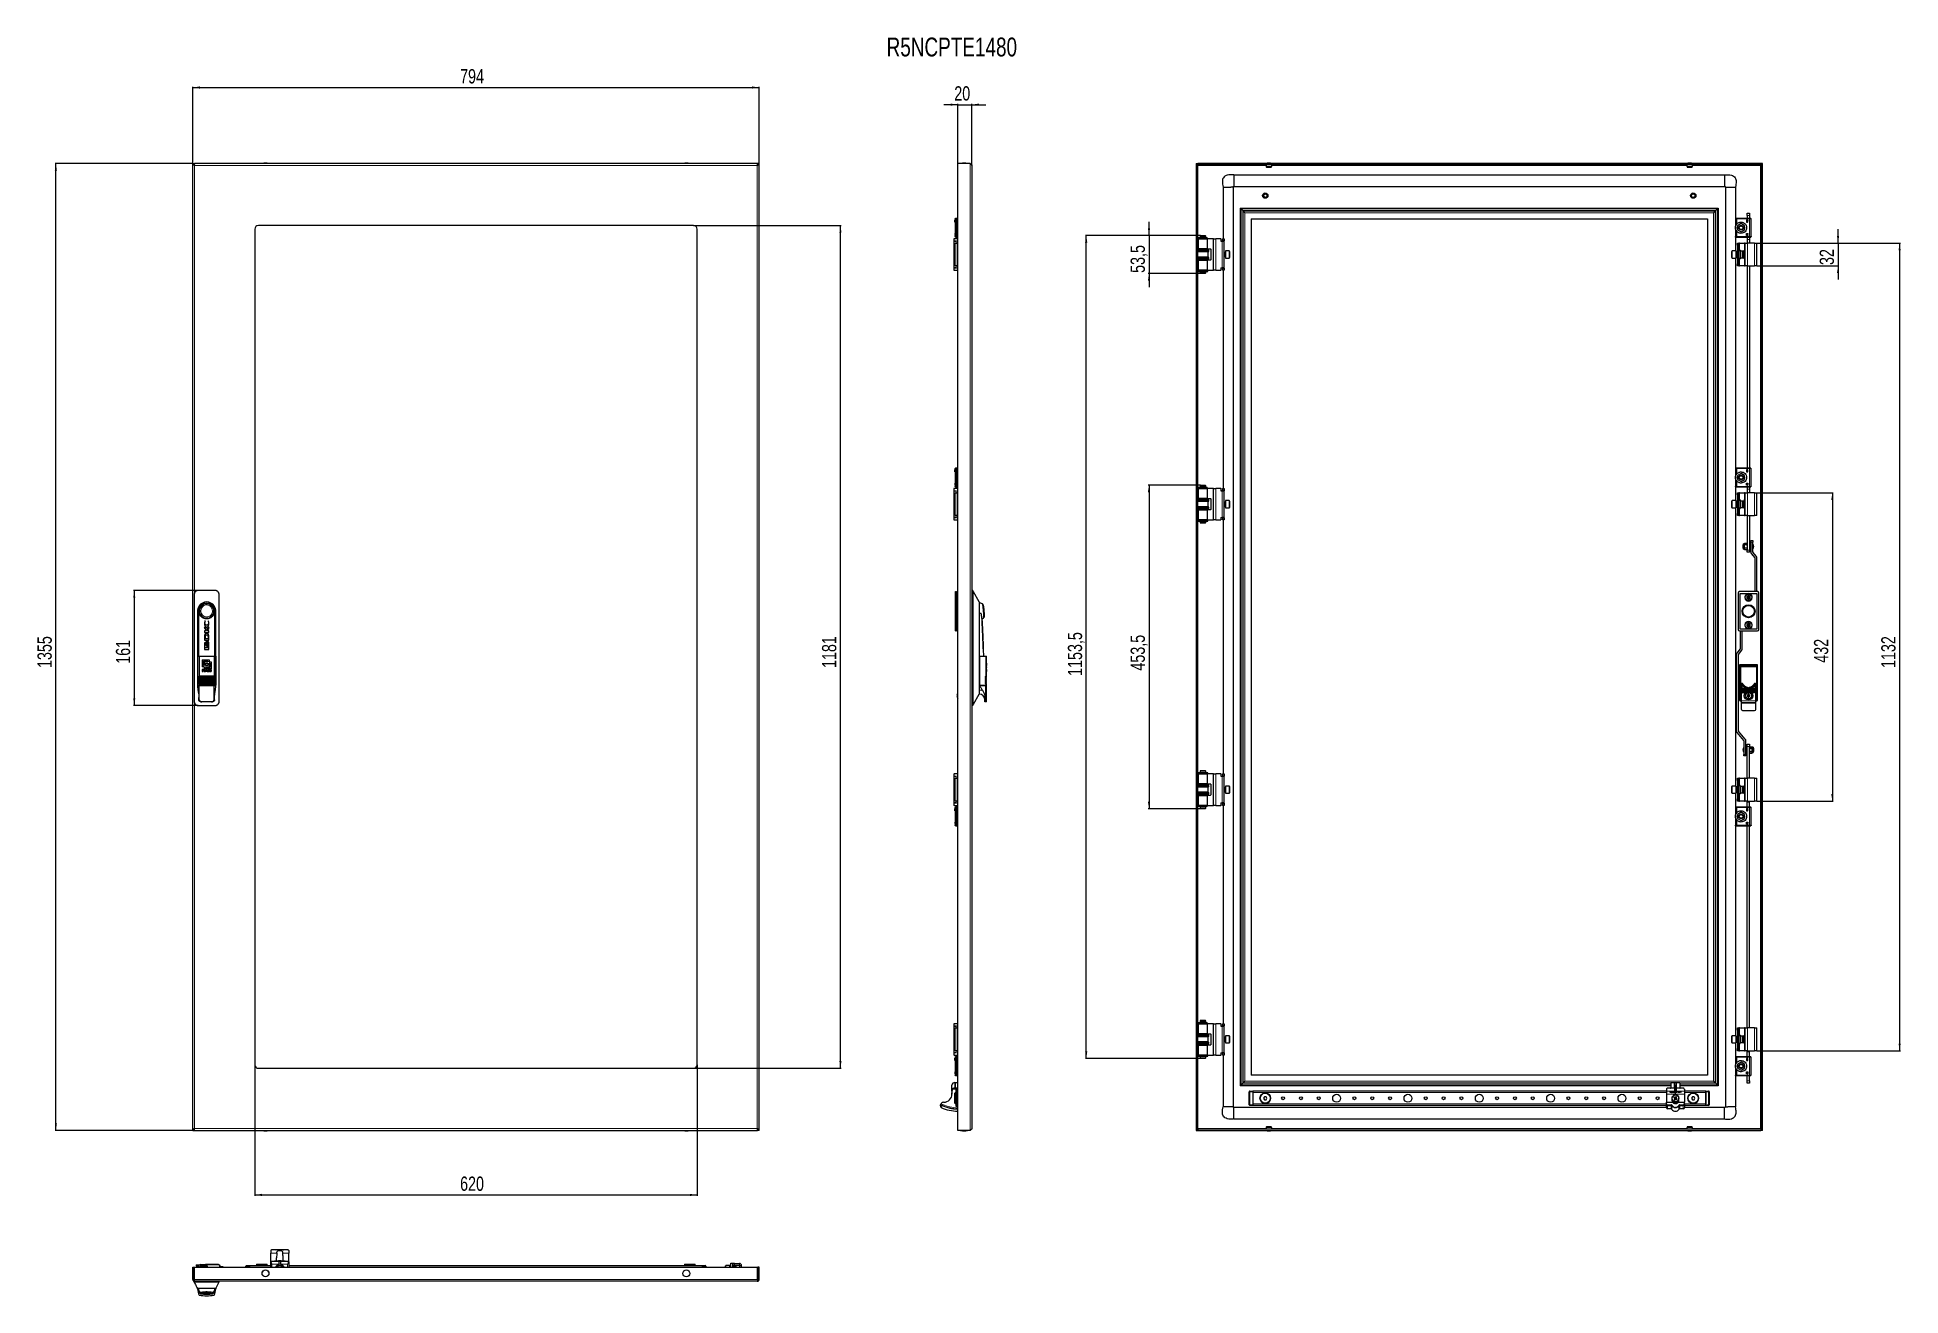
# Model space of a CAD drawing. Header units: millimetres. Extents: x -793 to 1819, y -785 to 978.
import ezdxf

# ---------------------------------------------------------------- set-up
doc = ezdxf.new("R2010")
doc.units = ezdxf.units.MM
doc.layers.add('FORMAT', color=7, linetype='Continuous')
doc.styles.add('SLDTEXTSTYLE0', font='TXT', dxfattribs={"width": 0.75})
doc.dimstyles.new('SLDDIMSTYLE0', dxfattribs={"dimtxt": 20, "dimasz": 10, "dimexe": 0, "dimexo": 0.0625, "dimgap": 5, "dimtad": 2, "dimdec": 1, "dimrnd": 1e-09, "dimzin": 12, "dimdsep": 46, "dimtxsty": 'SLDTEXTSTYLE0', "dimsah": 1, "dimcen": 0.09, "dimadec": 0, "dimazin": 3, "dimtfac": 1, "dimtofl": 0, "dimtmove": 0, "dimatfit": 3, "dimfxl": 0, "dimfrac": 2, "dimtolj": 1, "dimtzin": 12, "dimarcsym": 0})
doc.dimstyles.new('SLDDIMSTYLE1', dxfattribs={"dimtxt": 20, "dimasz": 10, "dimexe": 0, "dimexo": 0.0625, "dimgap": 5, "dimtad": 2, "dimdec": 1, "dimrnd": 1e-09, "dimzin": 12, "dimdsep": 46, "dimtxsty": 'SLDTEXTSTYLE0', "dimsah": 1, "dimcen": 0.09, "dimadec": 0, "dimazin": 3, "dimtfac": 1, "dimtmove": 0, "dimatfit": 0, "dimfxl": 0, "dimfrac": 2, "dimtolj": 1, "dimtzin": 12, "dimarcsym": 0})

msp = doc.modelspace()

# ---------------------------------------------------------------- texts
at = {"layer": 'FORMAT', "insert": (397.62, 978.05), "char_height": 26.4583, "attachment_point": 1, "style": 'SLDTEXTSTYLE0'}
msp.add_mtext('R5NCPTE1480', dxfattribs=at)

# ---------------------------------------------------------------- blocks, each defined once
blk = doc.blocks.new('_D')
at = {"layer": 'FORMAT'}
for p, q in [((-575.1, 801.5), (-575.1, 909)), ((-575.1, 908), (218.9, 908)), ((218.9, 801.5), (218.9, 909))]:
    blk.add_line(p, q, dxfattribs=at)
for points in [[(-575.1, 908), (-565.1, 906.5), (-565.1, 909.6)], [(218.9, 908), (208.9, 909.6), (208.9, 906.5)]]:
    blk.add_solid(points, dxfattribs=at)
at = {"layer": 'FORMAT', "insert": (-200.3, 933.8), "char_height": 20, "attachment_point": 1, "style": 'SLDTEXTSTYLE0'}
blk.add_mtext('794', dxfattribs=at)
blk = doc.blocks.new('_D_1')
at = {"layer": 'FORMAT'}
for p, q in [((-575.1, 801.5), (-768, 801.5)), ((-767, -553.5), (-767, 801.5)), ((-575.1, -553.5), (-768, -553.5))]:
    blk.add_line(p, q, dxfattribs=at)
for points in [[(-767, 801.5), (-768.5, 791.5), (-765.5, 791.5)], [(-767, -553.5), (-765.5, -543.5), (-768.5, -543.5)]]:
    blk.add_solid(points, dxfattribs=at)
at = {"layer": 'FORMAT', "insert": (-792.8, 94.5), "char_height": 20, "attachment_point": 1, "rotation": 90, "style": 'SLDTEXTSTYLE0'}
blk.add_mtext('1355', dxfattribs=at)
blk = doc.blocks.new('_D_2')
at = {"layer": 'FORMAT'}
for p, q in [((-488.1, -461.5), (-488.1, -645)), ((131.9, -461.5), (131.9, -645)), ((-488.1, -644), (131.9, -644))]:
    blk.add_line(p, q, dxfattribs=at)
for points in [[(-488.1, -644), (-478.1, -645.5), (-478.1, -642.4)], [(131.9, -644), (121.9, -642.4), (121.9, -645.5)]]:
    blk.add_solid(points, dxfattribs=at)
at = {"layer": 'FORMAT', "insert": (-200.3, -618.2), "char_height": 20, "attachment_point": 1, "style": 'SLDTEXTSTYLE0'}
blk.add_mtext('620', dxfattribs=at)
blk = doc.blocks.new('_D_3')
at = {"layer": 'FORMAT'}
for p, q in [((126.9, 714.5), (333.9, 714.5)), ((332.9, -466.5), (332.9, 714.5)), ((126.9, -466.5), (333.9, -466.5))]:
    blk.add_line(p, q, dxfattribs=at)
for points in [[(332.9, 714.5), (331.4, 704.5), (334.4, 704.5)], [(332.9, -466.5), (334.4, -456.5), (331.4, -456.5)]]:
    blk.add_solid(points, dxfattribs=at)
at = {"layer": 'FORMAT', "insert": (307.1, 94.5), "char_height": 20, "attachment_point": 1, "rotation": 90, "style": 'SLDTEXTSTYLE0'}
blk.add_mtext('1181', dxfattribs=at)
blk = doc.blocks.new('_D_4')
at = {"layer": 'FORMAT'}
for p, q in [((-567.6, 203), (-658.1, 203)), ((-657.1, 203), (-657.1, 42)), ((-567.6, 42), (-658.1, 42))]:
    blk.add_line(p, q, dxfattribs=at)
for points in [[(-657.1, 203), (-658.6, 193), (-655.6, 193)], [(-657.1, 42), (-655.6, 52), (-658.6, 52)]]:
    blk.add_solid(points, dxfattribs=at)
at = {"layer": 'FORMAT', "insert": (-682.9, 100.4), "char_height": 20, "attachment_point": 1, "rotation": 90, "style": 'SLDTEXTSTYLE0'}
blk.add_mtext('161', dxfattribs=at)
blk = doc.blocks.new('_D_5')
at = {"layer": 'FORMAT'}
for p, q in [((497.3, 884), (478, 884)), ((497.3, 801.5), (497.3, 885)), ((497.3, 884), (517.3, 884)), ((517.3, 798.9), (517.3, 885)), ((517.3, 884), (536.5, 884))]:
    blk.add_line(p, q, dxfattribs=at)
for points in [[(497.3, 884), (487.3, 885.6), (487.3, 882.5)], [(517.3, 884), (527.3, 882.5), (527.3, 885.6)]]:
    blk.add_solid(points, dxfattribs=at)
at = {"layer": 'FORMAT', "insert": (492.5, 909.8), "char_height": 20, "attachment_point": 1, "style": 'SLDTEXTSTYLE0'}
blk.add_mtext('20', dxfattribs=at)
blk = doc.blocks.new('_D_6')
at = {"layer": 'FORMAT'}
for p, q in [((837.5, 700.8), (676.5, 700.8)), ((677.5, -452.7), (677.5, 700.8)), ((837.5, -452.7), (676.5, -452.7))]:
    blk.add_line(p, q, dxfattribs=at)
for points in [[(677.5, 700.8), (675.9, 690.8), (679, 690.8)], [(677.5, -452.7), (679, -442.7), (675.9, -442.7)]]:
    blk.add_solid(points, dxfattribs=at)
at = {"layer": 'FORMAT', "insert": (651.7, 83.4), "char_height": 20, "attachment_point": 1, "rotation": 90, "style": 'SLDTEXTSTYLE0'}
blk.add_mtext('1153,5', dxfattribs=at)
blk = doc.blocks.new('_D_7')
at = {"layer": 'FORMAT'}
for p, q in [((765.5, 700.8), (765.5, 720)), ((837.5, 700.8), (764.5, 700.8)), ((765.5, 700.8), (765.5, 647.3)), ((837.5, 647.3), (764.5, 647.3)), ((765.5, 647.3), (765.5, 628.1))]:
    blk.add_line(p, q, dxfattribs=at)
for points in [[(765.5, 700.8), (767, 710.8), (763.9, 710.8)], [(765.5, 647.3), (763.9, 637.3), (767, 637.3)]]:
    blk.add_solid(points, dxfattribs=at)
at = {"layer": 'FORMAT', "insert": (739.7, 648.2), "char_height": 20, "attachment_point": 1, "rotation": 90, "style": 'SLDTEXTSTYLE0'}
blk.add_mtext('53,5', dxfattribs=at)
blk = doc.blocks.new('_D_8')
at = {"layer": 'FORMAT'}
for p, q in [((1617.5, 690), (1818.8, 690)), ((1817.8, 690), (1817.8, -442)), ((1617.5, -442), (1818.8, -442))]:
    blk.add_line(p, q, dxfattribs=at)
for points in [[(1817.8, 690), (1816.3, 680), (1819.3, 680)], [(1817.8, -442), (1819.3, -432), (1816.3, -432)]]:
    blk.add_solid(points, dxfattribs=at)
at = {"layer": 'FORMAT', "insert": (1792, 94.5), "char_height": 20, "attachment_point": 1, "rotation": 90, "style": 'SLDTEXTSTYLE0'}
blk.add_mtext('1132', dxfattribs=at)
blk = doc.blocks.new('_D_9')
at = {"layer": 'FORMAT'}
for p, q in [((1731.5, 690), (1731.5, 709.3)), ((1617.5, 690), (1732.5, 690)), ((1731.5, 690), (1731.5, 658)), ((1617.5, 658), (1732.5, 658)), ((1731.5, 658), (1731.5, 638.8))]:
    blk.add_line(p, q, dxfattribs=at)
for points in [[(1731.5, 690), (1733, 700), (1729.9, 700)], [(1731.5, 658), (1729.9, 648), (1733, 648)]]:
    blk.add_solid(points, dxfattribs=at)
at = {"layer": 'FORMAT', "insert": (1705.7, 659.3), "char_height": 20, "attachment_point": 1, "rotation": 90, "style": 'SLDTEXTSTYLE0'}
blk.add_mtext('32', dxfattribs=at)
blk = doc.blocks.new('_D_10')
at = {"layer": 'FORMAT'}
for p, q in [((837.5, 350.8), (764.5, 350.8)), ((765.5, 350.8), (765.5, -102.7)), ((837.5, -102.7), (764.5, -102.7))]:
    blk.add_line(p, q, dxfattribs=at)
for points in [[(765.5, 350.8), (763.9, 340.8), (767, 340.8)], [(765.5, -102.7), (767, -92.7), (763.9, -92.7)]]:
    blk.add_solid(points, dxfattribs=at)
at = {"layer": 'FORMAT', "insert": (739.7, 90.8), "char_height": 20, "attachment_point": 1, "rotation": 90, "style": 'SLDTEXTSTYLE0'}
blk.add_mtext('453,5', dxfattribs=at)
blk = doc.blocks.new('_D_11')
at = {"layer": 'FORMAT'}
for p, q in [((1617.5, 340), (1724.5, 340)), ((1723.5, 340), (1723.5, -92)), ((1617.5, -92), (1724.5, -92))]:
    blk.add_line(p, q, dxfattribs=at)
for points in [[(1723.5, 340), (1721.9, 330), (1725, 330)], [(1723.5, -92), (1725, -82), (1721.9, -82)]]:
    blk.add_solid(points, dxfattribs=at)
at = {"layer": 'FORMAT', "insert": (1697.7, 101.9), "char_height": 20, "attachment_point": 1, "rotation": 90, "style": 'SLDTEXTSTYLE0'}
blk.add_mtext('432', dxfattribs=at)

# ---------------------------------------------------------------- dimensions: what is measured, and where the dimension line sits
at = {"layer": 'FORMAT'}
for base, p1, p2, dimstyle, picture, middle in [((218.9, 908.03), (-575.1, 801.53), (218.9, 801.53), 'SLDDIMSTYLE0', '_D', (-178.1, 908.03)), ((517.27, 884.03), (497.27, 801.53), (517.27, 798.93), 'SLDDIMSTYLE1', '_D_5', (507.27, 884.03)), ((131.9, -643.97), (-488.1, -461.47), (131.9, -461.47), 'SLDDIMSTYLE0', '_D_2', (-178.1, -643.97))]:
    dim = msp.add_linear_dim(base=base, p1=p1, p2=p2, dimstyle=dimstyle, dxfattribs=at)
    dim.commit()
    dim.dimension.update_dxf_attribs({"geometry": picture, "text_midpoint": middle, "dimtype": 160})
for base, p1, p2, dimstyle, picture, middle in [((-767, 801.53), (-575.1, -553.47), (-575.1, 801.53), 'SLDDIMSTYLE0', '_D_1', (-767, 124.03)), ((332.9, 714.53), (126.9, -466.47), (126.9, 714.53), 'SLDDIMSTYLE0', '_D_3', (332.9, 124.03)), ((765.48, 647.28), (837.56, 700.78), (837.56, 647.28), 'SLDDIMSTYLE1', '_D_7', (765.48, 674.03)), ((1731.49, 658.03), (1617.48, 690.03), (1617.48, 658.03), 'SLDDIMSTYLE1', '_D_9', (1731.49, 674.03)), ((677.48, 700.78), (837.56, -452.72), (837.56, 700.78), 'SLDDIMSTYLE0', '_D_6', (677.48, 124.03)), ((1817.8, -441.97), (1617.48, 690.03), (1617.48, -441.97), 'SLDDIMSTYLE0', '_D_8', (1817.8, 124.03)), ((765.48, -102.72), (837.56, 350.78), (837.56, -102.72), 'SLDDIMSTYLE0', '_D_10', (765.48, 124.03)), ((1723.49, -91.97), (1617.48, 340.03), (1617.48, -91.97), 'SLDDIMSTYLE0', '_D_11', (1723.49, 124.03)), ((-657.11, 42.03), (-567.6, 203.03), (-567.6, 42.03), 'SLDDIMSTYLE0', '_D_4', (-657.11, 122.53))]:
    dim = msp.add_linear_dim(base=base, p1=p1, p2=p2, angle=90, dimstyle=dimstyle, dxfattribs=at)
    dim.commit()
    dim.dimension.update_dxf_attribs({"geometry": picture, "text_midpoint": middle, "dimtype": 160})

# ---------------------------------------------------------------- linework, layer by layer
at = {"color": 7, "linetype": 'Continuous', "lineweight": 25}
for p, q in [((-575.1, 801.53), (-573.1, 801.53)), ((-575.1, -553.47), (-575.1, 801.53)), ((216.6, 801.53), (-572.8, 801.53)), ((-572.8, 799.8), (-572.8, 801.53)), ((216.6, 801.53), (216.6, 799.81)), ((218.9, 801.53), (216.9, 801.53)), ((218.9, -553.47), (218.9, 801.53)), ((497.27, -553.47), (497.27, 801.53)), ((514.67, 801.53), (497.27, 801.53)), ((517.27, 798.93), (517.27, 200.03)), ((831.48, 801.53), (831.48, -553.47)), ((831.48, 801.53), (833.48, 801.53)), ((833.48, 801.53), (833.48, -553.47)), ((833.78, 799.53), (833.78, 801.53)), ((1623.18, 801.53), (833.78, 801.53)), ((1623.18, 799.53), (833.78, 799.53)), ((834.08, 798.93), (833.88, 799.53)), ((884.48, 785.53), (884.48, 769.7)), ((884.48, 785.53), (1572.48, 785.53)), ((933.48, 796.92), (929.89, 796.92)), ((930.38, 796.53), (936.59, 796.53)), ((937.07, 796.92), (933.48, 796.92)), ((1527.07, 796.92), (1519.89, 796.92)), ((1520.38, 796.53), (1526.59, 796.53)), ((1623.09, 799.53), (1622.88, 798.93)), ((1623.18, 799.53), (1623.18, 801.53)), ((1623.48, -553.47), (1623.48, 801.53)), ((1625.48, 801.53), (1623.48, 801.53)), ((1625.48, -553.47), (1625.48, 801.53)), ((869.48, 768.53), (870.46, 768.53)), ((869.48, 768.53), (869.48, 696.03)), ((870.46, 768.53), (872.91, 768.53)), ((872.91, 768.53), (876.48, 768.53)), ((876.48, 768.53), (880.05, 768.53)), ((883.48, 768.53), (883.48, -520.47)), ((884.48, 769.53), (1572.48, 769.53)), ((1573.48, 768.53), (1573.48, -520.47)), ((1587.48, 768.53), (1587.48, 724.21)), ((893.48, 739.03), (894.48, 738.03)), ((893.48, 739.03), (1563.48, 739.03)), ((893.48, 739.03), (893.48, -490.97)), ((894.58, 737.93), (896.89, 735.62)), ((896.89, 735.62), (897.58, 734.93)), ((897.58, 734.93), (899.89, 732.62)), ((1557.07, 732.62), (1559.38, 734.93)), ((1559.38, 734.93), (1560.07, 735.62)), ((1560.07, 735.62), (1562.38, 737.93)), ((1562.48, 738.03), (1563.48, 739.03)), ((1563.48, 739.03), (1563.48, -490.97)), ((1604.18, 731.73), (1607.18, 731.73)), ((1604.18, 728.73), (1604.18, 731.73)), ((1607.18, 731.73), (1607.18, 728.73)), ((-488.1, 709.53), (-488.1, -461.47)), ((126.9, 714.53), (-483.1, 714.53)), ((131.9, -461.47), (131.9, 709.53)), ((493.67, 724.03), (493.67, 699.03)), ((497.27, 724.53), (495.67, 724.53)), ((908.48, 724.03), (1548.48, 724.03)), ((908.48, 724.03), (908.48, -475.97)), ((1548.48, 724.03), (1548.48, -475.97)), ((1587.48, 724.03), (1587.48, 699.03)), ((1588.31, 714.66), (1589.82, 716.92)), ((1589.82, 706.15), (1588.31, 708.41)), ((1607.48, 724.53), (1589.48, 724.53)), ((1595.48, 717.25), (1590.53, 714.39)), ((1590.53, 714.39), (1590.53, 712.53)), ((1590.53, 712.53), (1592.49, 712.53)), ((1590.53, 710.53), (1590.53, 712.53)), ((1590.53, 710.53), (1590.53, 708.67)), ((1590.53, 710.53), (1592.49, 710.53)), ((1590.53, 708.67), (1595.48, 705.82)), ((1593.19, 712.53), (1592.49, 712.53)), ((1592.49, 710.53), (1593.19, 710.53)), ((1600.43, 714.39), (1595.48, 717.25)), ((1595.48, 705.82), (1600.43, 708.67)), ((1598.47, 712.53), (1597.77, 712.53)), ((1597.77, 710.53), (1598.47, 710.53)), ((1598.47, 712.53), (1600.43, 712.53)), ((1598.47, 710.53), (1600.43, 710.53)), ((1600.43, 712.53), (1600.43, 714.39)), ((1600.43, 712.53), (1600.43, 710.53)), ((1600.43, 708.67), (1600.43, 710.53)), ((1602.92, 721.49), (1602.92, 719.62)), ((1603.38, 719.63), (1603.38, 719.9)), ((1603.45, 721.24), (1603.45, 721.46)), ((1603.83, 721.24), (1603.45, 721.24)), ((1603.45, 720.89), (1603.88, 720.89)), ((1603.45, 720.3), (1603.45, 720.89)), ((1604.18, 728.73), (1604.18, 724.53)), ((1607.18, 728.73), (1607.18, 724.53)), ((1608.08, 724.53), (1607.83, 724.53)), ((1609.48, 699.03), (1609.48, 724.03)), ((491.72, 695.53), (491.72, 693.53)), ((497.27, 696.03), (492.22, 696.03)), ((492.22, 693.03), (495.72, 693.03)), ((492.22, 693.03), (492.22, 692.73)), ((492.22, 655.33), (492.22, 692.73)), ((492.22, 692.73), (495.22, 692.73)), ((493.77, 690.03), (496.77, 690.03)), ((493.77, 658.03), (493.77, 690.03)), ((494.72, 693.03), (494.72, 692.73)), ((495.22, 692.73), (495.72, 692.73)), ((495.67, 698.53), (497.27, 698.53)), ((495.72, 692.73), (495.72, 693.03)), ((497.27, 690.03), (496.77, 690.03)), ((833.48, 681.03), (848.48, 681.03)), ((848.48, 680.43), (833.48, 680.43)), ((833.83, 697.73), (833.83, 696.83)), ((833.83, 697.73), (846.72, 697.73)), ((833.83, 696.83), (846.72, 696.83)), ((834.53, 696.03), (834.53, 682.03)), ((834.53, 696.03), (847.43, 696.03)), ((847.43, 682.03), (834.53, 682.03)), ((837.56, 700.78), (836.98, 699.78)), ((836.98, 699.78), (836.98, 697.78)), ((844.98, 699.78), (836.98, 699.78)), ((841.74, 697.78), (836.98, 697.78)), ((836.98, 696.78), (836.98, 696.03)), ((841.74, 696.78), (836.98, 696.78)), ((836.98, 682.03), (836.98, 681.03)), ((837.48, 697.78), (837.48, 697.73)), ((837.48, 696.83), (837.48, 696.78)), ((837.56, 700.78), (844.4, 700.78)), ((844.98, 697.78), (841.74, 697.78)), ((844.98, 696.78), (841.74, 696.78)), ((844.98, 699.78), (844.4, 700.78)), ((844.48, 697.73), (844.48, 697.78)), ((844.48, 696.78), (844.48, 696.83)), ((844.98, 697.78), (844.98, 699.78)), ((844.98, 696.03), (844.98, 696.78)), ((844.98, 681.03), (844.98, 682.03)), ((846.72, 697.73), (846.81, 697.73)), ((846.72, 696.83), (846.81, 696.83)), ((846.81, 696.83), (846.81, 697.73)), ((846.81, 697.73), (847.02, 697.73)), ((846.81, 696.83), (847.02, 696.83)), ((847.02, 696.83), (847.02, 697.73)), ((847.43, 682.03), (847.43, 696.03)), ((855.53, 696.03), (847.43, 696.03)), ((847.43, 682.03), (851.53, 682.03)), ((848.48, 680.43), (848.48, 681.03)), ((849.18, 679.75), (848.48, 680.43)), ((852.03, 681.53), (852.03, 666.53)), ((856.03, 696.03), (855.53, 696.03)), ((856.03, 696.03), (859.03, 696.03)), ((856.03, 652.03), (856.03, 696.03)), ((866.03, 696.03), (859.03, 696.03)), ((866.03, 696.03), (866.03, 692.73)), ((866.03, 692.73), (868.03, 692.73)), ((868.03, 692.73), (871.03, 692.73)), ((868.53, 696.03), (871.03, 696.03)), ((868.53, 695.53), (868.53, 696.03)), ((868.53, 695.53), (868.53, 693.53)), ((868.53, 693.03), (868.53, 693.53)), ((871.03, 693.03), (868.53, 693.03)), ((868.53, 693.03), (868.53, 692.73)), ((871.03, 696.03), (871.03, 695.53)), ((871.03, 695.53), (871.03, 693.53)), ((871.03, 693.53), (871.03, 693.03)), ((871.03, 692.73), (871.03, 693.03)), ((871.03, 655.33), (871.03, 692.73)), ((1587.48, 698.86), (1587.48, 679.03)), ((1589.48, 698.53), (1607.48, 698.53)), ((1590.48, 690.03), (1592.48, 690.03)), ((1590.48, 689.03), (1590.48, 690.03)), ((1590.48, 688.03), (1590.48, 689.03)), ((1590.48, 687.03), (1590.48, 688.03)), ((1592.48, 687.03), (1590.48, 687.03)), ((1590.48, 687.03), (1590.48, 686.53)), ((1592.48, 686.53), (1590.48, 686.53)), ((1590.48, 686.53), (1590.48, 661.53)), ((1592.48, 690.03), (1592.48, 689.03)), ((1593.48, 690.03), (1592.48, 690.03)), ((1592.48, 688.03), (1592.48, 689.03)), ((1592.48, 688.03), (1592.48, 687.03)), ((1592.48, 687.03), (1592.48, 686.53)), ((1592.48, 686.53), (1592.48, 661.53)), ((1592.48, 680.03), (1593.48, 680.03)), ((1593.48, 690.03), (1600.48, 690.03)), ((1594.18, 680.03), (1593.48, 680.03)), ((1594.18, 680.03), (1594.18, 679.58)), ((1599.78, 668.03), (1599.78, 680.03)), ((1600.48, 680.03), (1599.78, 680.03)), ((1601.48, 690.03), (1600.48, 690.03)), ((1600.48, 680.03), (1601.48, 680.03)), ((1601.48, 690.03), (1604.48, 690.03)), ((1601.48, 658.03), (1601.48, 690.03)), ((1602.92, 701.57), (1602.92, 703.44)), ((1603.38, 703.44), (1603.38, 703.16)), ((1603.45, 702.18), (1603.45, 702.77)), ((1603.88, 702.18), (1603.45, 702.18)), ((1603.83, 701.83), (1603.45, 701.83)), ((1603.45, 701.83), (1603.45, 701.61)), ((1604.18, 698.62), (1604.18, 695.23)), ((1604.18, 695.23), (1604.18, 690.03)), ((1614.48, 690.03), (1604.48, 690.03)), ((1607.18, 698.62), (1607.18, 695.23)), ((1607.18, 695.23), (1607.18, 690.03)), ((1607.83, 698.53), (1608.08, 698.53)), ((1614.48, 690.03), (1617.48, 690.03)), ((1617.48, 658.03), (1617.48, 690.03)), ((491.72, 654.53), (491.72, 652.53)), ((495.22, 655.33), (492.22, 655.33)), ((492.22, 655.33), (492.22, 655.03)), ((495.72, 655.03), (492.22, 655.03)), ((496.77, 658.03), (493.77, 658.03)), ((494.72, 655.33), (494.72, 655.03)), ((495.72, 655.33), (495.22, 655.33)), ((495.72, 655.03), (495.72, 655.33)), ((496.77, 658.03), (497.27, 658.03)), ((848.48, 677.63), (833.48, 677.63)), ((848.48, 670.43), (833.48, 670.43)), ((848.48, 667.63), (833.48, 667.63)), ((833.48, 667.03), (848.48, 667.03)), ((834.53, 666.03), (834.53, 652.03)), ((834.53, 666.03), (847.43, 666.03)), ((836.98, 667.03), (836.98, 666.03)), ((844.98, 666.03), (844.98, 667.03)), ((847.43, 652.03), (847.43, 666.03)), ((851.53, 666.03), (847.43, 666.03)), ((848.48, 677.63), (849.18, 678.32)), ((848.48, 670.43), (848.48, 677.63)), ((849.18, 669.75), (848.48, 670.43)), ((848.48, 667.63), (849.18, 668.32)), ((848.48, 667.03), (848.48, 667.63)), ((866.03, 655.33), (868.03, 655.33)), ((866.03, 655.33), (866.03, 652.03)), ((871.03, 655.33), (868.03, 655.33)), ((868.53, 655.33), (868.53, 655.03)), ((868.53, 655.03), (871.03, 655.03)), ((868.53, 654.53), (868.53, 655.03)), ((868.53, 654.53), (868.53, 652.53)), ((872.28, 677.03), (871.03, 677.03)), ((871.03, 671.03), (872.28, 671.03)), ((871.03, 655.03), (871.03, 655.33)), ((871.03, 655.03), (871.03, 654.53)), ((871.03, 654.53), (871.03, 652.53)), ((877.93, 679.03), (872.53, 679.03)), ((872.53, 679.03), (872.53, 669.03)), ((872.53, 669.03), (877.93, 669.03)), ((878.53, 678.43), (878.53, 669.63)), ((1582.48, 671.78), (1582.48, 678.43)), ((1582.48, 669.63), (1582.48, 671.78)), ((1588.48, 679.03), (1583.08, 679.03)), ((1583.08, 669.03), (1588.48, 669.03)), ((1587.48, 669.03), (1587.48, 374.21)), ((1588.48, 671.47), (1588.48, 679.03)), ((1588.48, 669.03), (1588.48, 671.47)), ((1589.98, 677.03), (1588.73, 677.03)), ((1588.73, 671.03), (1589.98, 671.03)), ((1590.48, 679.03), (1589.98, 679.03)), ((1589.98, 679.03), (1589.98, 677.82)), ((1589.98, 677.82), (1589.98, 669.03)), ((1589.98, 669.03), (1590.48, 669.03)), ((1592.48, 661.53), (1590.48, 661.53)), ((1590.48, 661.53), (1590.48, 661.03)), ((1590.48, 661.03), (1592.48, 661.03)), ((1590.48, 660.03), (1590.48, 661.03)), ((1590.48, 659.03), (1590.48, 660.03)), ((1590.48, 658.03), (1590.48, 659.03)), ((1592.48, 658.03), (1590.48, 658.03)), ((1593.48, 668.03), (1592.48, 668.03)), ((1592.48, 661.53), (1592.48, 661.03)), ((1592.48, 661.03), (1592.48, 660.03)), ((1592.48, 659.03), (1592.48, 660.03)), ((1592.48, 659.03), (1592.48, 658.03)), ((1592.48, 658.03), (1593.48, 658.03)), ((1593.48, 668.03), (1594.18, 668.03)), ((1600.48, 658.03), (1593.48, 658.03)), ((1594.18, 668.48), (1594.18, 668.03)), ((1598.12, 678.53), (1594.98, 678.53)), ((1594.98, 669.53), (1594.98, 678.53)), ((1594.98, 669.53), (1598.12, 669.53)), ((1598.98, 678.03), (1598.12, 678.53)), ((1598.12, 669.53), (1598.12, 678.53)), ((1598.12, 669.53), (1598.98, 670.03)), ((1598.98, 670.03), (1598.98, 678.03)), ((1599.78, 668.03), (1600.48, 668.03)), ((1601.48, 668.03), (1600.48, 668.03)), ((1600.48, 658.03), (1601.48, 658.03)), ((1604.48, 658.03), (1601.48, 658.03)), ((1604.18, 658.03), (1604.18, 374.53)), ((1604.48, 658.03), (1614.48, 658.03)), ((1607.18, 658.03), (1607.18, 374.53)), ((1617.48, 658.03), (1614.48, 658.03)), ((492.22, 652.03), (497.27, 652.03)), ((833.83, 651.23), (833.83, 650.33)), ((833.83, 651.23), (848.13, 651.23)), ((833.83, 650.33), (848.13, 650.33)), ((847.43, 652.03), (834.53, 652.03)), ((836.98, 652.03), (836.98, 651.28)), ((841.74, 651.28), (836.98, 651.28)), ((836.98, 650.28), (836.98, 648.28)), ((841.74, 650.28), (836.98, 650.28)), ((836.98, 648.28), (837.56, 647.28)), ((836.98, 648.28), (841.74, 648.28)), ((837.48, 651.28), (837.48, 651.23)), ((837.48, 650.33), (837.48, 650.28)), ((841.63, 647.28), (837.56, 647.28)), ((844.4, 647.28), (841.63, 647.28)), ((844.98, 651.28), (841.74, 651.28)), ((844.98, 650.28), (841.74, 650.28)), ((841.74, 648.28), (844.98, 648.28)), ((844.4, 647.28), (844.98, 648.28)), ((844.48, 651.23), (844.48, 651.28)), ((844.48, 650.28), (844.48, 650.33)), ((844.98, 651.28), (844.98, 652.03)), ((844.98, 648.28), (844.98, 650.28)), ((847.43, 652.03), (855.53, 652.03)), ((848.13, 650.33), (848.13, 651.23)), ((855.53, 652.03), (856.03, 652.03)), ((859.03, 652.03), (856.03, 652.03)), ((859.03, 652.03), (866.03, 652.03)), ((868.53, 652.03), (868.53, 652.53)), ((871.03, 652.03), (868.53, 652.03)), ((869.48, 652.03), (869.48, 346.03)), ((871.03, 652.53), (871.03, 652.03)), ((493.67, 374.03), (493.67, 349.03)), ((497.27, 374.53), (495.67, 374.53)), ((1587.48, 374.03), (1587.48, 349.03)), ((1588.31, 364.66), (1589.82, 366.92)), ((1607.48, 374.53), (1589.48, 374.53)), ((1595.48, 367.25), (1590.53, 364.39)), ((1600.43, 364.39), (1595.48, 367.25)), ((1602.92, 371.49), (1602.92, 369.62)), ((1603.38, 369.63), (1603.38, 369.9)), ((1603.45, 371.24), (1603.45, 371.46)), ((1603.83, 371.24), (1603.45, 371.24)), ((1603.45, 370.89), (1603.88, 370.89)), ((1603.45, 370.3), (1603.45, 370.89)), ((1608.08, 374.53), (1607.83, 374.53)), ((1609.48, 349.03), (1609.48, 374.03)), ((491.72, 345.53), (491.72, 343.53)), ((497.27, 346.03), (492.22, 346.03)), ((492.22, 343.03), (495.72, 343.03)), ((492.22, 343.03), (492.22, 342.73)), ((492.22, 305.33), (492.22, 342.73)), ((492.22, 342.73), (495.22, 342.73)), ((493.77, 340.03), (496.77, 340.03)), ((493.77, 308.03), (493.77, 340.03)), ((494.72, 343.03), (494.72, 342.73)), ((495.22, 342.73), (495.72, 342.73)), ((495.67, 348.53), (497.27, 348.53)), ((495.72, 342.73), (495.72, 343.03)), ((497.27, 340.03), (496.77, 340.03)), ((833.83, 347.73), (833.83, 346.83)), ((833.83, 347.73), (846.72, 347.73)), ((833.83, 346.83), (846.72, 346.83)), ((834.53, 346.03), (834.53, 332.03)), ((834.53, 346.03), (847.43, 346.03)), ((837.56, 350.78), (836.98, 349.78)), ((836.98, 349.78), (836.98, 347.78)), ((844.98, 349.78), (836.98, 349.78)), ((841.74, 347.78), (836.98, 347.78)), ((836.98, 346.78), (836.98, 346.03)), ((841.74, 346.78), (836.98, 346.78)), ((837.48, 347.78), (837.48, 347.73)), ((837.48, 346.83), (837.48, 346.78)), ((837.56, 350.78), (844.4, 350.78)), ((844.98, 347.78), (841.74, 347.78)), ((844.98, 346.78), (841.74, 346.78)), ((844.98, 349.78), (844.4, 350.78)), ((844.48, 347.73), (844.48, 347.78)), ((844.48, 346.78), (844.48, 346.83)), ((844.98, 347.78), (844.98, 349.78)), ((844.98, 346.03), (844.98, 346.78)), ((846.72, 347.73), (846.81, 347.73)), ((846.72, 346.83), (846.81, 346.83)), ((846.81, 346.83), (846.81, 347.73)), ((846.81, 347.73), (847.02, 347.73)), ((846.81, 346.83), (847.02, 346.83)), ((847.02, 346.83), (847.02, 347.73)), ((847.43, 332.03), (847.43, 346.03)), ((855.53, 346.03), (847.43, 346.03)), ((856.03, 346.03), (855.53, 346.03)), ((856.03, 346.03), (859.03, 346.03)), ((856.03, 302.03), (856.03, 346.03)), ((866.03, 346.03), (859.03, 346.03)), ((866.03, 346.03), (866.03, 342.73)), ((866.03, 342.73), (868.03, 342.73)), ((868.03, 342.73), (871.03, 342.73)), ((868.53, 346.03), (871.03, 346.03)), ((868.53, 345.53), (868.53, 346.03)), ((868.53, 345.53), (868.53, 343.53)), ((868.53, 343.03), (868.53, 343.53)), ((871.03, 343.03), (868.53, 343.03)), ((868.53, 343.03), (868.53, 342.73)), ((871.03, 346.03), (871.03, 345.53)), ((871.03, 345.53), (871.03, 343.53)), ((871.03, 343.53), (871.03, 343.03)), ((871.03, 342.73), (871.03, 343.03)), ((871.03, 305.33), (871.03, 342.73)), ((1587.48, 348.86), (1587.48, 329.03)), ((1589.82, 356.15), (1588.31, 358.41)), ((1589.48, 348.53), (1607.48, 348.53)), ((1590.48, 339.03), (1590.48, 340.03)), ((1590.48, 340.03), (1592.48, 340.03)), ((1590.53, 364.39), (1590.53, 362.53)), ((1590.53, 362.53), (1592.49, 362.53)), ((1590.53, 360.53), (1590.53, 362.53)), ((1590.53, 360.53), (1590.53, 358.67)), ((1590.53, 360.53), (1592.49, 360.53)), ((1590.53, 358.67), (1595.48, 355.82)), ((1592.48, 340.03), (1592.48, 339.03)), ((1593.48, 340.03), (1592.48, 340.03)), ((1593.19, 362.53), (1592.49, 362.53)), ((1592.49, 360.53), (1593.19, 360.53)), ((1593.48, 340.03), (1600.48, 340.03)), ((1595.48, 355.82), (1600.43, 358.67)), ((1598.47, 362.53), (1597.77, 362.53)), ((1597.77, 360.53), (1598.47, 360.53)), ((1598.47, 362.53), (1600.43, 362.53)), ((1598.47, 360.53), (1600.43, 360.53)), ((1600.43, 362.53), (1600.43, 364.39)), ((1600.43, 362.53), (1600.43, 360.53)), ((1600.43, 358.67), (1600.43, 360.53)), ((1601.48, 340.03), (1600.48, 340.03)), ((1601.48, 340.03), (1604.48, 340.03)), ((1601.48, 308.03), (1601.48, 340.03)), ((1602.92, 351.57), (1602.92, 353.44)), ((1603.38, 353.44), (1603.38, 353.16)), ((1603.45, 352.18), (1603.45, 352.77)), ((1603.88, 352.18), (1603.45, 352.18)), ((1603.83, 351.83), (1603.45, 351.83)), ((1603.45, 351.83), (1603.45, 351.61)), ((1604.18, 348.62), (1604.18, 345.23)), ((1604.18, 345.23), (1604.18, 340.03)), ((1614.48, 340.03), (1604.48, 340.03)), ((1607.18, 348.62), (1607.18, 345.23)), ((1607.18, 345.23), (1607.18, 340.03)), ((1607.83, 348.53), (1608.08, 348.53)), ((1614.48, 340.03), (1617.48, 340.03)), ((1617.48, 308.03), (1617.48, 340.03)), ((833.48, 331.03), (848.48, 331.03)), ((848.48, 330.43), (833.48, 330.43)), ((848.48, 327.63), (833.48, 327.63)), ((848.48, 320.43), (833.48, 320.43)), ((848.48, 317.63), (833.48, 317.63)), ((833.48, 317.03), (848.48, 317.03)), ((847.43, 332.03), (834.53, 332.03)), ((834.53, 316.03), (834.53, 302.03)), ((834.53, 316.03), (847.43, 316.03)), ((836.98, 332.03), (836.98, 331.03)), ((836.98, 317.03), (836.98, 316.03)), ((844.98, 331.03), (844.98, 332.03)), ((844.98, 316.03), (844.98, 317.03)), ((847.43, 332.03), (851.53, 332.03)), ((847.43, 302.03), (847.43, 316.03)), ((851.53, 316.03), (847.43, 316.03)), ((848.48, 330.43), (848.48, 331.03)), ((849.18, 329.75), (848.48, 330.43)), ((848.48, 327.63), (849.18, 328.32)), ((848.48, 320.43), (848.48, 327.63)), ((849.18, 319.75), (848.48, 320.43)), ((848.48, 317.63), (849.18, 318.32)), ((848.48, 317.03), (848.48, 317.63)), ((852.03, 331.53), (852.03, 316.53)), ((872.28, 327.03), (871.03, 327.03)), ((871.03, 321.03), (872.28, 321.03)), ((877.93, 329.03), (872.53, 329.03)), ((872.53, 329.03), (872.53, 319.03)), ((872.53, 319.03), (877.93, 319.03)), ((878.53, 328.43), (878.53, 319.63)), ((1582.48, 321.78), (1582.48, 328.43)), ((1582.48, 319.63), (1582.48, 321.78)), ((1588.48, 329.03), (1583.08, 329.03)), ((1583.08, 319.03), (1588.48, 319.03)), ((1587.48, 319.03), (1587.48, -70.97)), ((1588.48, 321.47), (1588.48, 329.03)), ((1588.48, 319.03), (1588.48, 321.47)), ((1589.98, 327.03), (1588.73, 327.03)), ((1588.73, 321.03), (1589.98, 321.03)), ((1590.48, 329.03), (1589.98, 329.03)), ((1589.98, 329.03), (1589.98, 327.82)), ((1589.98, 327.82), (1589.98, 319.03)), ((1589.98, 319.03), (1590.48, 319.03)), ((1590.48, 338.03), (1590.48, 339.03)), ((1590.48, 337.03), (1590.48, 338.03)), ((1592.48, 337.03), (1590.48, 337.03)), ((1590.48, 337.03), (1590.48, 336.53)), ((1592.48, 336.53), (1590.48, 336.53)), ((1590.48, 336.53), (1590.48, 311.53)), ((1592.48, 338.03), (1592.48, 339.03)), ((1592.48, 338.03), (1592.48, 337.03)), ((1592.48, 337.03), (1592.48, 336.53)), ((1592.48, 336.53), (1592.48, 311.53)), ((1592.48, 330.03), (1593.48, 330.03)), ((1593.48, 318.03), (1592.48, 318.03)), ((1594.18, 330.03), (1593.48, 330.03)), ((1593.48, 318.03), (1594.18, 318.03)), ((1594.18, 330.03), (1594.18, 329.58)), ((1594.18, 318.48), (1594.18, 318.03)), ((1598.12, 328.53), (1594.98, 328.53)), ((1594.98, 319.53), (1594.98, 328.53)), ((1594.98, 319.53), (1598.12, 319.53)), ((1598.98, 328.03), (1598.12, 328.53)), ((1598.12, 319.53), (1598.12, 328.53)), ((1598.12, 319.53), (1598.98, 320.03)), ((1598.98, 320.03), (1598.98, 328.03)), ((1599.78, 318.03), (1599.78, 330.03)), ((1600.48, 330.03), (1599.78, 330.03)), ((1599.78, 318.03), (1600.48, 318.03)), ((1600.48, 330.03), (1601.48, 330.03)), ((1601.48, 318.03), (1600.48, 318.03)), ((491.72, 304.53), (491.72, 302.53)), ((495.22, 305.33), (492.22, 305.33)), ((492.22, 305.33), (492.22, 305.03)), ((495.72, 305.03), (492.22, 305.03)), ((492.22, 302.03), (497.27, 302.03)), ((496.77, 308.03), (493.77, 308.03)), ((494.72, 305.33), (494.72, 305.03)), ((495.72, 305.33), (495.22, 305.33)), ((495.72, 305.03), (495.72, 305.33)), ((496.77, 308.03), (497.27, 308.03)), ((833.83, 301.23), (833.83, 300.33)), ((833.83, 301.23), (848.13, 301.23)), ((833.83, 300.33), (848.13, 300.33)), ((847.43, 302.03), (834.53, 302.03)), ((836.98, 302.03), (836.98, 301.28)), ((841.74, 301.28), (836.98, 301.28)), ((836.98, 300.28), (836.98, 298.28)), ((841.74, 300.28), (836.98, 300.28)), ((836.98, 298.28), (837.56, 297.28)), ((836.98, 298.28), (841.74, 298.28)), ((837.48, 301.28), (837.48, 301.23)), ((837.48, 300.33), (837.48, 300.28)), ((841.63, 297.28), (837.56, 297.28)), ((844.4, 297.28), (841.63, 297.28)), ((844.98, 301.28), (841.74, 301.28)), ((844.98, 300.28), (841.74, 300.28)), ((841.74, 298.28), (844.98, 298.28)), ((844.4, 297.28), (844.98, 298.28)), ((844.48, 301.23), (844.48, 301.28)), ((844.48, 300.28), (844.48, 300.33)), ((844.98, 301.28), (844.98, 302.03)), ((844.98, 298.28), (844.98, 300.28)), ((847.43, 302.03), (855.53, 302.03)), ((848.13, 300.33), (848.13, 301.23)), ((855.53, 302.03), (856.03, 302.03)), ((859.03, 302.03), (856.03, 302.03)), ((859.03, 302.03), (866.03, 302.03)), ((866.03, 305.33), (868.03, 305.33)), ((866.03, 305.33), (866.03, 302.03)), ((871.03, 305.33), (868.03, 305.33)), ((868.53, 305.33), (868.53, 305.03)), ((868.53, 305.03), (871.03, 305.03)), ((868.53, 304.53), (868.53, 305.03)), ((868.53, 304.53), (868.53, 302.53)), ((868.53, 302.03), (868.53, 302.53)), ((871.03, 302.03), (868.53, 302.03)), ((869.48, 302.03), (869.48, -53.97)), ((871.03, 305.03), (871.03, 305.33)), ((871.03, 305.03), (871.03, 304.53)), ((871.03, 304.53), (871.03, 302.53)), ((871.03, 302.53), (871.03, 302.03)), ((1592.48, 311.53), (1590.48, 311.53)), ((1590.48, 311.53), (1590.48, 311.03)), ((1590.48, 310.03), (1590.48, 311.03)), ((1590.48, 311.03), (1592.48, 311.03)), ((1590.48, 309.03), (1590.48, 310.03)), ((1590.48, 308.03), (1590.48, 309.03)), ((1592.48, 308.03), (1590.48, 308.03)), ((1592.48, 311.53), (1592.48, 311.03)), ((1592.48, 311.03), (1592.48, 310.03)), ((1592.48, 309.03), (1592.48, 310.03)), ((1592.48, 309.03), (1592.48, 308.03)), ((1592.48, 308.03), (1593.48, 308.03)), ((1600.48, 308.03), (1593.48, 308.03)), ((1600.48, 308.03), (1601.48, 308.03)), ((1604.48, 308.03), (1601.48, 308.03)), ((1604.18, 308.03), (1604.18, 259.73)), ((1604.48, 308.03), (1614.48, 308.03)), ((1607.18, 308.03), (1607.18, 259.73)), ((1617.48, 308.03), (1614.48, 308.03)), ((1598.98, 267.68), (1598.48, 267.18)), ((1598.48, 262.28), (1598.48, 267.18)), ((1598.48, 262.28), (1598.98, 261.78)), ((1600.18, 268.58), (1598.98, 268.58)), ((1598.98, 264.73), (1598.98, 268.58)), ((1598.98, 260.88), (1598.98, 264.73)), ((1600.53, 269.18), (1600.18, 268.58)), ((1600.18, 264.73), (1600.18, 268.58)), ((1600.18, 260.88), (1600.18, 264.73)), ((1603.64, 269.18), (1600.53, 269.18)), ((1603.64, 266.96), (1600.53, 266.96)), ((1603.64, 262.51), (1600.53, 262.51)), ((1603.98, 268.58), (1603.64, 269.18)), ((1603.98, 268.58), (1603.98, 260.88)), ((1604.18, 267.68), (1603.98, 267.68)), ((1603.98, 261.78), (1604.18, 261.78)), ((1609.18, 268.73), (1607.18, 268.73)), ((1609.18, 273.03), (1612.18, 273.03)), ((1609.18, 271.03), (1609.18, 273.03)), ((1609.18, 271.03), (1609.18, 257.1)), ((1612.18, 273.03), (1612.18, 271.03)), ((1612.18, 257.1), (1612.18, 271.03)), ((1598.98, 260.88), (1600.18, 260.88)), ((1600.18, 260.88), (1600.53, 260.28)), ((1603.64, 260.28), (1600.53, 260.28)), ((1603.64, 260.28), (1603.98, 260.88)), ((1604.18, 256.73), (1604.18, 259.73)), ((1607.18, 256.73), (1604.18, 256.73)), ((1607.18, 260.73), (1609.18, 260.73)), ((1607.18, 259.73), (1607.18, 256.73)), ((1609.87, 255.12), (1614.74, 248.95)), ((1617.09, 250.8), (1612.22, 256.98)), ((1614.78, 248.82), (1614.78, 201.53)), ((1617.78, 201.53), (1617.78, 248.82)), ((-573.1, 197.53), (-573.1, 47.53)), ((-543.6, 203.03), (-567.6, 203.03)), ((-538.1, 47.53), (-538.1, 197.53)), ((494.37, 199.53), (494.37, 201.53)), ((494.37, 201.53), (495.27, 201.53)), ((494.37, 148.53), (494.37, 199.53)), ((495.67, 201.13), (495.67, 199.53)), ((495.67, 200.73), (497.27, 200.73)), ((495.67, 199.53), (495.67, 148.53)), ((518.27, 203.03), (517.27, 203.03)), ((517.27, 200.03), (517.27, 197.53)), ((517.27, 197.53), (517.27, 47.53)), ((518.27, 197.53), (518.27, 47.53)), ((527.27, 187.03), (519.35, 201.12)), ((527.27, 187.03), (527.27, 181.56)), ((1591.48, 199.53), (1591.48, 148.53)), ((1618.48, 201.53), (1593.48, 201.53)), ((1593.98, 198.53), (1593.98, 149.53)), ((1604.38, 198.53), (1593.98, 198.53)), ((1605.28, 194.13), (1603.71, 194.13)), ((1604.08, 193.7), (1603.71, 194.13)), ((1604.08, 193.37), (1603.71, 192.93)), ((1603.71, 192.93), (1605.28, 192.93)), ((1605.28, 193.7), (1604.08, 193.7)), ((1604.08, 193.37), (1605.28, 193.37)), ((1605.38, 195.8), (1605.38, 194.23)), ((1605.82, 195.44), (1605.38, 195.8)), ((1605.38, 192.83), (1605.38, 191.26)), ((1605.82, 191.63), (1605.38, 191.26)), ((1605.82, 195.44), (1605.82, 194.23)), ((1605.82, 192.83), (1605.82, 191.63)), ((1606.15, 195.44), (1606.58, 195.8)), ((1606.15, 194.23), (1606.15, 195.44)), ((1606.15, 191.63), (1606.15, 192.83)), ((1606.15, 191.63), (1606.58, 191.26)), ((1606.58, 194.23), (1606.58, 195.8)), ((1606.58, 191.26), (1606.58, 192.83)), ((1608.25, 194.13), (1606.68, 194.13)), ((1607.89, 193.7), (1606.68, 193.7)), ((1606.68, 193.37), (1607.89, 193.37)), ((1606.68, 192.93), (1608.25, 192.93)), ((1617.98, 198.53), (1607.58, 198.53)), ((1607.89, 193.7), (1608.25, 194.13)), ((1607.89, 193.37), (1608.25, 192.93)), ((1617.98, 149.53), (1617.98, 198.53)), ((1620.48, 148.53), (1620.48, 199.53)), ((-568.6, 174.03), (-568.6, 71.03)), ((-566.6, 111.03), (-566.6, 171.03)), ((-566.6, 171.03), (-566.6, 171.03)), ((-558.3, 160.71), (-558.83, 157.55)), ((-557.21, 160.33), (-558.3, 160.71)), ((-557.21, 160.04), (-557.21, 160.33)), ((-552.81, 160.31), (-553.62, 160.59)), ((-553.62, 160.59), (-553.62, 160.36)), ((-552.38, 157.53), (-552.81, 160.31)), ((-544.6, 171.03), (-544.6, 111.03)), ((-544.6, 171.03), (-544.6, 171.03)), ((-542.6, 71.03), (-542.6, 174.03)), ((527.27, 181.56), (527.27, 174.03)), ((527.27, 174.03), (527.27, 71.03)), ((531.79, 154.36), (531.39, 163.55)), ((531.51, 160.33), (531.46, 160.71)), ((531.52, 160.33), (531.47, 160.71)), ((531.47, 160.71), (531.59, 157.55)), ((531.52, 160.04), (531.51, 160.33)), ((531.52, 160.33), (531.51, 160.33)), ((531.53, 160.04), (531.52, 160.33)), ((531.53, 160.04), (531.52, 160.04)), ((534.21, 165.97), (534.22, 166.16)), ((1605.38, 155.23), (1605.38, 156.8)), ((1605.82, 156.44), (1605.38, 156.8)), ((1606.15, 156.44), (1606.58, 156.8)), ((1606.58, 156.8), (1606.58, 155.23)), ((-555.96, 148.36), (-558.75, 152.16)), ((-558.75, 152.16), (-558.75, 150.47)), ((-558.75, 150.47), (-555.79, 146.48)), ((-555.79, 146.48), (-558.75, 146.48)), ((-558.75, 146.48), (-558.75, 144.25)), ((-558.75, 144.25), (-552.46, 144.25)), ((-558.74, 137.85), (-558.74, 133.62)), ((-558.74, 133.62), (-552.45, 133.62)), ((-557.79, 138.51), (-557.87, 137.54)), ((-557.87, 137.54), (-557.87, 135.98)), ((-557.87, 135.98), (-553.23, 135.98)), ((-552.46, 152.25), (-555.96, 148.36)), ((-555.64, 131.39), (-555.87, 131.53)), ((-554.9, 131.91), (-555.57, 131.91)), ((-555.27, 130.98), (-555.5, 131.26)), ((-554.89, 130.17), (-555.12, 130.74)), ((-555.1, 146.48), (-552.46, 149.51)), ((-552.46, 146.48), (-555.1, 146.48)), ((-553.81, 131.91), (-554.51, 131.91)), ((-553.23, 135.98), (-553.23, 137.4)), ((-552.48, 138.67), (-552.66, 140.29)), ((-552.45, 137.67), (-552.48, 138.67)), ((-552.46, 149.51), (-552.46, 152.25)), ((-552.46, 144.25), (-552.46, 146.48)), ((-552.45, 137.65), (-552.45, 137.67)), ((-552.45, 137.63), (-552.45, 137.65)), ((-552.45, 133.62), (-552.45, 137.63)), ((494.37, 146.53), (494.37, 148.53)), ((494.37, 146.53), (495.27, 146.53)), ((495.67, 148.53), (495.67, 146.93)), ((497.27, 147.33), (495.67, 147.33)), ((531.88, 152.27), (531.78, 154.36)), ((531.79, 154.35), (531.78, 154.35)), ((532.06, 148.36), (531.83, 152.16)), ((532.04, 148.76), (531.9, 151.86)), ((531.9, 150.47), (532.14, 146.48)), ((532.03, 148.76), (532.06, 148.36)), ((532.1, 147.11), (532.05, 148.36)), ((532.06, 148.36), (532.05, 148.36)), ((532.08, 146.48), (532.07, 146.48)), ((532.14, 146.48), (532.08, 146.48)), ((532.23, 144.25), (532.13, 146.48)), ((532.17, 144.25), (532.17, 144.26)), ((532.17, 144.25), (532.17, 144.25)), ((532.29, 142.99), (532.24, 144.25)), ((532.28, 142.98), (532.28, 142.99)), ((532.39, 140.53), (532.3, 142.67)), ((532.4, 140.53), (532.39, 140.53)), ((532.6, 135.98), (532.4, 140.56)), ((532.45, 138.51), (532.49, 137.54)), ((532.46, 138.51), (532.5, 137.54)), ((532.57, 135.98), (532.56, 135.98)), ((532.69, 133.62), (532.59, 135.98)), ((532.64, 133.62), (532.64, 133.62)), ((532.81, 131.15), (532.7, 133.62)), ((532.76, 131.91), (532.77, 131.91)), ((532.77, 131.91), (532.78, 131.91)), ((532.8, 131.39), (532.79, 131.53)), ((532.82, 130.98), (532.8, 131.26)), ((1593.48, 146.53), (1618.48, 146.53)), ((1593.98, 149.53), (1604.38, 149.53)), ((1594.18, 146.53), (1594.18, 121.3)), ((1597.18, 121.3), (1597.18, 146.53)), ((1604.08, 154.7), (1603.71, 155.13)), ((1603.71, 155.13), (1605.28, 155.13)), ((1604.08, 154.37), (1603.71, 153.93)), ((1605.28, 153.93), (1603.71, 153.93)), ((1604.08, 154.7), (1605.28, 154.7)), ((1605.28, 154.37), (1604.08, 154.37)), ((1605.38, 152.26), (1605.38, 153.83)), ((1605.82, 152.63), (1605.38, 152.26)), ((1605.82, 155.23), (1605.82, 156.44)), ((1605.82, 152.63), (1605.82, 153.83)), ((1606.15, 156.44), (1606.15, 155.23)), ((1606.15, 153.83), (1606.15, 152.63)), ((1606.15, 152.63), (1606.58, 152.26)), ((1606.58, 153.83), (1606.58, 152.26)), ((1606.68, 155.13), (1608.25, 155.13)), ((1606.68, 154.7), (1607.89, 154.7)), ((1607.89, 154.37), (1606.68, 154.37)), ((1608.25, 153.93), (1606.68, 153.93)), ((1607.58, 149.53), (1617.98, 149.53)), ((1607.89, 154.7), (1608.25, 155.13)), ((1607.89, 154.37), (1608.25, 153.93)), ((-568.57, 111.03), (-568.57, 70.53)), ((-568.57, 111.03), (-565.94, 111.03)), ((-565.94, 111.03), (-545.26, 111.03)), ((-565.94, 111.03), (-565.94, 83.03)), ((-561.95, 106.03), (-552.18, 106.03)), ((-561.95, 106.03), (-561.95, 96.27)), ((-558.75, 129.03), (-558.75, 121.18)), ((-558.24, 122.65), (-558.24, 128.89)), ((-558.24, 128.89), (-557.66, 128.89)), ((-552.94, 122.65), (-558.24, 122.65)), ((-557.66, 129.68), (-558.09, 129.68)), ((-558.09, 120.53), (-553.12, 120.53)), ((-557.66, 128.89), (-557.66, 129.68)), ((-555.93, 125.71), (-555.66, 125.85)), ((-555.73, 125.24), (-555.05, 125.24)), ((-555.51, 125.97), (-555.27, 126.24)), ((-555.16, 128.61), (-554.89, 130.17)), ((-554.88, 127.04), (-555.16, 128.61)), ((-555.11, 126.48), (-554.88, 127.04)), ((-554.66, 125.24), (-553.96, 125.24)), ((-552.94, 126.33), (-552.94, 122.65)), ((-552.46, 121.18), (-552.46, 129.03)), ((-552.18, 106.03), (-552.18, 103.1)), ((-545.26, 111.03), (-545.26, 83.03)), ((-545.26, 111.03), (-542.64, 111.03)), ((-542.64, 111.03), (-542.64, 70.53)), ((527.27, 111.03), (527.48, 111.03)), ((527.48, 111.03), (527.72, 111.03)), ((527.72, 111.03), (527.72, 70.53)), ((527.72, 111.03), (536.83, 111.03)), ((532.84, 129.68), (532.82, 129.68)), ((532.85, 129.68), (532.83, 129.68)), ((532.89, 129.22), (532.84, 130.46)), ((532.87, 128.89), (532.84, 129.68)), ((532.88, 128.89), (532.85, 129.68)), ((532.86, 128.89), (532.85, 128.89)), ((532.86, 128.89), (532.88, 128.89)), ((532.87, 129.71), (532.92, 128.61)), ((532.91, 128.9), (532.89, 129.22)), ((532.95, 128), (532.91, 128.8)), ((533, 126.77), (532.95, 128)), ((533.04, 125.97), (533.02, 126.24)), ((533.05, 125.71), (533.04, 125.85)), ((533.18, 122.65), (533.06, 125.32)), ((533.06, 125.24), (533.06, 125.24)), ((533.07, 125.24), (533.07, 125.24)), ((533.18, 121.18), (533.12, 122.63)), ((533.14, 122.65), (533.13, 122.65)), ((533.26, 120.53), (533.17, 122.65)), ((533.69, 111.03), (533.27, 120.53)), ((536.83, 111.03), (536.83, 83.03)), ((536.83, 111.03), (537.48, 111.03)), ((537.23, 106.03), (537.48, 106.03)), ((537.23, 106.03), (537.23, 96.27)), ((537.47, 104.08), (537.47, 106.03)), ((537.48, 106.03), (537.48, 111.03)), ((1588.68, 113.21), (1588.68, 6.23)), ((1594.14, 121.18), (1589.38, 115.21)), ((1591.68, 6.23), (1591.68, 113.21)), ((1591.73, 113.34), (1596.48, 119.31)), ((-566.2, 82.93), (-566, 82.93)), ((-545.2, 82.93), (-566, 82.93)), ((-545.2, 81.53), (-566, 81.53)), ((-545.2, 80.13), (-566, 80.13)), ((-545.2, 78.73), (-566, 78.73)), ((-559.02, 96.27), (-561.95, 96.27)), ((-559.88, 92.47), (-561.94, 92.47)), ((-561.94, 92.47), (-561.94, 89.5)), ((-561.94, 89.5), (-561.07, 89.5)), ((-561.07, 91.98), (-561.07, 91.18)), ((-561.07, 91.98), (-560, 91.98)), ((-560.04, 91.18), (-561.07, 91.18)), ((-561.07, 90.68), (-561.07, 89.5)), ((-561.07, 90.68), (-560.14, 90.68)), ((-559.99, 104.08), (-559.99, 98.22)), ((-559.99, 104.08), (-554.14, 104.08)), ((-559.02, 98.22), (-559.99, 98.22)), ((-559.51, 90.2), (-559.49, 89.88)), ((-559.36, 89.5), (-558.4, 89.5)), ((-554.14, 103.1), (-559.02, 103.1)), ((-559.02, 103.1), (-559.02, 98.22)), ((-559.02, 96.27), (-559.02, 93.34)), ((-549.26, 93.34), (-559.02, 93.34)), ((-558.57, 89.94), (-558.59, 90.29)), ((-558.57, 89.94), (-558.57, 89.92)), ((-558.4, 89.59), (-558.4, 89.5)), ((-556.56, 92.47), (-558.1, 89.5)), ((-558.1, 89.5), (-557.16, 89.5)), ((-557.16, 89.5), (-556.88, 90.11)), ((-557.06, 101.15), (-557.06, 98.22)), ((-557.06, 101.15), (-554.14, 101.15)), ((-554.14, 98.22), (-557.06, 98.22)), ((-557.06, 96.27), (-557.06, 95.3)), ((-557.06, 96.27), (-552.18, 96.27)), ((-551.21, 95.3), (-557.06, 95.3)), ((-556.88, 90.11), (-555.21, 90.11)), ((-556.64, 90.6), (-556.05, 91.87)), ((-555.45, 90.6), (-556.64, 90.6)), ((-555.54, 92.47), (-556.56, 92.47)), ((-556.05, 91.87), (-555.45, 90.6)), ((-553.98, 89.5), (-555.54, 92.47)), ((-555.21, 90.11), (-554.91, 89.5)), ((-554.91, 89.5), (-553.98, 89.5)), ((-554.14, 104.08), (-554.14, 103.1)), ((-554.14, 101.15), (-554.14, 98.22)), ((-552.22, 92.47), (-553.53, 92.47)), ((-553.53, 92.47), (-553.53, 89.5)), ((-553.53, 89.5), (-552.69, 89.5)), ((-552.69, 91.9), (-552.69, 89.5)), ((-552.69, 91.9), (-551.81, 89.5)), ((-551.36, 90.21), (-552.22, 92.47)), ((-552.18, 103.1), (-549.26, 103.1)), ((-552.18, 101.15), (-552.18, 96.27)), ((-552.18, 101.15), (-551.21, 101.15)), ((-551.81, 89.5), (-550.9, 89.5)), ((-550.51, 92.47), (-551.36, 90.21)), ((-551.21, 101.15), (-551.21, 95.3)), ((-550.9, 89.5), (-550.02, 91.9)), ((-549.19, 92.47), (-550.51, 92.47)), ((-550.02, 91.9), (-550.02, 89.5)), ((-550.02, 89.5), (-549.19, 89.5)), ((-549.26, 103.1), (-549.26, 93.34)), ((-549.19, 92.47), (-549.19, 89.5)), ((-545.2, 82.93), (-545, 82.93)), ((-545.2, 81.53), (-545, 81.53)), ((-545.2, 80.13), (-545, 80.13)), ((-545.2, 78.73), (-545, 78.73)), ((536.29, 82.93), (536.72, 82.93)), ((536.29, 81.53), (536.72, 81.53)), ((536.29, 80.13), (536.72, 80.13)), ((536.29, 78.73), (536.72, 78.73)), ((537.38, 82.93), (536.72, 82.93)), ((537.38, 81.53), (536.72, 81.53)), ((537.38, 80.13), (536.72, 80.13)), ((537.38, 78.73), (536.72, 78.73)), ((537.48, 81.63), (536.83, 81.63)), ((537.48, 80.23), (536.83, 80.23)), ((537.48, 78.83), (536.83, 78.83)), ((537.48, 81.63), (536.98, 82.93)), ((537.48, 80.23), (536.98, 81.53)), ((537.48, 78.83), (536.98, 80.13)), ((537.48, 77.43), (536.98, 78.73)), ((537.41, 96.27), (537.23, 96.27)), ((537.37, 92.47), (537.23, 92.47)), ((537.23, 92.47), (537.23, 89.5)), ((537.23, 89.5), (537.3, 89.5)), ((537.29, 91.98), (537.29, 91.18)), ((537.3, 91.98), (537.29, 91.98)), ((537.3, 91.18), (537.29, 91.18)), ((537.29, 90.68), (537.29, 89.5)), ((537.3, 90.68), (537.29, 90.68)), ((537.3, 91.98), (537.3, 91.18)), ((537.3, 91.98), (537.36, 91.98)), ((537.36, 91.18), (537.3, 91.18)), ((537.3, 90.68), (537.3, 89.5)), ((537.3, 90.68), (537.35, 90.68)), ((537.35, 104.08), (537.35, 98.22)), ((537.36, 104.08), (537.35, 104.08)), ((537.36, 98.22), (537.35, 98.22)), ((537.36, 104.08), (537.36, 98.22)), ((537.36, 104.08), (537.48, 104.08)), ((537.41, 98.22), (537.36, 98.22)), ((537.38, 89.5), (537.4, 89.5)), ((537.4, 90.94), (537.39, 90.94)), ((537.39, 89.5), (537.43, 89.5)), ((537.48, 103.1), (537.41, 103.1)), ((537.41, 103.1), (537.41, 98.22)), ((537.41, 96.27), (537.41, 93.34)), ((537.48, 93.34), (537.41, 93.34)), ((537.43, 91.64), (537.42, 91.64)), ((537.43, 90.29), (537.42, 90.29)), ((537.42, 89.94), (537.42, 89.92)), ((537.43, 89.94), (537.42, 89.94)), ((537.43, 89.92), (537.42, 89.92)), ((537.42, 89.59), (537.42, 89.5)), ((537.43, 89.59), (537.42, 89.59)), ((537.43, 89.94), (537.43, 89.92)), ((537.43, 89.59), (537.43, 89.5)), ((537.47, 92.47), (537.44, 89.5)), ((537.44, 89.5), (537.47, 89.5)), ((537.46, 101.15), (537.46, 98.22)), ((537.47, 101.15), (537.46, 101.15)), ((537.47, 98.22), (537.46, 98.22)), ((537.46, 96.27), (537.46, 95.3)), ((537.47, 96.27), (537.46, 96.27)), ((537.47, 95.3), (537.46, 95.3)), ((537.46, 90.6), (537.47, 91.87)), ((537.47, 90.6), (537.46, 90.6)), ((537.46, 89.5), (537.46, 90.11)), ((537.47, 90.11), (537.46, 90.11)), ((537.47, 101.15), (537.47, 103.1)), ((537.47, 101.15), (537.47, 98.22)), ((537.47, 101.15), (537.48, 101.15)), ((537.47, 96.27), (537.47, 98.22)), ((537.48, 98.22), (537.47, 98.22)), ((537.47, 96.27), (537.47, 95.3)), ((537.47, 96.27), (537.48, 96.27)), ((537.47, 93.34), (537.47, 95.3)), ((537.48, 95.3), (537.47, 95.3)), ((537.48, 92.47), (537.47, 92.47)), ((537.47, 90.6), (537.48, 91.87)), ((537.48, 91.87), (537.47, 91.87)), ((537.47, 90.11), (537.47, 90.93)), ((537.47, 90.6), (537.48, 90.6)), ((537.47, 90.11), (537.48, 90.11)), ((537.47, 89.5), (537.47, 90.11)), ((537.48, 103.1), (537.48, 104.08)), ((537.48, 98.22), (537.48, 101.15)), ((537.48, 95.3), (537.48, 96.27)), ((537.48, 92.47), (537.48, 93.34)), ((537.48, 91.84), (537.48, 92.47)), ((537.48, 91.87), (537.48, 90.6)), ((537.48, 83.03), (537.48, 90.11)), ((1618.48, 99.03), (1593.48, 99.03)), ((1593.48, 99.03), (1593.48, 49.03)), ((1593.66, 49.03), (1593.66, 96.35)), ((1594.66, 97.35), (1617.3, 97.35)), ((1618.3, 96.35), (1618.3, 49.03)), ((1618.48, 49.03), (1618.48, 99.03)), ((-568.57, 70.53), (-565.94, 70.53)), ((-568.57, 70.03), (-565.94, 70.03)), ((-566.6, 70.03), (-566.6, 70.53)), ((-566.56, 50.03), (-566.56, 53.12)), ((-545.2, 77.33), (-566, 77.33)), ((-545.2, 75.93), (-566, 75.93)), ((-545.2, 74.53), (-566, 74.53)), ((-545.2, 73.13), (-566, 73.13)), ((-565.94, 71.83), (-565.94, 70.53)), ((-565.94, 70.53), (-545.26, 70.53)), ((-565.94, 50.03), (-565.94, 70.03)), ((-565.94, 70.03), (-545.26, 70.03)), ((-545.26, 71.83), (-545.26, 70.53)), ((-545.26, 70.53), (-542.64, 70.53)), ((-545.26, 50.03), (-545.26, 70.03)), ((-545.26, 70.03), (-542.64, 70.03)), ((-545.2, 77.33), (-545, 77.33)), ((-545.2, 75.93), (-545, 75.93)), ((-545.2, 74.53), (-545, 74.53)), ((-545.2, 73.13), (-545, 73.13)), ((-544.64, 50.03), (-544.64, 53.12)), ((-544.6, 70.53), (-544.6, 70.03)), ((496.25, 56.31), (496.56, 56.23)), ((496.56, 55.14), (496.25, 55.05)), ((496.56, 57.68), (496.56, 57.6)), ((496.56, 56.23), (496.56, 55.14)), ((496.56, 53.76), (496.56, 53.69)), ((519.35, 43.95), (527.27, 58.03)), ((527.27, 71.03), (527.27, 70.03)), ((527.27, 70.53), (527.48, 70.53)), ((527.48, 70.03), (527.27, 70.03)), ((527.27, 63.5), (527.27, 58.03)), ((527.27, 58.03), (527.48, 58.03)), ((527.48, 70.53), (527.72, 70.53)), ((527.48, 70.03), (527.72, 70.03)), ((527.72, 70.53), (536.83, 70.53)), ((527.72, 70.03), (536.83, 70.03)), ((535.48, 70.03), (535.46, 70.53)), ((535.48, 50.03), (535.48, 53.12)), ((536.29, 77.33), (536.72, 77.33)), ((536.29, 75.93), (536.72, 75.93)), ((536.29, 74.53), (536.72, 74.53)), ((536.29, 73.13), (536.72, 73.13)), ((537.38, 77.33), (536.72, 77.33)), ((537.38, 75.93), (536.72, 75.93)), ((537.38, 74.53), (536.72, 74.53)), ((537.38, 73.13), (536.72, 73.13)), ((537.48, 77.43), (536.83, 77.43)), ((537.48, 76.03), (536.83, 76.03)), ((537.48, 74.63), (536.83, 74.63)), ((537.48, 73.23), (536.83, 73.23)), ((536.83, 71.83), (536.83, 70.53)), ((537.48, 71.83), (536.83, 71.83)), ((536.83, 70.53), (537.48, 70.53)), ((536.83, 50.03), (536.83, 70.03)), ((536.83, 70.03), (537.48, 70.03)), ((537.48, 76.03), (536.98, 77.33)), ((537.48, 74.63), (536.98, 75.93)), ((537.48, 73.23), (536.98, 74.53)), ((537.48, 71.83), (536.98, 73.13)), ((537.48, 70.53), (537.48, 71.83)), ((537.48, 47.03), (537.48, 70.03)), ((1594.95, 63.03), (1594.94, 63.03)), ((1594.96, 63.03), (1594.95, 63.03)), ((1617, 63.03), (1594.96, 63.03)), ((1595.48, 60.53), (1595.48, 50.83)), ((1595.98, 48.58), (1595.98, 58.58)), ((1596.35, 59.56), (1596.35, 60.53)), ((1596.89, 70.47), (1596.43, 72.03)), ((1596.89, 65.99), (1596.63, 65.73)), ((1600.48, 61.83), (1596.78, 61.83)), ((1596.78, 60.97), (1600.48, 60.97)), ((1596.89, 65.99), (1596.89, 70.47)), ((1603.98, 65.99), (1596.89, 65.99)), ((1597.48, 60.08), (1601.08, 60.08)), ((1600.92, 60.53), (1600.92, 60.08)), ((1603.98, 66.18), (1604.23, 66.4)), ((1603.98, 66.18), (1603.98, 65.99)), ((1603.98, 65.99), (1604.23, 65.73)), ((1604.42, 55.8), (1604.06, 56.23)), ((1604.42, 55.57), (1604.06, 55.14)), ((1605.87, 55.8), (1604.42, 55.8)), ((1604.42, 55.57), (1605.87, 55.57)), ((1605.87, 55.8), (1605.35, 56.31)), ((1605.87, 55.57), (1605.35, 55.05)), ((1605.87, 57.24), (1605.44, 57.6)), ((1605.87, 54.12), (1605.44, 53.76)), ((1605.87, 57.24), (1605.87, 55.8)), ((1605.87, 55.57), (1605.87, 54.12)), ((1606.1, 57.24), (1606.53, 57.6)), ((1606.1, 55.8), (1606.1, 57.24)), ((1606.1, 55.8), (1606.61, 56.31)), ((1607.54, 55.8), (1606.1, 55.8)), ((1606.1, 55.57), (1606.61, 55.05)), ((1606.1, 55.57), (1607.54, 55.57)), ((1606.1, 54.12), (1606.1, 55.57)), ((1606.1, 54.12), (1606.53, 53.76)), ((1607.54, 55.8), (1607.9, 56.23)), ((1607.54, 55.57), (1607.9, 55.14)), ((1607.99, 66.18), (1607.73, 66.4)), ((1607.99, 65.99), (1607.73, 65.73)), ((1607.99, 65.99), (1607.99, 66.18)), ((1615.08, 65.99), (1607.99, 65.99)), ((1610.88, 60.08), (1614.48, 60.08)), ((1611.05, 60.08), (1611.05, 60.53)), ((1615.18, 61.83), (1611.48, 61.83)), ((1611.48, 60.97), (1615.18, 60.97)), ((1615.08, 70.47), (1615.53, 72.03)), ((1615.08, 70.47), (1615.08, 65.99)), ((1615.08, 65.99), (1615.33, 65.73)), ((1615.62, 60.53), (1615.62, 59.56)), ((1615.98, 48.58), (1615.98, 58.58)), ((1616.48, 50.83), (1616.48, 60.53)), ((1617.01, 63.03), (1617, 63.03)), ((1617.03, 63.03), (1617.01, 63.03)), ((-567.6, 42.03), (-543.6, 42.03)), ((-562.33, 47.03), (-563.26, 47.03)), ((-548.87, 47.03), (-562.33, 47.03)), ((-547.94, 47.03), (-548.87, 47.03)), ((517.27, 47.53), (517.27, 45.03)), ((517.27, 45.03), (517.27, -550.87)), ((518.27, 42.03), (517.27, 42.03)), ((537.2, 47.03), (535.48, 47.03)), ((537.48, 47.03), (537.2, 47.03)), ((1593.48, 49.03), (1593.7, 49.03)), ((1595.98, 46.08), (1595.98, 48.58)), ((1595.98, 46.08), (1615.98, 46.08)), ((1595.98, 45.08), (1595.98, 46.08)), ((1595.98, 36.58), (1595.98, 45.08)), ((1597.48, 35.08), (1614.48, 35.08)), ((1615.98, 46.08), (1615.98, 48.58)), ((1615.98, 45.08), (1615.98, 46.08)), ((1615.98, 36.58), (1615.98, 45.08)), ((1618.26, 49.03), (1618.48, 49.03)), ((1589.45, 4.16), (1599.13, -7.21)), ((1601.42, -5.27), (1591.73, 6.1)), ((1599.18, -7.34), (1599.18, -26.77)), ((1602.18, -26.77), (1602.18, -7.34)), ((1604.18, -16.27), (1602.18, -16.27)), ((1602.18, -24.27), (1604.18, -24.27)), ((1604.18, -15.27), (1604.18, -12.27)), ((1604.18, -12.27), (1607.18, -12.27)), ((1604.18, -59.97), (1604.18, -15.27)), ((1607.18, -12.27), (1607.18, -15.27)), ((1607.18, -59.97), (1607.18, -15.27)), ((1607.38, -17.32), (1607.18, -17.32)), ((1607.18, -23.22), (1607.38, -23.22)), ((1607.73, -15.82), (1607.38, -16.42)), ((1607.38, -16.42), (1607.38, -24.12)), ((1607.38, -24.12), (1607.73, -24.72)), ((1607.73, -15.82), (1610.84, -15.82)), ((1607.73, -18.04), (1610.84, -18.04)), ((1607.73, -22.49), (1610.84, -22.49)), ((1607.73, -24.72), (1610.84, -24.72)), ((1611.18, -16.42), (1610.84, -15.82)), ((1610.84, -24.72), (1611.18, -24.12)), ((1612.38, -16.42), (1611.18, -16.42)), ((1611.18, -16.42), (1611.18, -24.12)), ((1611.18, -24.12), (1612.38, -24.12)), ((1612.38, -16.42), (1612.38, -24.12)), ((1612.88, -17.82), (1612.38, -17.32)), ((1612.38, -23.22), (1612.88, -22.72)), ((1612.88, -17.82), (1612.88, -22.72)), ((837.56, -49.22), (836.98, -50.22)), ((836.98, -50.22), (836.98, -52.22)), ((844.98, -50.22), (836.98, -50.22)), ((836.98, -52.22), (844.98, -52.22)), ((837.48, -52.22), (837.48, -52.27)), ((837.56, -49.22), (844.4, -49.22)), ((844.98, -50.22), (844.4, -49.22)), ((844.48, -52.27), (844.48, -52.22)), ((844.98, -52.22), (844.98, -50.22)), ((1599.18, -28.77), (1599.18, -26.77)), ((1602.18, -28.77), (1599.18, -28.77)), ((1602.18, -26.77), (1602.18, -28.77)), ((491.72, -54.47), (491.72, -56.47)), ((497.27, -53.97), (492.22, -53.97)), ((492.22, -56.97), (495.72, -56.97)), ((492.22, -56.97), (492.22, -57.27)), ((492.22, -94.67), (492.22, -57.27)), ((492.22, -57.27), (495.22, -57.27)), ((493.77, -59.97), (496.77, -59.97)), ((493.77, -91.97), (493.77, -59.97)), ((494.72, -56.97), (494.72, -57.27)), ((495.22, -57.27), (495.72, -57.27)), ((495.72, -57.27), (495.72, -56.97)), ((497.27, -59.97), (496.77, -59.97)), ((833.48, -68.97), (848.48, -68.97)), ((848.48, -69.57), (833.48, -69.57)), ((848.48, -72.37), (833.48, -72.37)), ((833.83, -52.27), (833.83, -53.17)), ((848.13, -52.27), (833.83, -52.27)), ((848.13, -53.17), (833.83, -53.17)), ((834.53, -53.97), (834.53, -67.97)), ((834.53, -53.97), (847.43, -53.97)), ((847.43, -67.97), (834.53, -67.97)), ((836.98, -53.22), (836.98, -53.97)), ((836.98, -53.22), (844.98, -53.22)), ((836.98, -67.97), (836.98, -68.97)), ((837.48, -53.17), (837.48, -53.22)), ((844.48, -53.22), (844.48, -53.17)), ((844.98, -53.97), (844.98, -53.22)), ((844.98, -68.97), (844.98, -67.97)), ((847.43, -67.97), (847.43, -53.97)), ((855.53, -53.97), (847.43, -53.97)), ((847.43, -67.97), (851.53, -67.97)), ((848.13, -53.17), (848.13, -52.27)), ((848.48, -69.57), (848.48, -68.97)), ((849.18, -70.25), (848.48, -69.57)), ((848.48, -72.37), (849.18, -71.68)), ((848.48, -79.57), (848.48, -72.37)), ((852.03, -68.47), (852.03, -83.47)), ((856.03, -53.97), (855.53, -53.97)), ((856.03, -53.97), (859.03, -53.97)), ((856.03, -97.97), (856.03, -53.97)), ((866.03, -53.97), (859.03, -53.97)), ((866.03, -53.97), (866.03, -57.27)), ((866.03, -57.27), (868.03, -57.27)), ((868.03, -57.27), (871.03, -57.27)), ((868.53, -53.97), (871.03, -53.97)), ((868.53, -54.47), (868.53, -53.97)), ((868.53, -54.47), (868.53, -56.47)), ((868.53, -56.97), (868.53, -56.47)), ((871.03, -56.97), (868.53, -56.97)), ((868.53, -56.97), (868.53, -57.27)), ((871.03, -53.97), (871.03, -54.47)), ((871.03, -54.47), (871.03, -56.47)), ((871.03, -56.47), (871.03, -56.97)), ((871.03, -57.27), (871.03, -56.97)), ((871.03, -94.67), (871.03, -57.27)), ((872.28, -72.97), (871.03, -72.97)), ((877.93, -70.97), (872.53, -70.97)), ((872.53, -70.97), (872.53, -80.29)), ((878.53, -71.57), (878.53, -79.77)), ((1582.48, -80.37), (1582.48, -71.57)), ((1588.48, -70.97), (1583.08, -70.97)), ((1588.48, -80.97), (1588.48, -70.97)), ((1589.98, -72.97), (1588.73, -72.97)), ((1590.48, -70.97), (1589.98, -70.97)), ((1589.98, -70.97), (1589.98, -72.18)), ((1589.98, -72.18), (1589.98, -80.97)), ((1590.48, -60.97), (1590.48, -59.97)), ((1590.48, -59.97), (1592.48, -59.97)), ((1590.48, -61.97), (1590.48, -60.97)), ((1590.48, -62.97), (1590.48, -61.97)), ((1592.48, -62.97), (1590.48, -62.97)), ((1590.48, -62.97), (1590.48, -63.47)), ((1592.48, -63.47), (1590.48, -63.47)), ((1590.48, -63.47), (1590.48, -88.47)), ((1592.48, -59.97), (1592.48, -60.97)), ((1593.48, -59.97), (1592.48, -59.97)), ((1592.48, -61.97), (1592.48, -60.97)), ((1592.48, -61.97), (1592.48, -62.97)), ((1592.48, -62.97), (1592.48, -63.47)), ((1592.48, -63.47), (1592.48, -88.47)), ((1592.48, -69.97), (1593.48, -69.97)), ((1593.48, -59.97), (1600.48, -59.97)), ((1594.18, -69.97), (1593.48, -69.97)), ((1594.18, -69.97), (1594.18, -70.42)), ((1598.12, -71.47), (1594.98, -71.47)), ((1594.98, -80.47), (1594.98, -71.47)), ((1598.98, -71.97), (1598.12, -71.47)), ((1598.12, -80.47), (1598.12, -71.47)), ((1598.98, -79.97), (1598.98, -71.97)), ((1599.78, -81.97), (1599.78, -69.97)), ((1600.48, -69.97), (1599.78, -69.97)), ((1601.48, -59.97), (1600.48, -59.97)), ((1600.48, -69.97), (1601.48, -69.97)), ((1601.48, -59.97), (1604.48, -59.97)), ((1601.48, -91.97), (1601.48, -59.97)), ((1614.48, -59.97), (1604.48, -59.97)), ((1614.48, -59.97), (1617.48, -59.97)), ((1617.48, -91.97), (1617.48, -59.97)), ((491.72, -95.47), (491.72, -97.47)), ((495.22, -94.67), (492.22, -94.67)), ((492.22, -94.67), (492.22, -94.97)), ((495.72, -94.97), (492.22, -94.97)), ((492.22, -97.97), (497.27, -97.97)), ((493.67, -100.97), (493.67, -125.97)), ((496.77, -91.97), (493.77, -91.97)), ((494.72, -94.67), (494.72, -94.97)), ((495.72, -94.67), (495.22, -94.67)), ((497.27, -100.47), (495.67, -100.47)), ((495.72, -94.97), (495.72, -94.67)), ((496.77, -91.97), (497.27, -91.97)), ((848.48, -79.57), (833.48, -79.57)), ((848.48, -82.37), (833.48, -82.37)), ((833.48, -82.97), (848.48, -82.97)), ((833.83, -98.77), (833.83, -99.67)), ((846.72, -98.77), (833.83, -98.77)), ((846.72, -99.67), (833.83, -99.67)), ((834.53, -83.97), (834.53, -97.97)), ((834.53, -83.97), (847.43, -83.97)), ((847.43, -97.97), (834.53, -97.97)), ((836.98, -82.97), (836.98, -83.97)), ((836.98, -97.97), (836.98, -98.72)), ((836.98, -98.72), (844.98, -98.72)), ((836.98, -99.72), (836.98, -101.72)), ((836.98, -99.72), (844.98, -99.72)), ((836.98, -101.72), (837.56, -102.72)), ((836.98, -101.72), (841.74, -101.72)), ((837.48, -98.72), (837.48, -98.77)), ((837.48, -99.67), (837.48, -99.72)), ((841.63, -102.72), (837.56, -102.72)), ((844.4, -102.72), (841.63, -102.72)), ((841.74, -101.72), (844.98, -101.72)), ((844.4, -102.72), (844.98, -101.72)), ((844.48, -98.77), (844.48, -98.72)), ((844.48, -99.72), (844.48, -99.67)), ((844.98, -83.97), (844.98, -82.97)), ((844.98, -98.72), (844.98, -97.97)), ((844.98, -101.72), (844.98, -99.72)), ((846.81, -98.77), (846.72, -98.77)), ((846.81, -99.67), (846.72, -99.67)), ((846.81, -99.67), (846.81, -98.77)), ((847.02, -98.77), (846.81, -98.77)), ((847.02, -99.67), (846.81, -99.67)), ((847.02, -99.67), (847.02, -98.77)), ((847.43, -97.97), (847.43, -83.97)), ((851.53, -83.97), (847.43, -83.97)), ((847.43, -97.97), (855.53, -97.97)), ((849.18, -80.25), (848.48, -79.57)), ((848.48, -82.37), (849.18, -81.68)), ((848.48, -82.97), (848.48, -82.37)), ((855.53, -97.97), (856.03, -97.97)), ((859.03, -97.97), (856.03, -97.97)), ((859.03, -97.97), (866.03, -97.97)), ((866.03, -94.67), (868.03, -94.67)), ((866.03, -94.67), (866.03, -97.97)), ((871.03, -94.67), (868.03, -94.67)), ((868.53, -94.67), (868.53, -94.97)), ((868.53, -94.97), (871.03, -94.97)), ((868.53, -95.47), (868.53, -94.97)), ((868.53, -95.47), (868.53, -97.47)), ((868.53, -97.97), (868.53, -97.47)), ((871.03, -97.97), (868.53, -97.97)), ((869.48, -97.97), (869.48, -403.97)), ((871.03, -78.97), (872.28, -78.97)), ((871.03, -94.97), (871.03, -94.67)), ((871.03, -94.97), (871.03, -95.47)), ((871.03, -95.47), (871.03, -97.47)), ((871.03, -97.47), (871.03, -97.97)), ((872.53, -80.29), (872.53, -80.97)), ((872.53, -80.97), (877.93, -80.97)), ((878.53, -79.77), (878.53, -80.37)), ((1583.08, -80.97), (1588.48, -80.97)), ((1587.48, -80.97), (1587.48, -100.79)), ((1587.48, -100.97), (1587.48, -125.97)), ((1588.73, -78.97), (1589.98, -78.97)), ((1607.48, -100.47), (1589.48, -100.47)), ((1589.98, -80.97), (1590.48, -80.97)), ((1592.48, -88.47), (1590.48, -88.47)), ((1590.48, -88.47), (1590.48, -88.97)), ((1590.48, -88.97), (1592.48, -88.97)), ((1590.48, -89.97), (1590.48, -88.97)), ((1590.48, -90.97), (1590.48, -89.97)), ((1590.48, -91.97), (1590.48, -90.97)), ((1592.48, -91.97), (1590.48, -91.97)), ((1593.48, -81.97), (1592.48, -81.97)), ((1592.48, -88.47), (1592.48, -88.97)), ((1592.48, -88.97), (1592.48, -89.97)), ((1592.48, -90.97), (1592.48, -89.97)), ((1592.48, -90.97), (1592.48, -91.97)), ((1592.48, -91.97), (1593.48, -91.97)), ((1593.48, -81.97), (1594.18, -81.97)), ((1600.48, -91.97), (1593.48, -91.97)), ((1594.18, -81.52), (1594.18, -81.97)), ((1594.98, -80.47), (1598.12, -80.47)), ((1598.12, -80.47), (1598.98, -79.97)), ((1599.78, -81.97), (1600.48, -81.97)), ((1601.48, -81.97), (1600.48, -81.97)), ((1600.48, -91.97), (1601.48, -91.97)), ((1604.48, -91.97), (1601.48, -91.97)), ((1602.92, -103.51), (1602.92, -105.38)), ((1603.45, -103.76), (1603.45, -103.54)), ((1603.83, -103.76), (1603.45, -103.76)), ((1603.45, -104.11), (1603.88, -104.11)), ((1603.45, -104.7), (1603.45, -104.11)), ((1604.18, -92.43), (1604.18, -91.97)), ((1604.18, -92.93), (1604.18, -92.43)), ((1604.18, -92.93), (1607.18, -92.93)), ((1604.18, -100.47), (1604.18, -92.93)), ((1604.48, -91.97), (1614.48, -91.97)), ((1607.18, -92.43), (1607.18, -91.97)), ((1607.18, -92.93), (1607.18, -92.43)), ((1607.18, -100.77), (1607.18, -92.93)), ((1608.08, -100.47), (1607.83, -100.47)), ((1609.48, -125.97), (1609.48, -100.97)), ((1617.48, -91.97), (1614.48, -91.97)), ((495.67, -126.47), (497.27, -126.47)), ((1587.48, -126.14), (1587.48, -420.97)), ((1588.31, -110.34), (1589.82, -108.08)), ((1589.82, -118.85), (1588.31, -116.59)), ((1589.48, -126.47), (1607.48, -126.47)), ((1595.48, -107.75), (1590.53, -110.61)), ((1590.53, -110.61), (1590.53, -112.47)), ((1590.53, -112.47), (1592.49, -112.47)), ((1590.53, -114.47), (1590.53, -112.47)), ((1590.53, -114.47), (1590.53, -116.33)), ((1590.53, -114.47), (1592.49, -114.47)), ((1590.53, -116.33), (1595.48, -119.18)), ((1593.19, -112.47), (1592.49, -112.47)), ((1592.49, -114.47), (1593.19, -114.47)), ((1600.43, -110.61), (1595.48, -107.75)), ((1595.48, -119.18), (1600.43, -116.33)), ((1598.47, -112.47), (1597.77, -112.47)), ((1597.77, -114.47), (1598.47, -114.47)), ((1598.47, -112.47), (1600.43, -112.47)), ((1598.47, -114.47), (1600.43, -114.47)), ((1600.43, -112.47), (1600.43, -110.61)), ((1600.43, -112.47), (1600.43, -114.47)), ((1600.43, -116.33), (1600.43, -114.47)), ((1602.92, -123.43), (1602.92, -121.56)), ((1603.38, -105.37), (1603.38, -105.1)), ((1603.38, -121.56), (1603.38, -121.84)), ((1603.45, -122.82), (1603.45, -122.23)), ((1603.88, -122.82), (1603.45, -122.82)), ((1603.83, -123.17), (1603.45, -123.17)), ((1603.45, -123.17), (1603.45, -123.39)), ((1604.18, -409.97), (1604.18, -126.47)), ((1607.18, -409.97), (1607.18, -126.47)), ((1607.83, -126.47), (1608.08, -126.47)), ((491.72, -404.47), (491.72, -406.47)), ((497.27, -403.97), (492.22, -403.97)), ((492.22, -406.97), (495.72, -406.97)), ((492.22, -406.97), (492.22, -407.27)), ((492.22, -444.67), (492.22, -407.27)), ((492.22, -407.27), (495.22, -407.27)), ((493.77, -409.97), (496.77, -409.97)), ((493.77, -441.97), (493.77, -409.97)), ((494.72, -406.97), (494.72, -407.27)), ((495.22, -407.27), (495.72, -407.27)), ((495.72, -407.27), (495.72, -406.97)), ((497.27, -409.97), (496.77, -409.97)), ((833.83, -402.27), (833.83, -403.17)), ((833.83, -402.27), (846.72, -402.27)), ((833.83, -403.17), (846.72, -403.17)), ((834.53, -403.97), (834.53, -417.97)), ((834.53, -403.97), (847.43, -403.97)), ((847.43, -417.97), (834.53, -417.97)), ((837.56, -399.22), (836.98, -400.22)), ((836.98, -400.22), (836.98, -402.22)), ((844.98, -400.22), (836.98, -400.22)), ((841.74, -402.22), (836.98, -402.22)), ((836.98, -403.22), (836.98, -403.97)), ((841.74, -403.22), (836.98, -403.22)), ((836.98, -417.97), (836.98, -418.97)), ((837.48, -402.22), (837.48, -402.27)), ((837.48, -403.17), (837.48, -403.22)), ((837.56, -399.22), (844.4, -399.22)), ((844.98, -402.22), (841.74, -402.22)), ((844.98, -403.22), (841.74, -403.22)), ((844.98, -400.22), (844.4, -399.22)), ((844.48, -402.27), (844.48, -402.22)), ((844.48, -403.22), (844.48, -403.17)), ((844.98, -402.22), (844.98, -400.22)), ((844.98, -403.97), (844.98, -403.22)), ((844.98, -418.97), (844.98, -417.97)), ((846.72, -402.27), (846.81, -402.27)), ((846.72, -403.17), (846.81, -403.17)), ((846.81, -403.17), (846.81, -402.27)), ((846.81, -402.27), (847.02, -402.27)), ((846.81, -403.17), (847.02, -403.17)), ((847.02, -403.17), (847.02, -402.27)), ((847.43, -417.97), (847.43, -403.97)), ((855.53, -403.97), (847.43, -403.97)), ((847.43, -417.97), (851.53, -417.97)), ((856.03, -403.97), (855.53, -403.97)), ((856.03, -403.97), (859.03, -403.97)), ((856.03, -447.97), (856.03, -403.97)), ((866.03, -403.97), (859.03, -403.97)), ((866.03, -403.97), (866.03, -407.27)), ((866.03, -407.27), (868.03, -407.27)), ((868.03, -407.27), (871.03, -407.27)), ((868.53, -403.97), (871.03, -403.97)), ((868.53, -404.47), (868.53, -403.97)), ((868.53, -404.47), (868.53, -406.47)), ((868.53, -406.97), (868.53, -406.47)), ((871.03, -406.97), (868.53, -406.97)), ((868.53, -406.97), (868.53, -407.27)), ((871.03, -403.97), (871.03, -404.47)), ((871.03, -404.47), (871.03, -406.47)), ((871.03, -406.47), (871.03, -406.97)), ((871.03, -407.27), (871.03, -406.97)), ((871.03, -444.67), (871.03, -407.27)), ((1590.48, -409.97), (1592.48, -409.97)), ((1590.48, -410.97), (1590.48, -409.97)), ((1590.48, -411.97), (1590.48, -410.97)), ((1590.48, -412.97), (1590.48, -411.97)), ((1592.48, -412.97), (1590.48, -412.97)), ((1590.48, -412.97), (1590.48, -413.47)), ((1592.48, -413.47), (1590.48, -413.47)), ((1590.48, -413.47), (1590.48, -438.47)), ((1592.48, -409.97), (1592.48, -410.97)), ((1593.48, -409.97), (1592.48, -409.97)), ((1592.48, -411.97), (1592.48, -410.97)), ((1592.48, -411.97), (1592.48, -412.97)), ((1592.48, -412.97), (1592.48, -413.47)), ((1592.48, -413.47), (1592.48, -438.47)), ((1593.48, -409.97), (1600.48, -409.97)), ((1601.48, -409.97), (1600.48, -409.97)), ((1601.48, -409.97), (1604.48, -409.97)), ((1601.48, -441.97), (1601.48, -409.97)), ((1614.48, -409.97), (1604.48, -409.97)), ((1614.48, -409.97), (1617.48, -409.97)), ((1617.48, -441.97), (1617.48, -409.97)), ((496.77, -441.97), (493.77, -441.97)), ((496.77, -441.97), (497.27, -441.97)), ((833.48, -418.97), (848.48, -418.97)), ((848.48, -419.57), (833.48, -419.57)), ((848.48, -422.37), (833.48, -422.37)), ((848.48, -429.57), (833.48, -429.57)), ((848.48, -432.37), (833.48, -432.37)), ((833.48, -432.97), (848.48, -432.97)), ((834.53, -433.97), (834.53, -447.97)), ((834.53, -433.97), (847.43, -433.97)), ((836.98, -432.97), (836.98, -433.97)), ((844.98, -433.97), (844.98, -432.97)), ((847.43, -447.97), (847.43, -433.97)), ((851.53, -433.97), (847.43, -433.97)), ((848.48, -419.57), (848.48, -418.97)), ((849.18, -420.25), (848.48, -419.57)), ((848.48, -422.37), (849.18, -421.68)), ((848.48, -429.57), (848.48, -422.37)), ((849.18, -430.25), (848.48, -429.57)), ((848.48, -432.37), (849.18, -431.68)), ((848.48, -432.97), (848.48, -432.37)), ((852.03, -418.47), (852.03, -433.47)), ((872.28, -422.97), (871.03, -422.97)), ((871.03, -428.97), (872.28, -428.97)), ((877.93, -420.97), (872.53, -420.97)), ((872.53, -420.97), (872.53, -430.97)), ((872.53, -430.97), (877.93, -430.97)), ((878.53, -421.57), (878.53, -430.37)), ((1582.48, -428.22), (1582.48, -421.57)), ((1582.48, -430.37), (1582.48, -428.22)), ((1588.48, -420.97), (1583.08, -420.97)), ((1583.08, -430.97), (1588.48, -430.97)), ((1587.48, -430.97), (1587.48, -450.79)), ((1588.48, -428.53), (1588.48, -420.97)), ((1588.48, -430.97), (1588.48, -428.53)), ((1589.98, -422.97), (1588.73, -422.97)), ((1588.73, -428.97), (1589.98, -428.97)), ((1590.48, -420.97), (1589.98, -420.97)), ((1589.98, -420.97), (1589.98, -422.18)), ((1589.98, -422.18), (1589.98, -430.97)), ((1589.98, -430.97), (1590.48, -430.97)), ((1592.48, -438.47), (1590.48, -438.47)), ((1590.48, -438.47), (1590.48, -438.97)), ((1590.48, -438.97), (1592.48, -438.97)), ((1590.48, -439.97), (1590.48, -438.97)), ((1590.48, -440.97), (1590.48, -439.97)), ((1590.48, -441.97), (1590.48, -440.97)), ((1592.48, -441.97), (1590.48, -441.97)), ((1592.48, -419.97), (1593.48, -419.97)), ((1593.48, -431.97), (1592.48, -431.97)), ((1592.48, -438.47), (1592.48, -438.97)), ((1592.48, -438.97), (1592.48, -439.97)), ((1592.48, -440.97), (1592.48, -439.97)), ((1592.48, -440.97), (1592.48, -441.97)), ((1592.48, -441.97), (1593.48, -441.97)), ((1594.18, -419.97), (1593.48, -419.97)), ((1593.48, -431.97), (1594.18, -431.97)), ((1600.48, -441.97), (1593.48, -441.97)), ((1594.18, -419.97), (1594.18, -420.42)), ((1594.18, -431.52), (1594.18, -431.97)), ((1598.12, -421.47), (1594.98, -421.47)), ((1594.98, -430.47), (1594.98, -421.47)), ((1594.98, -430.47), (1598.12, -430.47)), ((1598.98, -421.97), (1598.12, -421.47)), ((1598.12, -430.47), (1598.12, -421.47)), ((1598.12, -430.47), (1598.98, -429.97)), ((1598.98, -429.97), (1598.98, -421.97)), ((1599.78, -431.97), (1599.78, -419.97)), ((1600.48, -419.97), (1599.78, -419.97)), ((1599.78, -431.97), (1600.48, -431.97)), ((1600.48, -419.97), (1601.48, -419.97)), ((1601.48, -431.97), (1600.48, -431.97)), ((1600.48, -441.97), (1601.48, -441.97)), ((1604.48, -441.97), (1601.48, -441.97)), ((1604.18, -442.43), (1604.18, -441.97)), ((1604.18, -442.93), (1604.18, -442.43)), ((1604.18, -442.93), (1607.18, -442.93)), ((1604.18, -450.47), (1604.18, -442.93)), ((1604.48, -441.97), (1614.48, -441.97)), ((1607.18, -442.43), (1607.18, -441.97)), ((1607.18, -442.93), (1607.18, -442.43)), ((1607.18, -450.77), (1607.18, -442.93)), ((1617.48, -441.97), (1614.48, -441.97)), ((-483.1, -466.47), (126.9, -466.47)), ((491.72, -445.47), (491.72, -447.47)), ((495.22, -444.67), (492.22, -444.67)), ((492.22, -444.67), (492.22, -444.97)), ((495.72, -444.97), (492.22, -444.97)), ((492.22, -447.97), (497.27, -447.97)), ((493.67, -450.97), (493.67, -475.97)), ((494.72, -444.67), (494.72, -444.97)), ((495.72, -444.67), (495.22, -444.67)), ((497.27, -450.47), (495.67, -450.47)), ((495.72, -444.97), (495.72, -444.67)), ((833.83, -448.77), (833.83, -449.67)), ((833.83, -448.77), (848.13, -448.77)), ((833.83, -449.67), (848.13, -449.67)), ((847.43, -447.97), (834.53, -447.97)), ((836.98, -447.97), (836.98, -448.72)), ((841.74, -448.72), (836.98, -448.72)), ((836.98, -449.72), (836.98, -451.72)), ((841.74, -449.72), (836.98, -449.72)), ((836.98, -451.72), (837.56, -452.72)), ((836.98, -451.72), (841.74, -451.72)), ((837.48, -448.72), (837.48, -448.77)), ((837.48, -449.67), (837.48, -449.72)), ((841.63, -452.72), (837.56, -452.72)), ((844.4, -452.72), (841.63, -452.72)), ((844.98, -448.72), (841.74, -448.72)), ((844.98, -449.72), (841.74, -449.72)), ((841.74, -451.72), (844.98, -451.72)), ((844.4, -452.72), (844.98, -451.72)), ((844.48, -448.77), (844.48, -448.72)), ((844.48, -449.72), (844.48, -449.67)), ((844.98, -448.72), (844.98, -447.97)), ((844.98, -451.72), (844.98, -449.72)), ((847.43, -447.97), (855.53, -447.97)), ((848.13, -449.67), (848.13, -448.77)), ((855.53, -447.97), (856.03, -447.97)), ((859.03, -447.97), (856.03, -447.97)), ((859.03, -447.97), (866.03, -447.97)), ((866.03, -444.67), (868.03, -444.67)), ((866.03, -444.67), (866.03, -447.97)), ((871.03, -444.67), (868.03, -444.67)), ((868.53, -444.67), (868.53, -444.97)), ((868.53, -444.97), (871.03, -444.97)), ((868.53, -445.47), (868.53, -444.97)), ((868.53, -445.47), (868.53, -447.47)), ((868.53, -447.97), (868.53, -447.47)), ((871.03, -447.97), (868.53, -447.97)), ((869.48, -447.97), (869.48, -520.47)), ((871.03, -444.97), (871.03, -444.67)), ((871.03, -444.97), (871.03, -445.47)), ((871.03, -445.47), (871.03, -447.47)), ((871.03, -447.47), (871.03, -447.97)), ((1587.48, -450.97), (1587.48, -475.97)), ((1588.31, -460.34), (1589.82, -458.08)), ((1589.82, -468.85), (1588.31, -466.59)), ((1607.48, -450.47), (1589.48, -450.47)), ((1595.48, -457.75), (1590.53, -460.61)), ((1590.53, -460.61), (1590.53, -462.47)), ((1590.53, -462.47), (1592.49, -462.47)), ((1590.53, -464.47), (1590.53, -462.47)), ((1590.53, -464.47), (1590.53, -466.33)), ((1590.53, -464.47), (1592.49, -464.47)), ((1590.53, -466.33), (1595.48, -469.18)), ((1593.19, -462.47), (1592.49, -462.47)), ((1592.49, -464.47), (1593.19, -464.47)), ((1600.43, -460.61), (1595.48, -457.75)), ((1595.48, -469.18), (1600.43, -466.33)), ((1598.47, -462.47), (1597.77, -462.47)), ((1597.77, -464.47), (1598.47, -464.47)), ((1598.47, -462.47), (1600.43, -462.47)), ((1598.47, -464.47), (1600.43, -464.47)), ((1600.43, -462.47), (1600.43, -460.61)), ((1600.43, -462.47), (1600.43, -464.47)), ((1600.43, -466.33), (1600.43, -464.47)), ((1602.92, -453.51), (1602.92, -455.38)), ((1603.38, -455.37), (1603.38, -455.1)), ((1603.45, -453.76), (1603.45, -453.54)), ((1603.83, -453.76), (1603.45, -453.76)), ((1603.45, -454.11), (1603.88, -454.11)), ((1603.45, -454.7), (1603.45, -454.11)), ((1608.08, -450.47), (1607.83, -450.47)), ((1609.48, -475.97), (1609.48, -450.97)), ((489.27, -496.26), (489.27, -490.32)), ((489.27, -496.25), (489.27, -490.32)), ((489.27, -498.32), (489.27, -496.26)), ((493.27, -486.32), (493.27, -486.32)), ((493.27, -486.32), (493.3, -486.32)), ((493.27, -494.32), (497.27, -494.32)), ((493.3, -486.32), (494.26, -486.32)), ((494.26, -486.32), (497.27, -486.32)), ((495.67, -476.47), (497.27, -476.47)), ((894.48, -489.97), (893.48, -490.97)), ((1497.23, -490.97), (893.48, -490.97)), ((896.89, -487.56), (894.58, -489.87)), ((897.58, -486.87), (896.89, -487.56)), ((899.89, -484.56), (897.58, -486.87)), ((1548.48, -475.97), (908.48, -475.97)), ((1490.98, -495.82), (1490.98, -498.32)), ((1501.98, -494.32), (1492.48, -494.32)), ((1497.23, -486.32), (1497.23, -493.82)), ((1497.23, -486.32), (1501.76, -486.32)), ((1501.76, -486.32), (1502.48, -486.32)), ((1502.48, -486.32), (1504.48, -486.32)), ((1502.48, -490.32), (1502.48, -486.32)), ((1502.48, -496.26), (1502.48, -490.32)), ((1504.48, -486.32), (1504.48, -490.32)), ((1504.48, -486.32), (1505.21, -486.32)), ((1504.48, -496.25), (1504.48, -490.32)), ((1514.48, -494.32), (1504.98, -494.32)), ((1505.21, -486.32), (1509.73, -486.32)), ((1509.73, -486.32), (1509.73, -493.82)), ((1563.48, -490.97), (1509.73, -490.97)), ((1515.98, -495.82), (1515.98, -498.32)), ((1559.38, -486.87), (1557.07, -484.56)), ((1560.07, -487.56), (1559.38, -486.87)), ((1562.38, -489.87), (1560.07, -487.56)), ((1563.48, -490.97), (1562.48, -489.97)), ((1587.48, -476.14), (1587.48, -520.47)), ((1589.48, -476.47), (1607.48, -476.47)), ((1602.92, -473.43), (1602.92, -471.56)), ((1603.38, -471.56), (1603.38, -471.84)), ((1603.45, -472.82), (1603.45, -472.23)), ((1603.88, -472.82), (1603.45, -472.82)), ((1603.83, -473.17), (1603.45, -473.17)), ((1603.45, -473.17), (1603.45, -473.39)), ((1604.18, -484.27), (1604.18, -476.47)), ((1604.18, -487.27), (1604.18, -484.27)), ((1607.18, -487.27), (1604.18, -487.27)), ((1607.18, -484.27), (1607.18, -476.47)), ((1607.18, -484.27), (1607.18, -487.27)), ((1607.83, -476.47), (1608.08, -476.47)), ((475.54, -518.5), (473.38, -517.6)), ((489.16, -500.47), (489.17, -500.47)), ((489.17, -498.65), (489.27, -498.65)), ((489.17, -498.78), (489.27, -498.78)), ((489.17, -498.78), (489.17, -500.33)), ((489.17, -500.33), (489.27, -500.33)), ((489.17, -500.47), (489.27, -500.47)), ((489.17, -500.54), (489.27, -500.54)), ((489.17, -500.67), (489.27, -500.67)), ((489.17, -501.67), (489.17, -500.67)), ((489.17, -502.17), (489.17, -501.67)), ((489.17, -501.67), (489.27, -501.67)), ((489.17, -502.17), (489.27, -502.17)), ((489.27, -498.32), (489.27, -502.57)), ((493.77, -500.97), (493.27, -501.47)), ((493.27, -515.47), (493.27, -501.47)), ((493.27, -515.47), (493.77, -515.97)), ((495.27, -500.97), (493.77, -500.97)), ((493.77, -500.97), (493.77, -515.97)), ((493.77, -515.97), (495.27, -515.97)), ((495.27, -496.82), (497.27, -496.82)), ((495.27, -499.47), (495.27, -496.82)), ((495.27, -517.47), (495.27, -499.47)), ((495.27, -520.12), (495.27, -517.47)), ((497.27, -520.12), (495.27, -520.12)), ((496.27, -498.47), (497.27, -498.47)), ((497.27, -518.47), (496.27, -518.47)), ((1490.98, -521.47), (884.48, -521.47)), ((905.98, -517.47), (905.98, -499.47)), ((906.98, -498.47), (910.98, -498.47)), ((910.98, -518.47), (906.98, -518.47)), ((1490.98, -498.47), (910.98, -498.47)), ((910.98, -498.47), (910.98, -499.47)), ((910.98, -499.47), (910.98, -517.47)), ((910.98, -500.47), (910.98, -516.47)), ((910.98, -517.47), (910.98, -518.47)), ((1490.98, -518.47), (910.98, -518.47)), ((927.33, -506.47), (926.17, -508.47)), ((926.17, -508.47), (927.33, -510.47)), ((929.64, -506.47), (927.33, -506.47)), ((927.33, -510.47), (929.64, -510.47)), ((930.79, -508.47), (929.64, -506.47)), ((929.64, -510.47), (930.79, -508.47)), ((1490.98, -498.32), (1490.98, -502.57)), ((1490.98, -502.57), (1490.98, -514.07)), ((1490.98, -516.21), (1490.98, -514.07)), ((1490.98, -514.07), (1499.39, -514.07)), ((1490.98, -517.12), (1490.98, -516.21)), ((1490.98, -521.92), (1490.98, -517.12)), ((1492.48, -517.6), (1498, -517.6)), ((1492.48, -518.5), (1497.39, -518.5)), ((1496.07, -500.33), (1496.07, -498.67)), ((1496.07, -498.67), (1496.83, -498.67)), ((1496.83, -498.93), (1496.34, -498.93)), ((1496.34, -498.93), (1496.34, -499.44)), ((1496.34, -499.44), (1496.93, -499.44)), ((1496.63, -499.7), (1496.34, -499.7)), ((1496.34, -499.7), (1496.34, -500.33)), ((1497.12, -500.41), (1496.63, -499.7)), ((1496.93, -499.7), (1497.34, -500.27)), ((1497.68, -500.44), (1497.68, -498.67)), ((1497.68, -498.67), (1498.74, -498.67)), ((1498.74, -500.44), (1497.68, -500.44)), ((1498.74, -498.93), (1497.94, -498.93)), ((1497.94, -498.93), (1497.94, -499.34)), ((1497.94, -499.34), (1498.69, -499.34)), ((1498.69, -499.6), (1497.94, -499.6)), ((1497.94, -499.6), (1497.94, -500.18)), ((1497.94, -500.18), (1498.74, -500.18)), ((1498.63, -508.47), (1498.63, -511.47)), ((1498.83, -509.97), (1498.63, -509.97)), ((1500.22, -499.77), (1500.01, -499.77)), ((1500.02, -499.51), (1500.51, -499.51)), ((1500.51, -499.51), (1500.51, -499.81)), ((1500.94, -499.86), (1500.94, -498.78)), ((1501.47, -507.52), (1501.16, -507.62)), ((1501.2, -498.78), (1501.2, -499.86)), ((1501.47, -507.52), (1501.8, -507.01)), ((1502.22, -507.78), (1501.47, -507.52)), ((1502.02, -510.15), (1501.7, -510.18)), ((1501.8, -507.01), (1501.77, -506.68)), ((1501.8, -507.01), (1502.34, -507.59)), ((1501.95, -499.84), (1501.95, -498.78)), ((1502.02, -510.15), (1502.61, -509.61)), ((1502.53, -510.48), (1502.02, -510.15)), ((1502.22, -507.78), (1502.06, -507.96)), ((1502.21, -498.78), (1502.21, -499.84)), ((1502.66, -508.64), (1502.22, -507.78)), ((1502.34, -507.59), (1502.44, -507.37)), ((1502.34, -507.59), (1503.31, -507.65)), ((1502.61, -509.61), (1502.39, -509.51)), ((1502.66, -508.64), (1502.42, -508.69)), ((1502.5, -500.47), (1502.5, -498.8)), ((1503.56, -500.47), (1502.5, -500.47)), ((1502.79, -509.73), (1502.53, -510.48)), ((1502.53, -510.48), (1502.64, -510.79)), ((1502.61, -509.61), (1502.66, -508.64)), ((1502.76, -498.8), (1502.76, -500.2)), ((1502.76, -500.2), (1503.56, -500.2)), ((1503.66, -509.29), (1502.79, -509.73)), ((1502.79, -509.73), (1502.98, -509.89)), ((1502.98, -501.67), (1503.48, -502.17)), ((1503.23, -501.67), (1502.98, -501.67)), ((1503.73, -500.67), (1503.23, -500.67)), ((1503.23, -500.67), (1503.23, -501.67)), ((1503.31, -507.65), (1503.26, -507.41)), ((1503.31, -507.65), (1504.17, -507.21)), ((1503.48, -502.17), (1503.98, -501.67)), ((1503.66, -509.29), (1503.71, -509.53)), ((1504.62, -509.34), (1503.66, -509.29)), ((1503.73, -501.67), (1503.73, -500.67)), ((1503.98, -501.67), (1503.73, -501.67)), ((1503.92, -500.29), (1504.5, -498.76)), ((1504.17, -507.21), (1503.99, -507.05)), ((1504.26, -500.13), (1504.17, -500.38)), ((1504.17, -507.21), (1504.43, -506.45)), ((1505.07, -500.13), (1504.26, -500.13)), ((1504.36, -507.33), (1504.3, -508.29)), ((1504.3, -508.29), (1504.54, -508.24)), ((1504.3, -508.29), (1504.74, -509.16)), ((1504.43, -506.45), (1504.33, -506.14)), ((1504.66, -499), (1504.35, -499.87)), ((1504.35, -499.87), (1504.98, -499.87)), ((1504.94, -506.78), (1504.36, -507.33)), ((1504.36, -507.33), (1504.58, -507.43)), ((1504.43, -506.45), (1504.94, -506.78)), ((1504.62, -509.34), (1504.52, -509.56)), ((1505.17, -509.93), (1504.62, -509.34)), ((1504.98, -499.87), (1504.66, -499)), ((1504.74, -509.16), (1504.9, -508.97)), ((1504.74, -509.16), (1505.5, -509.42)), ((1504.82, -498.78), (1505.41, -500.29)), ((1504.94, -506.78), (1505.27, -506.75)), ((1505.17, -500.37), (1505.07, -500.13)), ((1505.5, -509.42), (1505.17, -509.93)), ((1505.17, -509.93), (1505.19, -510.25)), ((1505.5, -509.42), (1505.81, -509.31)), ((1505.75, -498.67), (1506.87, -498.67)), ((1506.17, -498.93), (1505.75, -498.93)), ((1506.17, -500.4), (1506.17, -498.93)), ((1506.87, -498.93), (1506.48, -498.93)), ((1506.48, -498.93), (1506.48, -500.4)), ((1507.34, -500.33), (1507.34, -498.8)), ((1507.58, -514.07), (1515.98, -514.07)), ((1507.61, -498.8), (1507.61, -500.33)), ((1508.33, -509.97), (1508.13, -509.97)), ((1508.33, -511.47), (1508.33, -508.47)), ((1508.96, -517.6), (1514.48, -517.6)), ((1509.57, -518.5), (1514.48, -518.5)), ((1509.76, -500.33), (1509.76, -498.77)), ((1510.03, -498.73), (1510.84, -499.96)), ((1510.86, -500.36), (1510.03, -499.09)), ((1510.03, -499.09), (1510.03, -500.33)), ((1510.84, -499.96), (1510.84, -498.78)), ((1511.1, -498.78), (1511.1, -500.33)), ((1515.98, -498.32), (1515.98, -502.57)), ((1545.98, -498.47), (1515.98, -498.47)), ((1515.98, -502.57), (1515.98, -514.07)), ((1515.98, -516.21), (1515.98, -514.07)), ((1515.98, -516.21), (1515.98, -517.12)), ((1515.98, -517.12), (1515.98, -521.92)), ((1545.98, -518.47), (1515.98, -518.47)), ((1572.48, -521.47), (1515.98, -521.47)), ((1527.33, -506.47), (1526.17, -508.47)), ((1526.17, -508.47), (1527.33, -510.47)), ((1529.64, -506.47), (1527.33, -506.47)), ((1527.33, -510.47), (1529.64, -510.47)), ((1530.79, -508.47), (1529.64, -506.47)), ((1529.64, -510.47), (1530.79, -508.47)), ((1545.98, -498.47), (1549.98, -498.47)), ((1545.98, -499.47), (1545.98, -498.47)), ((1545.98, -517.47), (1545.98, -499.47)), ((1545.98, -500.47), (1545.98, -516.47)), ((1545.98, -518.47), (1545.98, -517.47)), ((1549.98, -518.47), (1545.98, -518.47)), ((1550.98, -499.47), (1550.98, -517.47)), ((1572.48, -537.47), (1572.48, -521.79)), ((1576.91, -520.47), (1576.85, -520.47)), ((1584.05, -520.47), (1576.91, -520.47)), ((1584.2, -520.47), (1584.05, -520.47)), ((1586.5, -520.47), (1584.2, -520.47)), ((1587.48, -520.47), (1586.5, -520.47)), ((884.48, -537.47), (1572.48, -537.47)), ((936.59, -548.47), (930.38, -548.47)), ((1497.39, -523.42), (1492.48, -523.42)), ((1514.48, -523.42), (1509.57, -523.42)), ((1526.59, -548.47), (1520.38, -548.47)), ((-575.1, -553.47), (-573.1, -553.47)), ((-572.8, -553.47), (-572.8, -551.79)), ((-572.8, -553.47), (216.6, -553.47)), ((216.6, -551.47), (216.6, -553.47)), ((218.9, -553.47), (216.9, -553.47)), ((514.67, -553.47), (497.27, -553.47)), ((831.48, -553.47), (833.48, -553.47)), ((833.78, -551.47), (1623.18, -551.47)), ((833.78, -551.47), (833.78, -553.47)), ((833.78, -553.47), (1623.18, -553.47)), ((833.89, -551.47), (834.08, -550.87)), ((929.89, -548.85), (937.07, -548.85)), ((1519.89, -548.85), (1523.48, -548.85)), ((1523.48, -548.85), (1527.07, -548.85)), ((1622.88, -550.87), (1623.08, -551.47)), ((1623.18, -551.47), (1623.18, -553.47)), ((1625.48, -553.47), (1623.48, -553.47)), ((-465.6, -721.68), (-465.6, -725.51)), ((-465.6, -737.01), (-465.6, -725.51)), ((-458.58, -721.12), (-464.1, -721.12)), ((-457.69, -721.07), (-458.22, -721.07)), ((-448.5, -721.01), (-457.69, -721.01)), ((-447.99, -721.07), (-448.5, -721.06)), ((-442.1, -721.12), (-447.62, -721.12)), ((-440.6, -721.68), (-440.6, -725.51)), ((-440.6, -737.01), (-440.6, -725.51)), ((-575.1, -745.01), (-573.1, -745.01)), ((-575.1, -762.41), (-575.1, -745.01)), ((-573.1, -762.41), (-573.1, -745.01)), ((-572.8, -745.01), (216.6, -745.01)), ((-572.8, -762.41), (-572.8, -745.01)), ((-570.1, -742.11), (-570.1, -743.01)), ((-570.1, -742.11), (-568.1, -742.11)), ((-568.1, -743.41), (-569.7, -743.41)), ((-569.51, -745.01), (-569.6, -743.41)), ((-568.1, -742.11), (-565.9, -742.11)), ((-566.89, -743.41), (-568.1, -743.41)), ((-567.1, -745.01), (-567.1, -744.51)), ((-565.1, -745.01), (-565.1, -744.51)), ((-564.1, -741.51), (-557.6, -741.51)), ((-564.1, -743.51), (-559.1, -743.51)), ((-559.1, -743.41), (-559.1, -744.91)), ((-557.7, -743.96), (-557.7, -744.91)), ((-554.5, -743.96), (-557.7, -743.96)), ((-557.7, -744.71), (-554.5, -744.71)), ((-539.1, -741.41), (-557.1, -741.41)), ((-554.5, -744.91), (-554.5, -743.96)), ((-537.1, -745.01), (-537.1, -743.41)), ((-532.7, -744.81), (-537.1, -744.81)), ((-500.6, -745.01), (-500.6, -744.01)), ((-499.6, -743.01), (-495.6, -743.01)), ((-495.6, -743.01), (-465.6, -743.01)), ((-495.6, -743.01), (-495.6, -744.01)), ((-495.6, -744.01), (-495.6, -745.01)), ((-485.1, -741.01), (-485.6, -741.51)), ((-485.6, -741.51), (-485.6, -743.01)), ((-470.6, -741.51), (-485.6, -741.51)), ((-485.1, -741.01), (-471.1, -741.01)), ((-470.6, -741.51), (-471.1, -741.01)), ((-470.6, -743.01), (-470.6, -741.51)), ((-465.6, -737.89), (-465.6, -737.01)), ((-465.6, -737.01), (-452.1, -737.01)), ((-465.6, -745.01), (-465.6, -737.89)), ((-460.72, -736.91), (-460.72, -737.01)), ((-460.58, -736.91), (-460.58, -737.01)), ((-460.46, -736.91), (-460.46, -737.01)), ((-459.65, -736.91), (-460.46, -736.91)), ((-459.65, -736.91), (-459.65, -737.01)), ((-459.5, -736.91), (-459.5, -737.01)), ((-459.38, -736.91), (-459.38, -737.01)), ((-459.05, -736.91), (-459.05, -737.01)), ((-458.86, -736.91), (-458.86, -737.01)), ((-458.33, -736.91), (-458.33, -737.01)), ((-457.95, -732.8), (-457.95, -735.38)), ((-457.85, -736.91), (-457.85, -737.01)), ((-457.68, -736.91), (-457.68, -737.01)), ((-457.22, -736.91), (-457.22, -737.01)), ((-457.08, -736.91), (-457.08, -737.01)), ((-456.96, -736.91), (-456.96, -737.01)), ((-456.65, -736.91), (-456.65, -737.01)), ((-455.37, -736.91), (-456.49, -736.91)), ((-455.37, -736.91), (-455.37, -737.01)), ((-455.23, -736.91), (-455.23, -737.01)), ((-455.04, -736.91), (-455.04, -737.01)), ((-455.03, -736.91), (-455.03, -737.01)), ((-454.44, -736.91), (-455.03, -736.91)), ((-454.44, -736.91), (-454.44, -737.01)), ((-454.17, -736.69), (-454.2, -736.45)), ((-454.13, -736.69), (-454.16, -736.38)), ((-454.14, -736.54), (-454.14, -736.45)), ((-453.54, -736.91), (-454.12, -736.91)), ((-454.1, -737.01), (-452.1, -737.01)), ((-454.1, -741.01), (-454.1, -737.01)), ((-454.1, -741.01), (-454.1, -741.04)), ((-453.54, -736.91), (-453.54, -737.01)), ((-453.53, -736.91), (-453.53, -737.01)), ((-453.53, -736.91), (-453.35, -736.91)), ((-453.35, -736.91), (-453.35, -737.01)), ((-453.35, -736.91), (-453.35, -736.91)), ((-453.33, -736.91), (-453.33, -737.01)), ((-453.32, -736.42), (-453.32, -736.38)), ((-453.18, -736.91), (-453.18, -737.01)), ((-452.38, -736.91), (-453.18, -736.91)), ((-452.38, -736.91), (-452.38, -737.01)), ((-452.24, -736.91), (-452.24, -737.01)), ((-452.12, -736.91), (-452.12, -737.01)), ((-452.1, -737.01), (-452.1, -741.01)), ((-452.1, -741.04), (-452.1, -741.01)), ((-452.05, -736.46), (-452.04, -736.38)), ((-452.02, -736.94), (-451.72, -736.93)), ((-451.69, -736.58), (-451.68, -736.45)), ((-451.69, -736.91), (-451.69, -737.01)), ((-451.6, -737.01), (-440.6, -737.01)), ((-451.57, -736.91), (-451.57, -737.01)), ((-451.2, -736.91), (-451.2, -737.01)), ((-450.94, -736.91), (-450.94, -737.01)), ((-450.82, -736.91), (-450.82, -737.01)), ((-450.68, -736.91), (-450.68, -737.01)), ((-450.56, -736.91), (-450.56, -737.01)), ((-450.13, -736.91), (-450.13, -737.01)), ((-450.1, -736.91), (-450.13, -736.91)), ((-450.09, -736.91), (-450.09, -737.01)), ((-450.06, -736.91), (-450.06, -737.01)), ((-449.89, -736.91), (-449.89, -737.01)), ((-449.55, -736.91), (-449.55, -737.01)), ((-449.06, -736.91), (-449.06, -737.01)), ((-448.86, -736.91), (-448.86, -737.01)), ((-448.52, -736.91), (-448.52, -737.01)), ((-448.36, -736.91), (-448.36, -737.01)), ((-447.3, -736.91), (-448.36, -736.91)), ((-448.25, -735.38), (-448.25, -732.8)), ((-447.3, -736.91), (-447.3, -737.01)), ((-446.99, -736.91), (-446.99, -737.01)), ((-446.82, -736.91), (-446.82, -737.01)), ((-446.45, -736.91), (-446.45, -737.01)), ((-445.69, -736.91), (-446.45, -736.91)), ((-445.69, -736.91), (-445.69, -737.01)), ((-440.6, -737.89), (-440.6, -737.01)), ((-440.6, -737.89), (-440.6, -745.01)), ((-440.6, -743.01), (139.4, -743.01)), ((114.9, -741.01), (114.4, -741.51)), ((114.4, -741.51), (114.4, -743.01)), ((129.4, -741.51), (114.4, -741.51)), ((114.9, -741.01), (128.9, -741.01)), ((129.4, -741.51), (128.9, -741.01)), ((129.4, -743.01), (129.4, -741.51)), ((139.4, -743.01), (143.4, -743.01)), ((139.4, -744.01), (139.4, -743.01)), ((139.4, -745.01), (139.4, -744.01)), ((144.4, -744.01), (144.4, -745.01)), ((171.85, -745.01), (171.85, -743.56)), ((177.85, -742.96), (172.45, -742.96)), ((177.85, -745.01), (177.85, -742.96)), ((179.35, -744.96), (178.1, -744.96)), ((179.35, -739.46), (181.85, -739.46)), ((179.35, -739.96), (179.35, -739.46)), ((179.35, -745.01), (179.35, -739.96)), ((181.85, -739.46), (181.85, -739.96)), ((181.85, -745.01), (181.85, -739.96)), ((182.35, -739.96), (181.85, -740)), ((187.29, -744.96), (181.85, -744.96)), ((184.35, -739.96), (182.35, -739.96)), ((182.35, -742.46), (184.35, -742.46)), ((184.35, -739.96), (191.35, -739.96)), ((184.35, -742.46), (184.35, -739.96)), ((184.35, -742.46), (191.35, -742.46)), ((187.34, -745.01), (187.29, -744.96)), ((187.29, -745.01), (187.29, -744.96)), ((191.85, -745.01), (191.85, -742.96)), ((194.35, -745.01), (194.35, -742.96)), ((216.6, -762.41), (216.6, -745.01)), ((218.9, -745.01), (216.9, -745.01)), ((216.9, -762.41), (216.9, -745.01)), ((218.9, -762.41), (218.9, -745.01)), ((-575.1, -762.41), (-573.1, -762.41)), ((-573.1, -766.01), (-573.1, -765.01)), ((-572.5, -765.01), (-573.1, -765.01)), ((216.3, -765.01), (-572.5, -765.01)), ((-566.2, -775.01), (-568.6, -775.01)), ((-568.56, -775.01), (-568.56, -775.22)), ((-543.6, -766.01), (-567.6, -766.01)), ((-545, -775.01), (-566.2, -775.01)), ((-561.43, -781.99), (-561.28, -782)), ((-561.43, -782), (-549.84, -782)), ((-542.6, -775.01), (-545, -775.01)), ((-542.64, -775.22), (-542.64, -775.01)), ((-542.6, -775.01), (-538.07, -765.96)), ((-538.1, -766.01), (-538.1, -765.01)), ((218.9, -762.41), (216.9, -762.41))]:
    msp.add_line(p, q, dxfattribs=at)
at = {"color": 8, "linetype": 'Continuous', "lineweight": 18}
for p, q in [((216.3, 798.93), (-572.5, 798.93)), ((-572.5, 798.93), (-572.5, 200)), ((-473.1, 801.66), (-477.96, 801.66)), ((-473.1, 801.78), (-477.85, 801.78)), ((-468.35, 801.78), (-473.1, 801.78)), ((-468.24, 801.66), (-473.1, 801.66)), ((121.76, 801.66), (112.04, 801.66)), ((121.65, 801.78), (112.15, 801.78)), ((216.3, -550.87), (216.3, 798.93)), ((511.13, 801.66), (501.41, 801.66)), ((511.02, 801.78), (501.52, 801.78)), ((514.67, -553.47), (514.67, 801.53)), ((834.08, 697.73), (834.08, 798.93)), ((834.08, 798.93), (929.44, 798.93)), ((933.48, 801.66), (928.62, 801.66)), ((933.48, 801.78), (928.73, 801.78)), ((938.23, 801.78), (933.48, 801.78)), ((938.34, 801.66), (933.48, 801.66)), ((937.53, 798.93), (1519.44, 798.93)), ((1528.34, 801.66), (1518.62, 801.66)), ((1528.23, 801.78), (1518.73, 801.78)), ((1527.53, 798.93), (1622.88, 798.93)), ((1622.88, 798.93), (1622.88, -550.87)), ((894.48, 738.03), (1562.48, 738.03)), ((894.48, 738.03), (894.48, -489.97)), ((894.58, 737.93), (1562.38, 737.93)), ((894.58, 737.93), (894.58, -489.87)), ((896.89, 735.62), (1560.07, 735.62)), ((896.89, 735.62), (896.89, -487.56)), ((897.58, 734.93), (1559.38, 734.93)), ((897.58, 734.93), (897.58, -486.87)), ((899.89, 732.62), (1557.07, 732.62)), ((899.89, 732.62), (899.89, -484.56)), ((1557.07, 732.62), (1557.07, -484.56)), ((1559.38, 734.93), (1559.38, -486.87)), ((1560.07, 735.62), (1560.07, -487.56)), ((1562.38, 737.93), (1562.38, -489.87)), ((1562.48, 738.03), (1562.48, -489.97)), ((495.67, 699.03), (495.67, 724.03)), ((495.67, 724.03), (497.27, 724.03)), ((1589.48, 716.59), (1589.48, 724.03)), ((1589.48, 724.03), (1607.48, 724.03)), ((1589.48, 699.03), (1589.48, 706.47)), ((1595.48, 709.03), (1595.48, 708.38)), ((1607.18, 728.73), (1604.18, 728.73)), ((1607.48, 724.03), (1607.48, 699.03)), ((495.22, 692.73), (495.22, 693.03)), ((495.22, 690.03), (495.22, 692.73)), ((497.27, 699.03), (495.67, 699.03)), ((496.77, 658.03), (496.77, 690.03)), ((849.18, 679.75), (833.48, 679.75)), ((834.08, 681.03), (834.08, 696.83)), ((846.72, 697.73), (846.72, 696.83)), ((855.53, 696.03), (855.53, 652.03)), ((859.03, 652.03), (859.03, 696.03)), ((868.03, 655.33), (868.03, 692.73)), ((871.03, 695.53), (868.53, 695.53)), ((868.53, 693.53), (871.03, 693.53)), ((1607.48, 699.03), (1589.48, 699.03)), ((1592.48, 689.03), (1590.48, 689.03)), ((1590.48, 688.03), (1592.48, 688.03)), ((1593.48, 680.03), (1593.48, 690.03)), ((1600.48, 690.03), (1600.48, 680.03)), ((1604.18, 695.23), (1607.18, 695.23)), ((1604.48, 658.03), (1604.48, 690.03)), ((1614.48, 658.03), (1614.48, 690.03)), ((495.22, 655.33), (495.22, 658.03)), ((495.22, 655.03), (495.22, 655.33)), ((849.18, 678.32), (833.48, 678.32)), ((849.18, 669.75), (833.48, 669.75)), ((849.18, 668.32), (833.48, 668.32)), ((834.08, 651.23), (834.08, 667.03)), ((871.03, 654.53), (868.53, 654.53)), ((872.28, 676.62), (872.28, 677.03)), ((872.28, 671.03), (872.28, 676.62)), ((877.93, 669.03), (877.93, 679.03)), ((1583.08, 679.03), (1583.08, 671.47)), ((1583.08, 671.47), (1583.08, 669.03)), ((1588.73, 677.03), (1588.73, 671.03)), ((1592.48, 660.03), (1590.48, 660.03)), ((1590.48, 659.03), (1592.48, 659.03)), ((1593.48, 658.03), (1593.48, 668.03)), ((1600.48, 668.03), (1600.48, 658.03)), ((834.08, 347.73), (834.08, 650.33)), ((868.53, 652.53), (871.03, 652.53)), ((495.67, 374.03), (497.27, 374.03)), ((495.67, 349.03), (495.67, 374.03)), ((1589.48, 366.59), (1589.48, 374.03)), ((1589.48, 374.03), (1607.48, 374.03)), ((1607.48, 374.03), (1607.48, 349.03)), ((495.22, 342.73), (495.22, 343.03)), ((495.22, 340.03), (495.22, 342.73)), ((497.27, 349.03), (495.67, 349.03)), ((496.77, 308.03), (496.77, 340.03)), ((834.08, 331.03), (834.08, 346.83)), ((846.72, 347.73), (846.72, 346.83)), ((855.53, 346.03), (855.53, 302.03)), ((859.03, 302.03), (859.03, 346.03)), ((868.03, 305.33), (868.03, 342.73)), ((871.03, 345.53), (868.53, 345.53)), ((868.53, 343.53), (871.03, 343.53)), ((1589.48, 349.03), (1589.48, 356.47)), ((1607.48, 349.03), (1589.48, 349.03)), ((1593.48, 330.03), (1593.48, 340.03)), ((1595.48, 359.03), (1595.48, 358.38)), ((1600.48, 340.03), (1600.48, 330.03)), ((1604.18, 345.23), (1607.18, 345.23)), ((1604.48, 308.03), (1604.48, 340.03)), ((1614.48, 308.03), (1614.48, 340.03)), ((849.18, 329.75), (833.48, 329.75)), ((849.18, 328.32), (833.48, 328.32)), ((849.18, 319.75), (833.48, 319.75)), ((849.18, 318.32), (833.48, 318.32)), ((834.08, 301.23), (834.08, 317.03)), ((872.28, 326.62), (872.28, 327.03)), ((872.28, 321.03), (872.28, 326.62)), ((877.93, 319.03), (877.93, 329.03)), ((1583.08, 329.03), (1583.08, 321.47)), ((1583.08, 321.47), (1583.08, 319.03)), ((1588.73, 327.03), (1588.73, 321.03)), ((1592.48, 339.03), (1590.48, 339.03)), ((1590.48, 338.03), (1592.48, 338.03)), ((1593.48, 308.03), (1593.48, 318.03)), ((1600.48, 318.03), (1600.48, 308.03)), ((495.22, 305.33), (495.22, 308.03)), ((495.22, 305.03), (495.22, 305.33)), ((834.08, -52.27), (834.08, 300.33)), ((871.03, 304.53), (868.53, 304.53)), ((868.53, 302.53), (871.03, 302.53)), ((1592.48, 310.03), (1590.48, 310.03)), ((1590.48, 309.03), (1592.48, 309.03)), ((1612.18, 271.03), (1609.18, 271.03)), ((1604.18, 259.73), (1607.18, 259.73)), ((494.37, 199.53), (495.27, 199.53)), ((495.27, 199.53), (495.27, 201.53)), ((495.27, 199.53), (495.67, 199.53)), ((495.27, 148.53), (495.27, 199.53)), ((497.27, 199.73), (495.67, 199.73)), ((518.27, 197.53), (517.27, 197.53)), ((1605.28, 193.7), (1605.28, 194.13)), ((1605.28, 193.37), (1605.28, 192.93)), ((1605.82, 194.23), (1605.38, 194.23)), ((1605.82, 192.83), (1605.38, 192.83)), ((1606.15, 194.23), (1606.58, 194.23)), ((1606.15, 192.83), (1606.58, 192.83)), ((1606.68, 193.7), (1606.68, 194.13)), ((1606.68, 193.37), (1606.68, 192.93)), ((494.37, 148.53), (495.27, 148.53)), ((495.27, 146.53), (495.27, 148.53)), ((495.27, 148.53), (495.67, 148.53)), ((495.67, 148.33), (497.27, 148.33)), ((532.46, 138.51), (532.45, 138.51)), ((532.5, 137.54), (532.49, 137.54)), ((1605.28, 154.7), (1605.28, 155.13)), ((1605.28, 154.37), (1605.28, 153.93)), ((1605.82, 155.23), (1605.38, 155.23)), ((1605.82, 153.83), (1605.38, 153.83)), ((1606.15, 155.23), (1606.58, 155.23)), ((1606.15, 153.83), (1606.58, 153.83)), ((1606.68, 154.7), (1606.68, 155.13)), ((1606.68, 154.37), (1606.68, 153.93)), ((527.48, 111.03), (527.48, 70.53)), ((-565.94, 83.03), (-545.26, 83.03)), ((536.83, 83.03), (537.48, 83.03)), ((1593.96, 96.05), (1593.66, 96.35)), ((1593.96, 64.03), (1593.96, 96.05)), ((1594.66, 97.35), (1594.96, 97.05)), ((1594.96, 97.05), (1617, 97.05)), ((1594.96, 96.05), (1594.96, 64.03)), ((1617, 96.05), (1594.96, 96.05)), ((1617, 97.05), (1617.3, 97.35)), ((1617, 64.03), (1617, 96.05)), ((1618.3, 96.35), (1618, 96.05)), ((1618, 96.05), (1618, 64.03)), ((527.48, 63.5), (527.27, 63.5)), ((527.48, 58.03), (527.48, 63.5)), ((1593.94, 64.03), (1593.96, 64.03)), ((1593.94, 48.99), (1593.94, 64.03)), ((1594.94, 63.03), (1594.94, 48.99)), ((1594.96, 64.03), (1617, 64.03)), ((1595.17, 65.73), (1595.17, 72.03)), ((1595.17, 72.03), (1595.97, 72.03)), ((1595.17, 65.73), (1595.97, 65.73)), ((1596.35, 60.53), (1595.48, 60.53)), ((1595.97, 72.03), (1595.97, 65.73)), ((1596.43, 72.03), (1595.97, 72.03)), ((1596.63, 65.73), (1595.97, 65.73)), ((1596.43, 72.03), (1596.84, 72.25)), ((1596.63, 65.73), (1596.63, 65.07)), ((1596.63, 65.07), (1596.63, 64.27)), ((1596.63, 65.07), (1604.23, 65.07)), ((1604.23, 64.27), (1596.63, 64.27)), ((1596.78, 60.97), (1596.78, 61.83)), ((1597.54, 72.63), (1596.84, 72.25)), ((1600.48, 60.97), (1600.48, 61.83)), ((1600.92, 60.53), (1601.59, 60.53)), ((1604.23, 66.4), (1604.32, 67.06)), ((1604.23, 66.4), (1604.89, 66.4)), ((1604.23, 65.73), (1604.23, 65.07)), ((1604.23, 65.73), (1604.89, 65.73)), ((1604.23, 65.07), (1604.23, 64.27)), ((1604.43, 67.85), (1604.32, 67.06)), ((1604.89, 66.4), (1605.69, 66.4)), ((1604.89, 65.73), (1604.89, 66.4)), ((1604.89, 65.73), (1605.69, 65.73)), ((1605.69, 66.4), (1605.69, 65.73)), ((1606.27, 65.73), (1606.27, 66.4)), ((1607.07, 66.4), (1606.27, 66.4)), ((1607.07, 65.73), (1606.27, 65.73)), ((1607.07, 66.4), (1607.07, 65.73)), ((1607.73, 66.4), (1607.07, 66.4)), ((1607.73, 65.73), (1607.07, 65.73)), ((1607.64, 67.06), (1607.53, 67.85)), ((1607.73, 66.4), (1607.64, 67.06)), ((1607.73, 65.73), (1607.73, 65.07)), ((1607.73, 64.27), (1607.73, 65.07)), ((1607.73, 65.07), (1615.33, 65.07)), ((1615.33, 64.27), (1607.73, 64.27)), ((1611.05, 60.53), (1610.37, 60.53)), ((1611.48, 60.97), (1611.48, 61.83)), ((1615.13, 72.25), (1614.42, 72.63)), ((1615.53, 72.03), (1615.13, 72.25)), ((1615.18, 60.97), (1615.18, 61.83)), ((1615.33, 65.73), (1615.33, 65.07)), ((1615.33, 65.73), (1615.99, 65.73)), ((1615.33, 64.27), (1615.33, 65.07)), ((1615.53, 72.03), (1615.99, 72.03)), ((1615.62, 60.53), (1616.48, 60.53)), ((1616.79, 72.03), (1615.99, 72.03)), ((1615.99, 65.73), (1615.99, 72.03)), ((1616.79, 65.73), (1615.99, 65.73)), ((1616.79, 72.03), (1616.79, 65.73)), ((1617.03, 48.99), (1617.03, 63.03)), ((1618, 64.03), (1618.03, 64.03)), ((1618.03, 64.03), (1618.03, 48.99)), ((-572.5, 45.04), (-572.5, -550.87)), ((-566.56, 50.03), (-565.94, 50.03)), ((-545.26, 50.03), (-544.64, 50.03)), ((518.27, 47.53), (517.27, 47.53)), ((535.48, 50.03), (536.83, 50.03)), ((1593.7, 48.75), (1593.94, 48.99)), ((1594.94, 47.99), (1594.7, 47.75)), ((1594.94, 48.99), (1595.98, 48.99)), ((1595.98, 47.99), (1594.94, 47.99)), ((1595.98, 50.83), (1595.48, 50.83)), ((1595.98, 48.58), (1615.98, 48.58)), ((1595.98, 45.08), (1615.98, 45.08)), ((1615.98, 50.83), (1616.48, 50.83)), ((1615.98, 48.99), (1617.03, 48.99)), ((1617.03, 47.99), (1615.98, 47.99)), ((1617.26, 47.75), (1617.03, 47.99)), ((1618.03, 48.99), (1618.26, 48.75)), ((1607.18, -15.27), (1604.18, -15.27)), ((1599.18, -26.77), (1602.18, -26.77)), ((495.22, -57.27), (495.22, -56.97)), ((495.22, -59.97), (495.22, -57.27)), ((496.77, -91.97), (496.77, -59.97)), ((849.18, -70.25), (833.48, -70.25)), ((849.18, -71.68), (833.48, -71.68)), ((834.08, -68.97), (834.08, -53.17)), ((855.53, -53.97), (855.53, -97.97)), ((859.03, -97.97), (859.03, -53.97)), ((868.03, -94.67), (868.03, -57.27)), ((871.03, -54.47), (868.53, -54.47)), ((868.53, -56.47), (871.03, -56.47)), ((872.28, -78.97), (872.28, -72.97)), ((877.93, -80.29), (877.93, -70.97)), ((1583.08, -70.97), (1583.08, -80.97)), ((1588.73, -72.97), (1588.73, -74.43)), ((1588.73, -74.43), (1588.73, -78.97)), ((1592.48, -60.97), (1590.48, -60.97)), ((1590.48, -61.97), (1592.48, -61.97)), ((1593.48, -69.97), (1593.48, -59.97)), ((1600.48, -59.97), (1600.48, -69.97)), ((1604.48, -91.97), (1604.48, -59.97)), ((1614.48, -91.97), (1614.48, -59.97)), ((495.22, -94.67), (495.22, -91.97)), ((495.22, -94.97), (495.22, -94.67)), ((495.67, -125.97), (495.67, -100.97)), ((495.67, -100.97), (497.27, -100.97)), ((849.18, -80.25), (833.48, -80.25)), ((849.18, -81.68), (833.48, -81.68)), ((834.08, -98.77), (834.08, -82.97)), ((834.08, -402.27), (834.08, -99.67)), ((846.72, -99.67), (846.72, -98.77)), ((871.03, -95.47), (868.53, -95.47)), ((868.53, -97.47), (871.03, -97.47)), ((877.93, -80.97), (877.93, -80.29)), ((1589.48, -108.41), (1589.48, -100.97)), ((1589.48, -100.97), (1607.48, -100.97)), ((1592.48, -89.97), (1590.48, -89.97)), ((1590.48, -90.97), (1592.48, -90.97)), ((1593.48, -91.97), (1593.48, -81.97)), ((1600.48, -81.97), (1600.48, -91.97)), ((1607.18, -92.43), (1604.18, -92.43)), ((1607.48, -100.97), (1607.48, -125.97)), ((497.27, -125.97), (495.67, -125.97)), ((1589.48, -125.97), (1589.48, -118.53)), ((1607.48, -125.97), (1589.48, -125.97)), ((1595.48, -115.97), (1595.48, -116.62)), ((495.22, -407.27), (495.22, -406.97)), ((495.22, -409.97), (495.22, -407.27)), ((496.77, -441.97), (496.77, -409.97)), ((834.08, -418.97), (834.08, -403.17)), ((846.72, -402.27), (846.72, -403.17)), ((855.53, -403.97), (855.53, -447.97)), ((859.03, -447.97), (859.03, -403.97)), ((868.03, -444.67), (868.03, -407.27)), ((871.03, -404.47), (868.53, -404.47)), ((868.53, -406.47), (871.03, -406.47)), ((1592.48, -410.97), (1590.48, -410.97)), ((1590.48, -411.97), (1592.48, -411.97)), ((1593.48, -419.97), (1593.48, -409.97)), ((1600.48, -409.97), (1600.48, -419.97)), ((1604.48, -441.97), (1604.48, -409.97)), ((1614.48, -441.97), (1614.48, -409.97)), ((495.22, -444.67), (495.22, -441.97)), ((849.18, -420.25), (833.48, -420.25)), ((849.18, -421.68), (833.48, -421.68)), ((849.18, -430.25), (833.48, -430.25)), ((849.18, -431.68), (833.48, -431.68)), ((834.08, -448.77), (834.08, -432.97)), ((872.28, -423.38), (872.28, -422.97)), ((872.28, -428.97), (872.28, -423.38)), ((877.93, -430.97), (877.93, -420.97)), ((1583.08, -420.97), (1583.08, -428.53)), ((1583.08, -428.53), (1583.08, -430.97)), ((1588.73, -422.97), (1588.73, -428.97)), ((1592.48, -439.97), (1590.48, -439.97)), ((1590.48, -440.97), (1592.48, -440.97)), ((1593.48, -441.97), (1593.48, -431.97)), ((1600.48, -431.97), (1600.48, -441.97)), ((1607.18, -442.43), (1604.18, -442.43)), ((495.22, -444.97), (495.22, -444.67)), ((495.67, -450.97), (497.27, -450.97)), ((495.67, -475.97), (495.67, -450.97)), ((834.08, -550.87), (834.08, -449.67)), ((871.03, -445.47), (868.53, -445.47)), ((868.53, -447.47), (871.03, -447.47)), ((1589.48, -458.41), (1589.48, -450.97)), ((1589.48, -450.97), (1607.48, -450.97)), ((1589.48, -475.97), (1589.48, -468.53)), ((1595.48, -465.97), (1595.48, -466.62)), ((1607.48, -450.97), (1607.48, -475.97)), ((489.27, -490.32), (489.27, -490.32)), ((497.27, -495.82), (490.15, -495.82)), ((493.27, -494.32), (493.27, -493.82)), ((493.27, -493.82), (493.3, -493.82)), ((493.3, -493.82), (493.3, -486.32)), ((493.3, -494.32), (493.3, -493.82)), ((493.3, -493.82), (494.26, -493.82)), ((494.26, -486.32), (494.26, -493.82)), ((494.26, -493.82), (497.27, -493.82)), ((497.27, -475.97), (495.67, -475.97)), ((1497.23, -489.97), (894.48, -489.97)), ((1497.23, -489.87), (894.58, -489.87)), ((1497.23, -487.56), (896.89, -487.56)), ((1497.23, -486.87), (897.58, -486.87)), ((1557.07, -484.56), (899.89, -484.56)), ((1497.23, -493.82), (1501.76, -493.82)), ((1501.76, -493.82), (1501.76, -486.32)), ((1501.76, -493.82), (1502.48, -493.82)), ((1501.98, -498.32), (1501.98, -494.32)), ((1504.48, -490.32), (1502.48, -490.32)), ((1502.48, -498.32), (1502.48, -496.26)), ((1504.48, -493.82), (1505.21, -493.82)), ((1504.98, -494.32), (1504.98, -498.25)), ((1505.21, -486.32), (1505.21, -493.82)), ((1505.21, -493.82), (1509.73, -493.82)), ((1559.38, -486.87), (1509.73, -486.87)), ((1560.07, -487.56), (1509.73, -487.56)), ((1562.38, -489.87), (1509.73, -489.87)), ((1562.48, -489.97), (1509.73, -489.97)), ((1607.48, -475.97), (1589.48, -475.97)), ((1604.18, -484.27), (1607.18, -484.27)), ((473.94, -516.21), (476.14, -517.12)), ((495.27, -499.47), (496.27, -499.47)), ((495.27, -517.47), (496.27, -517.47)), ((496.27, -498.47), (496.27, -499.47)), ((497.27, -499.47), (496.27, -499.47)), ((496.27, -499.47), (496.27, -517.47)), ((496.27, -517.47), (497.27, -517.47)), ((496.27, -518.47), (496.27, -517.47)), ((905.98, -499.47), (906.98, -499.47)), ((905.98, -517.47), (906.98, -517.47)), ((906.98, -499.47), (906.98, -498.47)), ((906.98, -499.47), (906.98, -517.47)), ((910.98, -499.47), (906.98, -499.47)), ((906.98, -517.47), (910.98, -517.47)), ((906.98, -518.47), (906.98, -517.47)), ((1490.98, -500.47), (910.98, -500.47)), ((1490.98, -516.47), (910.98, -516.47)), ((1501.98, -498.32), (1490.98, -498.32)), ((1515.98, -502.57), (1490.98, -502.57)), ((1492.48, -517.6), (1492.48, -518.5)), ((1492.48, -518.5), (1492.48, -523.42)), ((1497.39, -523.42), (1497.39, -518.5)), ((1498.63, -519.1), (1498.63, -524.07)), ((1515.98, -498.32), (1502.48, -498.32)), ((1508.34, -524.07), (1508.34, -519.1)), ((1509.57, -518.5), (1509.57, -523.42)), ((1514.48, -518.5), (1514.48, -517.6)), ((1514.48, -523.42), (1514.48, -518.5)), ((1545.98, -500.47), (1515.98, -500.47)), ((1545.98, -516.47), (1515.98, -516.47)), ((1549.98, -499.47), (1545.98, -499.47)), ((1545.98, -517.47), (1549.98, -517.47)), ((1549.98, -498.47), (1549.98, -499.47)), ((1549.98, -517.47), (1549.98, -499.47)), ((1549.98, -499.47), (1550.98, -499.47)), ((1549.98, -517.47), (1549.98, -518.47)), ((1549.98, -517.47), (1550.98, -517.47)), ((-572.5, -550.87), (216.3, -550.87)), ((-477.96, -553.59), (-468.24, -553.59)), ((-477.85, -553.72), (-468.35, -553.72)), ((112.04, -553.59), (116.9, -553.59)), ((112.15, -553.72), (116.9, -553.72)), ((116.9, -553.59), (121.76, -553.59)), ((116.9, -553.72), (121.65, -553.72)), ((501.41, -553.59), (511.13, -553.59)), ((501.52, -553.72), (511.02, -553.72)), ((929.44, -550.87), (834.08, -550.87)), ((928.62, -553.59), (938.34, -553.59)), ((928.73, -553.72), (938.23, -553.72)), ((1519.44, -550.87), (937.53, -550.87)), ((1518.62, -553.59), (1523.48, -553.59)), ((1518.73, -553.72), (1523.48, -553.72)), ((1523.48, -553.59), (1528.34, -553.59)), ((1523.48, -553.72), (1528.23, -553.72)), ((1622.88, -550.87), (1527.53, -550.87)), ((-457.19, -725.51), (-465.6, -725.51)), ((-440.6, -725.51), (-449.01, -725.51)), ((-570.1, -743.01), (-568.1, -743.01)), ((-568.6, -743.41), (-568.51, -745.01)), ((-568.1, -742.11), (-568.1, -743.01)), ((-568.1, -743.41), (-568.1, -743.01)), ((-568.1, -743.01), (-566.7, -743.01)), ((-565.1, -744.51), (-567.1, -744.51)), ((-564.1, -743.51), (-564.1, -741.51)), ((-558.6, -745.01), (-558.6, -743.41)), ((-557.1, -741.91), (-539.1, -741.91)), ((-537.6, -743.41), (-537.6, -745.01)), ((-532.7, -745.01), (-532.7, -744.81)), ((-499.6, -744.01), (-500.6, -744.01)), ((-499.6, -744.01), (-499.6, -743.01)), ((-499.6, -744.01), (-499.6, -745.01)), ((-495.6, -744.01), (-499.6, -744.01)), ((-464.1, -741.01), (-464.1, -745.01)), ((-464.1, -741.01), (-454.6, -741.01)), ((-456.49, -736.91), (-456.49, -737.01)), ((-454.96, -741.52), (-454.82, -742)), ((-454.6, -741.01), (-454.6, -737.01)), ((-454.6, -741.01), (-454.1, -741.01)), ((-454.6, -741.04), (-454.6, -741.01)), ((-454.6, -741.04), (-454.1, -741.04)), ((-452.1, -741.01), (-454.1, -741.01)), ((-452.1, -741.01), (-451.6, -741.01)), ((-452.1, -741.04), (-451.6, -741.04)), ((-451.6, -737.01), (-451.6, -741.01)), ((-451.6, -741.01), (-451.6, -741.04)), ((-451.6, -741.01), (-442.1, -741.01)), ((-451.38, -742), (-451.24, -741.52)), ((-442.1, -745.01), (-442.1, -741.01)), ((143.4, -744.01), (139.4, -744.01)), ((143.4, -743.01), (143.4, -744.01)), ((143.4, -745.01), (143.4, -744.01)), ((144.4, -744.01), (143.4, -744.01)), ((172.45, -742.96), (172.45, -745.01)), ((178.1, -744.96), (178.1, -745.01)), ((181.85, -739.96), (179.35, -739.96)), ((191.35, -742.46), (191.35, -739.96)), ((191.85, -742.96), (194.35, -742.96)), ((216.6, -762.41), (-572.8, -762.41)), ((-567.6, -766.01), (-567.6, -765.01)), ((-543.6, -766.01), (-543.6, -765.01))]:
    msp.add_line(p, q, dxfattribs=at)
at = {"color": 7, "linetype": 'Continuous', "lineweight": 25, "flags": 128}
for points in [[(531.83, 152.16), (531.87, 151.21), (531.9, 150.47)], [(532.08, 146.48), (532.13, 145.23), (532.17, 144.25)], [(532.45, 137.85), (532.56, 135.48), (532.64, 133.62)], [(532.49, 137.54), (532.53, 136.67), (532.56, 135.98)], [(532.5, 137.54), (532.54, 136.67), (532.57, 135.98)], [(532.84, 129.03), (533.03, 124.63), (533.18, 121.18)], [(533.13, 122.65), (532.97, 126.14), (532.85, 128.89)], [(533.14, 122.65), (532.98, 126.14), (532.86, 128.89)], [(537.39, 90.2), (537.39, 90.02), (537.39, 89.88)], [(537.42, 89.94), (537.42, 90.14), (537.42, 90.29)], [(537.43, 89.94), (537.43, 90.14), (537.43, 90.29)], [(216.9, -751.51), (216.76, -751.26), (216.6, -750.99)], [(-564.72, -782.44), (-565.08, -781.55), (-565.18, -781.27)], [(-545.91, -780.96), (-546.13, -781.55), (-546.48, -782.44)], [(216.6, -760.03), (216.76, -759.76), (216.9, -759.51)]]:
    msp.add_lwpolyline(points, dxfattribs=at)
at = {"color": 8, "linetype": 'Continuous', "lineweight": 18, "flags": 128}
for points in [[(1501.76, -493.82), (1501.76, -493.91), (1501.75, -494.01), (1501.73, -494.1), (1501.72, -494.17), (1501.7, -494.23), (1501.67, -494.28), (1501.65, -494.31), (1501.62, -494.32)], [(1505.34, -494.32), (1505.32, -494.31), (1505.29, -494.28), (1505.27, -494.23), (1505.25, -494.17), (1505.23, -494.1), (1505.22, -494.01), (1505.21, -493.91), (1505.21, -493.82)], [(216.6, -751.59), (216.89, -752.18), (216.9, -752.2)], [(216.9, -758.83), (216.89, -758.85), (216.6, -759.44)]]:
    msp.add_lwpolyline(points, dxfattribs=at)
at = {"color": 7, "linetype": 'Continuous', "lineweight": 25}
for centre, radius in [((928.48, 756.53), 3.75), ((928.48, 756.53), 3), ((928.48, 756.53), 2.5), ((1528.48, 756.53), 3.75), ((1528.48, 756.53), 3), ((1528.48, 756.53), 2.5), ((1605.98, 174.03), 9.15), ((1605.98, 193.53), 4.5), ((1605.98, 174.03), 8.15), ((1605.98, 154.53), 4.5), ((1605.98, 55.68), 5.9), ((1605.98, 55.68), 4.25), ((928.48, -508.47), 7.5), ((928.48, -508.47), 7), ((953.48, -508.47), 2.1), ((978.48, -508.47), 2.1), ((1003.48, -508.47), 2.1), ((1028.48, -508.47), 5.5), ((1053.48, -508.47), 2.1), ((1078.48, -508.47), 2.1), ((1103.48, -508.47), 2.1), ((1128.48, -508.47), 5.5), ((1153.48, -508.47), 2.1), ((1178.48, -508.47), 2.1), ((1203.48, -508.47), 2.1), ((1228.48, -508.47), 5.5), ((1253.48, -508.47), 2.1), ((1278.48, -508.47), 2.1), ((1303.48, -508.47), 2.1), ((1328.48, -508.47), 5.5), ((1353.48, -508.47), 2.1), ((1378.48, -508.47), 2.1), ((1403.48, -508.47), 2.1), ((1428.48, -508.47), 5.5), ((1453.48, -508.47), 2.1), ((1478.48, -508.47), 2.1), ((1503.48, -508.47), 4.75), ((1528.48, -508.47), 7.5), ((1528.48, -508.47), 7), ((-473.1, -754.01), 4.86), ((-473.1, -754.01), 4.86), ((116.9, -754.01), 4.86), ((116.9, -754.01), 4.86)]:
    msp.add_circle(centre, radius, dxfattribs=at)
at = {"color": 8, "linetype": 'Continuous', "lineweight": 18}
for centre in [(-473.1, -754.01), (116.9, -754.01)]:
    msp.add_circle(centre, 4.75, dxfattribs=at)
at = {"color": 7, "linetype": 'Continuous', "lineweight": 25}
for centre, radius, start, end in [((-477.84, 801.66), 0.126, 96.02558, 180), ((-452.2, 801.6), 25.77, 179.86102, 180.13898), ((-473.1, 756.78), 45.25, 90.0016, 96.02558), ((-473.1, 756.78), 45.25, 83.97442, 89.9984), ((-468.37, 801.66), 0.126, 0, 83.97442), ((-494.01, 801.6), 25.77, 359.86102, 0.13898), ((112.16, 801.66), 0.126, 96.02558, 180), ((137.8, 801.6), 25.77, 179.86102, 180.13898), ((116.9, 756.78), 45.25, 90.0016, 96.02558), ((116.9, 756.78), 45.25, 83.97442, 89.9984), ((121.63, 801.66), 0.126, 0, 83.97442), ((95.99, 801.6), 25.77, 359.86102, 0.13898), ((501.54, 801.66), 0.126, 96.02558, 180), ((527.18, 801.6), 25.77, 179.86102, 180.13898), ((506.27, 756.78), 45.25, 90.0016, 96.02558), ((506.27, 756.78), 45.25, 83.97442, 89.9984), ((511.01, 801.66), 0.126, 0, 83.97442), ((485.37, 801.6), 25.77, 359.86102, 0.13898), ((928.75, 801.66), 0.126, 96.02558, 180), ((954.39, 801.6), 25.77, 179.86102, 180.13898), ((933.48, 756.78), 45.25, 90.0016, 96.02558), ((935.6, 799.27), 6.18, 177.53422, 202.36543), ((930.38, 797.03), 0.5, 193.38346, 270), ((933.48, 756.78), 45.25, 83.97442, 89.9984), ((936.59, 797.03), 0.5, 270, 346.61654), ((931.36, 799.27), 6.18, 337.63457, 2.46578), ((938.22, 801.66), 0.126, 0, 83.97442), ((912.58, 801.6), 25.77, 359.86102, 0.13898), ((1518.75, 801.66), 0.126, 96.02558, 180), ((1544.39, 801.6), 25.77, 179.86102, 180.13898), ((1523.48, 756.78), 45.25, 90.0016, 96.02558), ((1525.6, 799.27), 6.18, 177.53422, 202.36543), ((1520.38, 797.03), 0.5, 193.38346, 270), ((1523.48, 756.78), 45.25, 83.97442, 89.9984), ((1526.59, 797.03), 0.5, 270, 346.61654), ((1521.36, 799.27), 6.18, 337.63457, 2.46578), ((1528.22, 801.66), 0.126, 0, 83.97442), ((1502.58, 801.6), 25.77, 359.86102, 0.13898), ((-483.1, 709.53), 5, 90, 180), ((126.9, 709.53), 5, 0, 90), ((492.22, 695.53), 0.5, 90, 180), ((492.22, 693.53), 0.5, 180, 270), ((848.48, 679.03), 1, 314.427, 45.573), ((851.53, 681.53), 0.5, 0, 90), ((492.22, 654.53), 0.5, 90, 180), ((848.48, 669.03), 1, 314.427, 45.573), ((851.53, 666.53), 0.5, 270, 0), ((872.28, 677.28), 0.25, 270, 360), ((872.28, 670.78), 0.25, 0, 90), ((877.93, 678.43), 0.6, 360, 90), ((877.93, 669.63), 0.6, 270, 0), ((1583.08, 678.43), 0.6, 90, 180), ((1583.08, 669.63), 0.6, 180, 270), ((1588.73, 677.28), 0.25, 180, 270), ((1588.73, 670.78), 0.25, 90, 180), ((492.22, 652.53), 0.5, 180, 270), ((492.22, 345.53), 0.5, 90, 180), ((492.22, 343.53), 0.5, 180, 270), ((848.48, 329.03), 1, 314.427, 45.573), ((848.48, 319.03), 1, 314.427, 45.573), ((851.53, 331.53), 0.5, 0, 90), ((851.53, 316.53), 0.5, 270, 0), ((872.28, 327.28), 0.25, 270, 360), ((872.28, 320.78), 0.25, 0, 90), ((877.93, 328.43), 0.6, 360, 90), ((877.93, 319.63), 0.6, 270, 0), ((1583.08, 328.43), 0.6, 90, 180), ((1583.08, 319.63), 0.6, 180, 270), ((1588.73, 327.28), 0.25, 180, 270), ((1588.73, 320.78), 0.25, 90, 180), ((492.22, 304.53), 0.5, 90, 180), ((492.22, 302.53), 0.5, 180, 270), ((1605.54, 263.77), 8, 6.88194, 33.87093), ((1605.54, 265.69), 8, 326.12907, 353.11806), ((1612.38, 257.1), 3.2, 180, 218.26399), ((1612.38, 257.1), 0.2, 180, 218.26399), ((1614.58, 248.82), 0.2, 0, 38.26399), ((1614.58, 248.82), 3.2, 0, 38.26399), ((-555.6, 174.03), 11.4, 344.74488, 195.25752), ((-555.6, 174.03), 13, 35.39435, 144.60565), ((495.27, 201.13), 0.4, 0, 90), ((527.27, 174.03), 11.4, 66.37549, 90), ((1593.48, 199.53), 2, 90, 180), ((1605.98, 193.53), 5.25, 107.75279, 72.24721), ((1605.98, 193.53), 2.35, 165.2075, 194.7925), ((1605.98, 193.53), 2.35, 104.7925, 165.2075), ((1605.98, 193.53), 2.35, 194.7925, 255.2075), ((1605.98, 193.53), 1.91, 175.10562, 184.89438), ((1605.98, 193.53), 5.25, 72.24721, 107.75279), ((1605.28, 194.23), 0.1, 270, 0), ((1605.28, 194.23), 0.537, 270, 0), ((1605.28, 192.83), 0.537, 0, 90), ((1605.28, 192.83), 0.1, 0, 90), ((1605.98, 193.53), 2.35, 75.2075, 104.7925), ((1605.98, 193.53), 2.35, 255.2075, 284.7925), ((1605.98, 193.53), 1.91, 85.10562, 94.89438), ((1605.98, 193.53), 1.91, 265.10562, 274.89438), ((1606.68, 194.23), 0.537, 180, 270), ((1606.68, 192.83), 0.537, 90, 180), ((1605.98, 193.53), 2.35, 14.7925, 75.2075), ((1606.68, 194.23), 0.1, 180, 270), ((1605.98, 193.53), 2.35, 284.7925, 345.2075), ((1606.68, 192.83), 0.1, 90, 180), ((1605.98, 193.53), 1.91, 355.10562, 4.89438), ((1605.98, 193.53), 2.35, 345.2075, 14.7925), ((1618.48, 199.53), 2, 0, 90), ((-555.6, 174.03), 13, 144.60565, 180), ((-555.6, 174.03), 13, 0, 35.39435), ((527.27, 174.03), 11.4, 291.36213, 301.71629), ((1605.98, 154.53), 5.25, 287.75279, 252.24721), ((1605.98, 154.53), 2.35, 104.7925, 165.2075), ((1605.98, 154.53), 2.35, 75.2075, 104.7925), ((1605.98, 154.53), 2.35, 14.7925, 75.2075), ((495.27, 146.93), 0.4, 270, 0), ((1593.48, 148.53), 2, 180, 270), ((1605.98, 154.53), 2.35, 165.2075, 194.7925), ((1605.98, 154.53), 2.35, 194.7925, 255.2075), ((1605.98, 154.53), 1.91, 175.10562, 184.89438), ((1605.98, 154.53), 5.25, 252.24721, 287.75279), ((1605.28, 155.23), 0.1, 270, 0), ((1605.28, 155.23), 0.537, 270, 0), ((1605.28, 153.83), 0.537, 0, 90), ((1605.28, 153.83), 0.1, 0, 90), ((1605.98, 154.53), 2.35, 255.2075, 284.7925), ((1605.98, 154.53), 1.91, 85.10562, 94.89438), ((1605.98, 154.53), 1.91, 265.10562, 274.89438), ((1606.68, 155.23), 0.537, 180, 270), ((1606.68, 153.83), 0.537, 90, 180), ((1606.68, 155.23), 0.1, 180, 270), ((1605.98, 154.53), 2.35, 284.7925, 345.2075), ((1606.68, 153.83), 0.1, 90, 180), ((1605.98, 154.53), 1.91, 355.10562, 4.89438), ((1605.98, 154.53), 2.35, 345.2075, 14.7925), ((1618.48, 148.53), 2, 270, 0), ((1591.88, 113.21), 3.2, 141.4416, 180), ((1591.88, 113.21), 0.2, 141.4416, 180), ((1593.98, 121.3), 0.2, 321.4416, 0), ((1593.98, 121.3), 3.2, 321.4416, 0), ((537.38, 83.03), 0.1, 270, 360), ((537.38, 81.63), 0.1, 270, 0), ((537.38, 80.23), 0.1, 270, 0), ((537.38, 78.83), 0.1, 270, 0), ((-555.6, 71.03), 13, 180, 184.41172), ((-555.6, 71.03), 13, 355.58829, 0), ((501.66, 55.69), 5.45, 159.42245, 173.41237), ((501.66, 55.68), 5.45, 186.58763, 200.57755), ((501.52, 55.68), 5.35, 142.60007, 158.09132), ((501.52, 55.68), 5.35, 201.90868, 217.39993), ((527.48, 50.03), 8, 0, 90), ((537.38, 77.43), 0.1, 270, 360), ((537.38, 76.03), 0.1, 270, 0), ((537.38, 74.63), 0.1, 270, 0), ((537.38, 73.23), 0.1, 270, 0), ((1596.78, 60.53), 1.3, 90, 180), ((1597.48, 58.58), 1.5, 90, 180), ((1596.78, 60.53), 0.435, 90, 180), ((1605.68, 77), 10.95, 216.59582, 261.06098), ((1600.48, 60.53), 1.3, 6.35929, 90), ((1600.48, 60.53), 0.435, 0, 90), ((1605.98, 55.08), 7, 45.58469, 134.41531), ((1605.98, 55.68), 2, 164.11461, 195.88539), ((1605.92, 37.6), 18.72, 91.72485, 95.68319), ((1605.92, 73.76), 18.72, 264.31681, 268.27515), ((1605.98, 55.68), 1.56, 175.81654, 184.18346), ((1624.06, 55.75), 18.72, 174.31681, 178.27515), ((1624.06, 55.62), 18.72, 181.72485, 185.68319), ((1605.98, 55.68), 2, 74.11461, 105.88539), ((1605.98, 55.68), 2, 254.11461, 285.88539), ((1605.98, 55.68), 1.56, 85.81654, 94.18346), ((1605.98, 55.68), 1.56, 265.81654, 274.18346), ((1587.9, 55.75), 18.72, 1.72485, 5.68319), ((1587.9, 55.62), 18.72, 354.31681, 358.27515), ((1606.05, 37.6), 18.72, 84.31681, 88.27515), ((1606.05, 73.76), 18.72, 271.72485, 275.68319), ((1605.98, 55.68), 1.56, 355.81654, 4.18346), ((1605.98, 55.68), 2, 344.11461, 15.88539), ((1606.28, 77), 10.95, 278.93902, 323.40418), ((1611.48, 60.53), 1.3, 90, 173.64071), ((1611.48, 60.53), 0.435, 90, 180), ((1614.48, 58.58), 1.5, 0, 90), ((1615.18, 60.53), 1.3, 0, 90), ((1615.18, 60.53), 0.435, 0, 90), ((1596.78, 50.83), 1.3, 180, 232.02013), ((1597.48, 36.58), 1.5, 180, 270), ((1614.48, 36.58), 1.5, 270, 0), ((1615.18, 50.83), 1.3, 307.97987, 0), ((1591.88, 6.23), 3.2, 180, 220.43668), ((1591.88, 6.23), 0.2, 180, 220.43668), ((1605.82, -21.23), 8, 146.12907, 173.11806), ((1605.82, -19.31), 8, 186.88194, 213.87093), ((1598.98, -7.34), 0.2, 0, 40.43668), ((1598.98, -7.34), 3.2, 0, 40.43668), ((492.22, -54.47), 0.5, 90, 180), ((492.22, -56.47), 0.5, 180, 270), ((848.48, -70.97), 1, 314.427, 45.573), ((851.53, -68.47), 0.5, 0, 90), ((872.28, -72.72), 0.25, 270, 360), ((877.93, -71.57), 0.6, 360, 90), ((1583.08, -71.57), 0.6, 90, 180), ((1588.73, -72.72), 0.25, 180, 270), ((492.22, -95.47), 0.5, 90, 180), ((492.22, -97.47), 0.5, 180, 270), ((848.48, -80.97), 1, 314.427, 45.573), ((851.53, -83.47), 0.5, 270, 0), ((872.28, -79.22), 0.25, 0, 90), ((877.93, -80.37), 0.6, 270, 0), ((1583.08, -80.37), 0.6, 180, 270), ((1588.73, -79.22), 0.25, 90, 180), ((492.22, -404.47), 0.5, 90, 180), ((492.22, -406.47), 0.5, 180, 270), ((851.53, -418.47), 0.5, 0, 90), ((848.48, -420.97), 1, 314.427, 45.573), ((848.48, -430.97), 1, 314.427, 45.573), ((851.53, -433.47), 0.5, 270, 0), ((872.28, -422.72), 0.25, 270, 360), ((872.28, -429.22), 0.25, 0, 90), ((877.93, -421.57), 0.6, 360, 90), ((877.93, -430.37), 0.6, 270, 0), ((1583.08, -421.57), 0.6, 90, 180), ((1583.08, -430.37), 0.6, 180, 270), ((1588.73, -422.72), 0.25, 180, 270), ((1588.73, -429.22), 0.25, 90, 180), ((-483.1, -461.47), 5, 180, 270), ((126.9, -461.47), 5, 270, 0), ((492.22, -445.47), 0.5, 90, 180), ((492.22, -447.47), 0.5, 180, 270), ((493.27, -490.32), 4, 90, 180), ((493.27, -490.32), 4, 90, 180), ((493.27, -498.32), 4, 141.31781, 180), ((1496.73, -493.82), 0.5, 270, 0), ((1501.98, -493.82), 0.5, 270, 0), ((1504.98, -493.82), 0.5, 180, 270), ((1510.23, -493.82), 0.5, 180, 270), ((477.77, -518.57), 4.5, 90, 148.43185), ((498.27, -468.42), 58.2, 245.70354, 269.01549), ((498.27, -468.42), 55, 245.58594, 268.9582), ((477.77, -502.57), 11.5, 270, 0), ((496.27, -499.47), 1, 90, 180), ((496.27, -517.47), 1, 180, 270), ((906.98, -499.47), 1, 90, 180), ((906.98, -517.47), 1, 180, 270), ((1492.48, -521.92), 1.5, 180, 270), ((1503.48, -509.97), 4.65, 180, 0), ((1564.2, -548.02), 74.88, 146.49192, 147.34858), ((1525.9, -443.16), 69.05, 249.00581, 249.80566), ((1503.48, -511.47), 2.5, 209.1764, 330.8236), ((1550.38, -559.14), 69.05, 134.03485, 134.83469), ((1543.03, -447.75), 74.88, 236.49192, 237.34858), ((1452.81, -555.37), 69.05, 44.03485, 44.83469), ((1569.96, -474.7), 75.61, 206.09369, 206.71151), ((1577.94, -512.48), 75.61, 177.129, 177.74682), ((1499.47, -582.92), 75.61, 87.129, 87.74682), ((1438.17, -486.05), 69.05, 339.00581, 339.80566), ((1469.72, -441.99), 75.61, 296.09369, 296.71151), ((1537.24, -574.95), 75.61, 116.09369, 116.71151), ((1507.49, -434.01), 75.61, 267.129, 267.74682), ((1568.79, -530.88), 69.05, 159.00581, 159.80566), ((1463.93, -569.19), 74.88, 56.49192, 57.34858), ((1554.16, -461.57), 69.05, 224.03485, 224.83469), ((1429.03, -504.46), 75.61, 357.129, 357.74682), ((1437, -542.23), 75.61, 26.09369, 26.71151), ((1456.58, -457.79), 69.05, 314.03485, 314.83469), ((1481.07, -573.78), 69.05, 69.00581, 69.80566), ((1442.76, -468.92), 74.88, 326.49192, 327.34858), ((1514.48, -521.92), 1.5, 270, 0), ((1549.98, -499.47), 1, 0, 90), ((1549.98, -517.47), 1, 270, 0), ((930.38, -548.97), 0.5, 90, 166.61654), ((936.59, -548.97), 0.5, 13.38346, 90), ((1497.39, -524.92), 1.5, 34.56043, 90), ((1503.48, -520.72), 5.9, 214.56043, 325.43957), ((1509.57, -524.92), 1.5, 90, 145.43957), ((1520.38, -548.97), 0.5, 90, 166.61654), ((1526.59, -548.97), 0.5, 13.38346, 90), ((-452.2, -553.53), 25.77, 179.86102, 180.13898), ((-477.84, -553.59), 0.126, 180, 263.97442), ((-473.1, -508.72), 45.25, 263.97442, 269.9984), ((-473.1, -508.72), 45.25, 270.0016, 276.02558), ((-468.37, -553.59), 0.126, 276.02558, 0), ((-494.01, -553.53), 25.77, 359.86102, 0.13898), ((137.8, -553.53), 25.77, 179.86102, 180.13898), ((112.16, -553.59), 0.126, 180, 263.97442), ((116.9, -508.72), 45.25, 263.97442, 269.9984), ((116.9, -508.72), 45.25, 270.0016, 276.02558), ((121.63, -553.59), 0.126, 276.02558, 0), ((95.99, -553.53), 25.77, 359.86102, 0.13898), ((527.18, -553.53), 25.77, 179.86102, 180.13898), ((501.54, -553.59), 0.126, 180, 263.97442), ((506.27, -508.72), 45.25, 263.97442, 269.9984), ((506.27, -508.72), 45.25, 270.0016, 276.02558), ((511.01, -553.59), 0.126, 276.02558, 0), ((485.37, -553.53), 25.77, 359.86102, 0.13898), ((954.39, -553.53), 25.77, 179.86102, 180.13898), ((928.75, -553.59), 0.126, 180, 263.97442), ((933.48, -508.72), 45.25, 263.97442, 269.9984), ((935.6, -551.2), 6.18, 157.63457, 182.46578), ((933.48, -508.72), 45.25, 270.0016, 276.02558), ((931.36, -551.2), 6.18, 357.53422, 22.36543), ((938.22, -553.59), 0.126, 276.02558, 0), ((912.58, -553.53), 25.77, 359.86102, 0.13898), ((1544.39, -553.53), 25.77, 179.86102, 180.13898), ((1518.75, -553.59), 0.126, 180, 263.97442), ((1523.48, -508.72), 45.25, 263.97442, 269.9984), ((1525.6, -551.2), 6.18, 157.63457, 182.46578), ((1523.48, -508.72), 45.25, 270.0016, 276.02558), ((1521.36, -551.2), 6.18, 357.53422, 22.36543), ((1528.22, -553.59), 0.126, 276.02558, 0), ((1502.58, -553.53), 25.77, 359.86102, 0.13898), ((-569.7, -743.01), 0.4, 180, 270), ((-564.1, -744.51), 3, 90, 180), ((-564.1, -744.51), 1, 90, 180), ((-532.7, -745.41), 0.6, 41.81031, 90), ((-499.6, -744.01), 1, 90, 180), ((-453.1, -748.01), 6.25, 106.01339, 151.3146), ((-453.1, -748.01), 4.85, 90, 141.78919), ((-453.1, -744.31), 8, 98.41771, 108.44436), ((-453.07, -740.65), 4.34, 104.99458, 114.66368), ((-454.42, -742.22), 5.54, 85.14071, 94.85929), ((-455.1, -741.04), 1, 286.01339, 0), ((-454.07, -736.48), 0.133, 135.20997, 169.83797), ((-453.04, -744.41), 8.03, 91.99978, 97.83609), ((-452.69, -738.06), 1.85, 119.67191, 132.73716), ((-452.62, -742.88), 6.5, 92.24647, 98.7173), ((-453.58, -742.83), 6.45, 85.77538, 87.76397), ((-453.1, -748.01), 4.85, 38.21081, 90), ((-453.16, -744.41), 8.03, 82.16391, 88.00022), ((-451.1, -741.04), 1, 180, 253.98661), ((-453.25, -740.73), 4.43, 65.15746, 74.45727), ((-452.17, -738.02), 1.64, 72.5824, 85.536), ((-453.1, -744.31), 8, 70.1778, 81.58229), ((-453.09, -743.35), 7.03, 70.80686, 78.43412), ((-451.08, -739.04), 2.36, 82.549, 97.451), ((-453.1, -748.01), 6.25, 28.6854, 73.98661), ((143.4, -744.01), 1, 0, 90), ((172.45, -743.56), 0.6, 90, 180), ((178.1, -744.71), 0.25, 180, 270), ((182.35, -742.96), 0.5, 90, 180), ((191.35, -742.96), 3, 0, 90), ((191.35, -742.96), 0.5, 0, 90), ((209.4, -755.51), 7.5, 343.7398, 16.2602), ((-576.54, -775.22), 7.98, 358.26695, 359.99994), ((-541.71, -772.66), 27, 185.96099, 206.16954), ((-555.6, -775.01), 11.4, 180, 210.87421), ((-564.26, -782.25), 0.5, 203.04365, 263.74905), ((-555.6, -703.22), 80, 263.74905, 276.25095), ((-546.94, -782.25), 0.5, 276.25095, 336.95635), ((-555.6, -775.01), 11.4, 329.05608, 0), ((-569.49, -772.66), 27, 333.83046, 354.03918), ((-534.66, -775.22), 7.98, 180, 181.7325), ((-555.6, -703.22), 82, 262.75342, 277.24658)]:
    msp.add_arc(centre, radius, start, end, dxfattribs=at)
at = {"color": 8, "linetype": 'Continuous', "lineweight": 18}
for centre, radius, start, end in [((527.63, 51.44), 12.07, 66.28954, 90.71323), ((1596.43, 72.03), 1.26, 28.26309, 180), ((1596.63, 65.73), 1.46, 180, 270), ((1596.43, 72.03), 0.46, 28.26309, 180), ((1596.63, 65.73), 0.66, 180, 270), ((1605.68, 77), 10.04, 208.26309, 262.22129), ((1605.68, 77), 9.24, 208.26309, 262.22129), ((1604.23, 65.73), 1.46, 270, 0), ((1604.23, 65.73), 0.66, 270, 0), ((1604.23, 66.4), 0.66, 0, 82.22129), ((1604.23, 66.4), 1.46, 0, 82.22129), ((1607.73, 66.4), 1.46, 97.77871, 180), ((1607.73, 65.73), 1.46, 180, 270), ((1607.73, 66.4), 0.66, 97.77871, 180), ((1607.73, 65.73), 0.66, 180, 270), ((1606.28, 77), 9.24, 277.77871, 331.73691), ((1606.28, 77), 10.04, 277.77871, 331.73691), ((1615.53, 72.03), 1.26, 0, 151.73691), ((1615.53, 72.03), 0.46, 0, 151.73691), ((1615.33, 65.73), 1.46, 270, 0), ((1615.33, 65.73), 0.66, 270, 0), ((493.27, -498.32), 4.5, 90, 152.71955), ((493.77, -493.83), 0.491, 271.15589, 1.11103), ((498.27, -468.42), 55.65, 245.60841, 268.97035), ((498.27, -468.42), 53.5, 245.55903, 268.92899), ((-453.1, -748.01), 6.75, 106.01339, 153.6122), ((-455.1, -741.04), 0.5, 286.01339, 0), ((-451.1, -741.04), 0.5, 180, 253.98661), ((-453.1, -748.01), 6.75, 26.3878, 73.98661)]:
    msp.add_arc(centre, radius, start, end, dxfattribs=at)
at = {"color": 7, "linetype": 'Continuous', "lineweight": 25}
msp.add_ellipse((16931.66, -498.32), major_axis=(15429.18, 0), ratio=0.0002592, start_param=3.1235907, end_param=3.1415927, dxfattribs=at)
for points, knots in [([(-575.1, 801.53), (-575.1, 801.42), (-575.08, 801.32), (-575.02, 801.1), (-574.97, 800.99), (-574.84, 800.77), (-574.76, 800.66), (-574.57, 800.45), (-574.46, 800.34), (-574.22, 800.12), (-574.08, 800.01), (-573.8, 799.8), (-573.65, 799.69), (-573.18, 799.36), (-572.84, 799.15), (-572.5, 798.93)], [0, 0, 0, 0, 0.125, 0.125, 0.25, 0.25, 0.375, 0.375, 0.5, 0.5, 0.625, 0.625, 0.75, 0.75, 1, 1, 1, 1]), ([(-573.1, 801.53), (-573.1, 801.1), (-573.04, 800.67), (-572.81, 799.8), (-572.66, 799.37), (-572.5, 798.93)], [0, 0, 0, 0, 0.5, 0.5, 1, 1, 1, 1]), ([(-572.5, 798.93), (-572.53, 799.27), (-572.55, 799.61), (-572.6, 800.24), (-572.63, 800.53), (-572.68, 801.01), (-572.7, 801.2), (-572.75, 801.46), (-572.78, 801.53), (-572.8, 801.53)], [0, 0, 0, 0, 0.25, 0.25, 0.5, 0.5, 0.75, 0.75, 1, 1, 1, 1]), ([(216.3, 798.93), (216.46, 799.37), (216.61, 799.8), (216.83, 800.67), (216.9, 801.1), (216.9, 801.53)], [0, 0, 0, 0, 0.5, 0.5, 1, 1, 1, 1]), ([(216.3, 798.93), (216.47, 799.04), (216.64, 799.15), (216.97, 799.37), (217.14, 799.48), (217.45, 799.69), (217.6, 799.8), (217.89, 800.02), (218.02, 800.13), (218.26, 800.34), (218.37, 800.45), (218.56, 800.67), (218.64, 800.78), (218.83, 801.1), (218.9, 801.31), (218.9, 801.53)], [0, 0, 0, 0, 0.125, 0.125, 0.25, 0.25, 0.375, 0.375, 0.5, 0.5, 0.625, 0.625, 0.75, 0.75, 1, 1, 1, 1]), ([(216.6, 801.53), (216.57, 801.53), (216.55, 801.46), (216.5, 801.2), (216.47, 801.01), (216.42, 800.53), (216.4, 800.24), (216.35, 799.61), (216.32, 799.27), (216.3, 798.93)], [0, 0, 0, 0, 0.25, 0.25, 0.5, 0.5, 0.75, 0.75, 1, 1, 1, 1]), ([(514.67, 801.53), (514.84, 801.42), (515.01, 801.32), (515.35, 801.1), (515.51, 800.99), (515.83, 800.77), (515.98, 800.66), (516.26, 800.45), (516.39, 800.34), (516.63, 800.12), (516.74, 800.01), (516.93, 799.8), (517.01, 799.69), (517.21, 799.36), (517.27, 799.15), (517.27, 798.93)], [0, 0, 0, 0, 0.125, 0.125, 0.25, 0.25, 0.375, 0.375, 0.5, 0.5, 0.625, 0.625, 0.75, 0.75, 1, 1, 1, 1]), ([(833.78, 799.83), (833.75, 799.91), (833.64, 800.23), (833.52, 800.8), (833.49, 801.29), (833.48, 801.53)], [0, 0, 0, 0, 0.1417423, 0.5662026, 1, 1, 1, 1]), ([(833.78, 799.53), (833.83, 799.53), (833.88, 799.47), (833.98, 799.25), (834.03, 799.09), (834.08, 798.93)], [0, 0, 0, 0, 0.5, 0.5, 1, 1, 1, 1]), ([(884.48, 785.53), (882.75, 785.7), (879.62, 786), (875.29, 785.49), (871.86, 784.06), (869.64, 781.75), (868.56, 778.98), (868.24, 775.93), (868.53, 772.37), (869.15, 769.88), (869.48, 768.53)], [0, 0, 0, 0, 0.1767131, 0.3209108, 0.4403077, 0.5483696, 0.6373998, 0.7388783, 0.8585434, 1, 1, 1, 1]), ([(1572.48, 785.53), (1574.21, 785.7), (1577.35, 786), (1581.68, 785.49), (1585.11, 784.06), (1587.32, 781.75), (1588.41, 778.98), (1588.73, 775.93), (1588.43, 772.37), (1587.82, 769.88), (1587.48, 768.53)], [0, 0, 0, 0, 0.1767131, 0.3209108, 0.4403077, 0.5483696, 0.6373998, 0.7388783, 0.8585434, 1, 1, 1, 1]), ([(1572.48, 785.53), (1572.48, 785.5), (1572.48, 785.44), (1572.48, 784.8), (1572.48, 783.33), (1572.48, 781.14), (1572.48, 779.14), (1572.48, 777.53), (1572.48, 775.93), (1572.48, 773.92), (1572.48, 771.74), (1572.48, 770.23), (1572.48, 769.83), (1572.48, 769.7)], [0, 0, 0, 0, 0.0691652, 0.1363002, 0.2672913, 0.3982825, 0.4654174, 0.5345826, 0.6037478, 0.6708828, 0.8018739, 0.9328651, 1, 1, 1, 1]), ([(1622.88, 798.93), (1622.93, 799.09), (1622.98, 799.25), (1623.08, 799.47), (1623.13, 799.53), (1623.18, 799.53)], [0, 0, 0, 0, 0.5, 0.5, 1, 1, 1, 1]), ([(1623.48, 801.53), (1623.46, 801.15), (1623.42, 800.58), (1623.24, 800.01), (1623.18, 799.82)], [0, 0, 0, 0, 0.662931, 1, 1, 1, 1]), ([(883.37, 768.53), (883.34, 768.53), (883.26, 768.53), (882.8, 768.53), (882.5, 768.53)], [0, 0, 0, 0, 0.3567269, 1, 1, 1, 1]), ([(883.45, 768.53), (883.46, 768.67), (883.49, 768.91), (883.62, 769.11), (883.74, 769.2), (883.79, 769.31), (883.81, 769.38), (883.83, 769.43), (883.84, 769.47), (883.86, 769.51), (883.89, 769.55), (883.95, 769.6), (884.07, 769.67), (884.26, 769.7), (884.4, 769.7), (884.48, 769.7)], [0, 0, 0, 0, 0.2334106, 0.4185463, 0.5493508, 0.5950261, 0.6313287, 0.6471113, 0.6619944, 0.6766392, 0.6917419, 0.7255626, 0.7667935, 0.8726273, 1, 1, 1, 1]), ([(883.48, 768.53), (883.63, 768.76), (883.9, 769.16), (884.3, 769.42), (884.48, 769.53)], [0, 0, 0, 0, 0.5615605, 1, 1, 1, 1]), ([(1572.48, 769.7), (1572.58, 769.68), (1572.72, 769.66), (1572.88, 769.59), (1572.96, 769.54), (1573.02, 769.47), (1573.06, 769.4), (1573.09, 769.33), (1573.15, 769.15), (1573.32, 769.07), (1573.47, 768.84), (1573.5, 768.64), (1573.52, 768.53)], [0, 0, 0, 0, 0.146823, 0.2020406, 0.2476428, 0.2869104, 0.3235688, 0.360785, 0.4008303, 0.6285129, 0.7943203, 1, 1, 1, 1]), ([(1573.48, 768.53), (1573.33, 768.76), (1573.07, 769.16), (1572.66, 769.42), (1572.48, 769.53)], [0, 0, 0, 0, 0.5615605, 1, 1, 1, 1]), ([(1573.6, 768.53), (1573.63, 768.53), (1573.71, 768.53), (1574.17, 768.53), (1574.46, 768.53)], [0, 0, 0, 0, 0.3508613, 1, 1, 1, 1]), ([(493.37, 722.04), (493.37, 722.09), (493.37, 722.17), (493.37, 722.26), (493.37, 722.35), (493.37, 722.48), (493.37, 722.51), (493.37, 722.53)], [0, 0, 0, 0, 0.1246927, 0.1871822, 0.2497734, 0.5000394, 1, 1, 1, 1]), ([(493.37, 721.83), (493.37, 721.83), (493.37, 721.83), (493.37, 721.84), (493.37, 721.85), (493.37, 721.88), (493.37, 721.92), (493.37, 721.96), (493.37, 722), (493.37, 722.02), (493.37, 722.04)], [0, 0, 0, 0, 0.1288253, 0.1801694, 0.2433966, 0.3698599, 0.4998642, 0.7496495, 0.8434763, 1, 1, 1, 1]), ([(493.37, 720.32), (493.37, 720.4), (493.37, 720.55), (493.37, 720.77), (493.37, 720.95), (493.37, 721.12), (493.37, 721.22), (493.37, 721.23), (493.37, 721.24)], [0, 0, 0, 0, 0.12504855, 0.2498861, 0.37085579, 0.49981991, 0.74960864, 1, 1, 1, 1]), ([(493.37, 719.47), (493.37, 719.48), (493.37, 719.49), (493.37, 719.58), (493.37, 719.67), (493.37, 719.8), (493.37, 720.01), (493.37, 720.2), (493.37, 720.32)], [0, 0, 0, 0, 0.25007, 0.3791813, 0.5004993, 0.6241696, 0.7508424, 1, 1, 1, 1]), ([(1589.48, 706.47), (1589.2, 706.85), (1588.63, 707.6), (1588.07, 708.85), (1587.72, 710.13), (1587.59, 711.53), (1587.72, 712.94), (1588.07, 714.22), (1588.63, 715.46), (1589.2, 716.22), (1589.48, 716.59)], [0, 0, 0, 0, 0.1257619, 0.25037, 0.3753067, 0.5001387, 0.6248103, 0.7497627, 0.8748882, 1, 1, 1, 1]), ([(1604.04, 722.53), (1603.89, 722.53), (1603.66, 722.52), (1603.38, 722.42), (1603.2, 722.3), (1603.06, 722.14), (1602.94, 721.86), (1602.93, 721.64), (1602.92, 721.49)], [0, 0, 0, 0, 0.2500888, 0.3824952, 0.5002586, 0.6221632, 0.7501335, 1, 1, 1, 1]), ([(1602.92, 719.62), (1602.92, 719.61), (1602.93, 719.6), (1602.94, 719.58), (1602.97, 719.56), (1603.04, 719.53), (1603.11, 719.53), (1603.15, 719.53)], [0, 0, 0, 0, 0.1248807, 0.1833764, 0.2509342, 0.5003357, 1, 1, 1, 1]), ([(1603.15, 719.53), (1603.2, 719.53), (1603.27, 719.53), (1603.34, 719.55), (1603.37, 719.58), (1603.38, 719.6), (1603.38, 719.61), (1603.38, 719.63)], [0, 0, 0, 0, 0.4997175, 0.7494373, 0.8105874, 0.8750778, 1, 1, 1, 1]), ([(1603.38, 719.9), (1603.51, 719.79), (1603.69, 719.62), (1603.97, 719.51), (1604.13, 719.48), (1604.22, 719.48), (1604.26, 719.47)], [0, 0, 0, 0, 0.4991132, 0.7493248, 0.874665, 1, 1, 1, 1]), ([(1603.45, 721.46), (1603.46, 721.55), (1603.46, 721.68), (1603.52, 721.85), (1603.6, 721.96), (1603.7, 722.04), (1603.83, 722.09), (1603.96, 722.12), (1604.05, 722.12), (1604.09, 722.12)], [0, 0, 0, 0, 0.2500234, 0.3825388, 0.4998022, 0.6208378, 0.7496523, 0.8747773, 1, 1, 1, 1]), ([(1604.17, 719.89), (1604.1, 719.89), (1603.96, 719.9), (1603.7, 720.04), (1603.55, 720.19), (1603.45, 720.3)], [0, 0, 0, 0, 0.2499389, 0.4998636, 1, 1, 1, 1]), ([(1605.22, 720.32), (1605.21, 720.4), (1605.2, 720.55), (1605.11, 720.77), (1604.95, 720.95), (1604.69, 721.12), (1604.3, 721.22), (1603.99, 721.23), (1603.83, 721.24)], [0, 0, 0, 0, 0.12504855, 0.2498861, 0.37085579, 0.49981991, 0.74960864, 1, 1, 1, 1]), ([(1603.88, 720.89), (1603.98, 720.88), (1604.16, 720.88), (1604.39, 720.81), (1604.53, 720.72), (1604.63, 720.62), (1604.68, 720.49), (1604.69, 720.4), (1604.69, 720.36)], [0, 0, 0, 0, 0.2796523, 0.5002477, 0.6294853, 0.7501859, 0.8757628, 1, 1, 1, 1]), ([(1605.1, 722.04), (1605.1, 722.09), (1605.1, 722.17), (1605.03, 722.26), (1604.9, 722.35), (1604.57, 722.48), (1604.25, 722.51), (1604.04, 722.53)], [0, 0, 0, 0, 0.1246927, 0.1871822, 0.2497734, 0.5000394, 1, 1, 1, 1]), ([(1604.09, 722.12), (1604.25, 722.1), (1604.49, 722.07), (1604.75, 721.95), (1604.87, 721.88), (1604.94, 721.84), (1604.98, 721.83), (1605, 721.83)], [0, 0, 0, 0, 0.4986996, 0.7495075, 0.8749492, 0.9467834, 1, 1, 1, 1]), ([(1604.69, 720.36), (1604.68, 720.29), (1604.67, 720.19), (1604.61, 720.07), (1604.55, 720), (1604.46, 719.94), (1604.37, 719.91), (1604.27, 719.89), (1604.21, 719.89), (1604.17, 719.89)], [0, 0, 0, 0, 0.2491681, 0.3736348, 0.4993903, 0.6193944, 0.7496557, 0.8747703, 1, 1, 1, 1]), ([(1604.26, 719.47), (1604.38, 719.48), (1604.56, 719.49), (1604.79, 719.58), (1604.94, 719.67), (1605.07, 719.8), (1605.19, 720.01), (1605.21, 720.2), (1605.22, 720.32)], [0, 0, 0, 0, 0.25007, 0.3791813, 0.5004993, 0.6241696, 0.7508424, 1, 1, 1, 1]), ([(1605, 721.83), (1605.01, 721.83), (1605.02, 721.83), (1605.04, 721.84), (1605.06, 721.85), (1605.07, 721.88), (1605.09, 721.92), (1605.1, 721.96), (1605.1, 722), (1605.1, 722.02), (1605.1, 722.04)], [0, 0, 0, 0, 0.1288253, 0.1801694, 0.2433966, 0.3698599, 0.4998642, 0.7496495, 0.8434763, 1, 1, 1, 1]), ([(493.37, 703.59), (493.37, 703.58), (493.37, 703.57), (493.37, 703.49), (493.37, 703.39), (493.37, 703.26), (493.37, 703.05), (493.37, 702.87), (493.37, 702.75)], [0, 0, 0, 0, 0.2500695, 0.3795588, 0.5004992, 0.6245563, 0.7508428, 1, 1, 1, 1]), ([(493.37, 702.75), (493.37, 702.71), (493.37, 702.63), (493.37, 702.48), (493.37, 702.29), (493.37, 702.12), (493.37, 701.95), (493.37, 701.84), (493.37, 701.83), (493.37, 701.83)], [0, 0, 0, 0, 0.06263661, 0.12527825, 0.25007232, 0.37484052, 0.49999408, 0.74969583, 1, 1, 1, 1]), ([(493.37, 701.24), (493.37, 701.24), (493.37, 701.24), (493.37, 701.22), (493.37, 701.21), (493.37, 701.19), (493.37, 701.13), (493.37, 701.07), (493.37, 701.03)], [0, 0, 0, 0, 0.1310705, 0.1824367, 0.2437962, 0.3713877, 0.5004416, 1, 1, 1, 1]), ([(493.37, 701.03), (493.37, 701), (493.37, 700.95), (493.37, 700.87), (493.37, 700.8), (493.37, 700.71), (493.37, 700.58), (493.37, 700.55), (493.37, 700.53)], [0, 0, 0, 0, 0.0626863, 0.1251726, 0.1876279, 0.2501847, 0.5003136, 1, 1, 1, 1]), ([(1594.98, 678.53), (1594.81, 678.69), (1594.46, 678.99), (1594.26, 679.56), (1593.9, 679.87), (1593.56, 680), (1593.2, 679.96), (1592.86, 679.77), (1592.61, 679.41), (1592.52, 679.12), (1592.48, 678.96)], [0, 0, 0, 0, 0.18567561, 0.37102518, 0.46693718, 0.56217158, 0.6563466, 0.75155278, 0.87384176, 1, 1, 1, 1]), ([(1602.92, 703.44), (1602.92, 703.45), (1602.93, 703.47), (1602.94, 703.49), (1602.97, 703.51), (1603.04, 703.53), (1603.11, 703.53), (1603.15, 703.53)], [0, 0, 0, 0, 0.12488404, 0.18637663, 0.25091421, 0.50032229, 1, 1, 1, 1]), ([(1604.04, 700.53), (1603.96, 700.53), (1603.81, 700.54), (1603.59, 700.57), (1603.38, 700.64), (1603.2, 700.76), (1603.06, 700.93), (1602.94, 701.2), (1602.93, 701.43), (1602.92, 701.57)], [0, 0, 0, 0, 0.1252554, 0.2504368, 0.3830659, 0.5004929, 0.622629, 0.7502495, 1, 1, 1, 1]), ([(1603.15, 703.53), (1603.2, 703.53), (1603.26, 703.53), (1603.32, 703.51), (1603.35, 703.5), (1603.37, 703.49), (1603.38, 703.47), (1603.38, 703.45), (1603.38, 703.44)], [0, 0, 0, 0, 0.4991618, 0.6442419, 0.7496985, 0.8136051, 0.8752168, 1, 1, 1, 1]), ([(1603.38, 703.16), (1603.51, 703.27), (1603.69, 703.44), (1604.01, 703.57), (1604.17, 703.59), (1604.26, 703.59)], [0, 0, 0, 0, 0.4993639, 0.7497012, 1, 1, 1, 1]), ([(1603.45, 702.77), (1603.55, 702.87), (1603.7, 703.03), (1603.93, 703.14), (1604.07, 703.18), (1604.14, 703.18), (1604.17, 703.18)], [0, 0, 0, 0, 0.4997651, 0.7495043, 0.8747708, 1, 1, 1, 1]), ([(1603.45, 701.61), (1603.45, 701.56), (1603.46, 701.47), (1603.48, 701.34), (1603.52, 701.21), (1603.6, 701.1), (1603.7, 701.02), (1603.87, 700.95), (1604, 700.95), (1604.09, 700.94)], [0, 0, 0, 0, 0.1252945, 0.2505139, 0.3835181, 0.5003497, 0.6219384, 0.7502425, 1, 1, 1, 1]), ([(1605.22, 702.75), (1605.22, 702.71), (1605.21, 702.63), (1605.19, 702.48), (1605.11, 702.29), (1604.95, 702.12), (1604.68, 701.95), (1604.3, 701.84), (1603.99, 701.83), (1603.83, 701.83)], [0, 0, 0, 0, 0.06263661, 0.12527825, 0.25007232, 0.37484052, 0.49999408, 0.74969583, 1, 1, 1, 1]), ([(1604.69, 702.71), (1604.69, 702.66), (1604.68, 702.57), (1604.63, 702.45), (1604.53, 702.34), (1604.39, 702.25), (1604.17, 702.19), (1603.98, 702.18), (1603.88, 702.18)], [0, 0, 0, 0, 0.1244465, 0.2497948, 0.3699999, 0.4997343, 0.7199319, 1, 1, 1, 1]), ([(1605.1, 701.03), (1605.1, 701), (1605.1, 700.95), (1605.08, 700.87), (1605.03, 700.8), (1604.9, 700.71), (1604.57, 700.58), (1604.25, 700.55), (1604.04, 700.53)], [0, 0, 0, 0, 0.0626863, 0.1251726, 0.1876279, 0.2501847, 0.5003136, 1, 1, 1, 1]), ([(1604.09, 700.94), (1604.25, 700.96), (1604.56, 700.98), (1604.82, 701.2), (1604.98, 701.23), (1605, 701.24)], [0, 0, 0, 0, 0.4988522, 0.946609, 1, 1, 1, 1]), ([(1604.17, 703.18), (1604.24, 703.18), (1604.34, 703.17), (1604.46, 703.12), (1604.54, 703.06), (1604.61, 702.99), (1604.66, 702.9), (1604.68, 702.81), (1604.69, 702.74), (1604.69, 702.71)], [0, 0, 0, 0, 0.24962306, 0.37714006, 0.499734, 0.62273031, 0.74981247, 0.87487624, 1, 1, 1, 1]), ([(1604.26, 703.59), (1604.38, 703.58), (1604.56, 703.57), (1604.79, 703.49), (1604.94, 703.39), (1605.07, 703.26), (1605.19, 703.05), (1605.21, 702.87), (1605.22, 702.75)], [0, 0, 0, 0, 0.2500695, 0.3795588, 0.5004992, 0.6245563, 0.7508428, 1, 1, 1, 1]), ([(1605, 701.24), (1605.01, 701.24), (1605.02, 701.24), (1605.04, 701.22), (1605.06, 701.21), (1605.07, 701.19), (1605.1, 701.13), (1605.1, 701.07), (1605.1, 701.03)], [0, 0, 0, 0, 0.1310705, 0.1824367, 0.2437962, 0.3713877, 0.5004416, 1, 1, 1, 1]), ([(1592.48, 669.1), (1592.52, 668.95), (1592.61, 668.65), (1592.86, 668.29), (1593.2, 668.1), (1593.56, 668.07), (1593.9, 668.2), (1594.26, 668.5), (1594.46, 669.07), (1594.81, 669.38), (1594.98, 669.53)], [0, 0, 0, 0, 0.1261582, 0.2484472, 0.3436534, 0.4378284, 0.5330628, 0.6289748, 0.8143244, 1, 1, 1, 1]), ([(493.37, 372.04), (493.37, 372.09), (493.37, 372.17), (493.37, 372.26), (493.37, 372.35), (493.37, 372.48), (493.37, 372.51), (493.37, 372.53)], [0, 0, 0, 0, 0.12469266, 0.18718223, 0.24977336, 0.50003944, 1, 1, 1, 1]), ([(493.37, 371.83), (493.37, 371.83), (493.37, 371.83), (493.37, 371.84), (493.37, 371.85), (493.37, 371.88), (493.37, 371.92), (493.37, 371.96), (493.37, 372), (493.37, 372.02), (493.37, 372.04)], [0, 0, 0, 0, 0.1288253, 0.1801694, 0.2433966, 0.3698599, 0.4998642, 0.7496495, 0.8434763, 1, 1, 1, 1]), ([(493.37, 370.32), (493.37, 370.4), (493.37, 370.55), (493.37, 370.77), (493.37, 370.95), (493.37, 371.12), (493.37, 371.22), (493.37, 371.23), (493.37, 371.24)], [0, 0, 0, 0, 0.1250486, 0.2498861, 0.3708558, 0.4998199, 0.7496086, 1, 1, 1, 1]), ([(493.37, 369.47), (493.37, 369.48), (493.37, 369.49), (493.37, 369.58), (493.37, 369.67), (493.37, 369.8), (493.37, 370.01), (493.37, 370.2), (493.37, 370.32)], [0, 0, 0, 0, 0.25007, 0.3791813, 0.5004993, 0.6241696, 0.7508424, 1, 1, 1, 1]), ([(1589.48, 356.47), (1589.2, 356.85), (1588.63, 357.6), (1588.07, 358.85), (1587.72, 360.13), (1587.59, 361.53), (1587.72, 362.94), (1588.07, 364.22), (1588.63, 365.46), (1589.2, 366.22), (1589.48, 366.59)], [0, 0, 0, 0, 0.1257619, 0.25037, 0.3753067, 0.5001387, 0.6248103, 0.7497627, 0.8748882, 1, 1, 1, 1]), ([(1604.04, 372.53), (1603.89, 372.53), (1603.66, 372.52), (1603.38, 372.42), (1603.2, 372.3), (1603.06, 372.14), (1602.94, 371.86), (1602.93, 371.64), (1602.92, 371.49)], [0, 0, 0, 0, 0.2500888, 0.3824952, 0.5002586, 0.6221632, 0.7501335, 1, 1, 1, 1]), ([(1602.92, 369.62), (1602.92, 369.61), (1602.93, 369.6), (1602.94, 369.58), (1602.97, 369.56), (1603.04, 369.53), (1603.11, 369.53), (1603.15, 369.53)], [0, 0, 0, 0, 0.1248807, 0.1833764, 0.2509342, 0.5003357, 1, 1, 1, 1]), ([(1603.15, 369.53), (1603.2, 369.53), (1603.27, 369.53), (1603.34, 369.55), (1603.37, 369.58), (1603.38, 369.6), (1603.38, 369.61), (1603.38, 369.63)], [0, 0, 0, 0, 0.49971752, 0.74943734, 0.81058738, 0.87507784, 1, 1, 1, 1]), ([(1603.38, 369.9), (1603.51, 369.79), (1603.69, 369.62), (1603.97, 369.51), (1604.13, 369.48), (1604.22, 369.48), (1604.26, 369.47)], [0, 0, 0, 0, 0.4991132, 0.7493248, 0.874665, 1, 1, 1, 1]), ([(1603.45, 371.46), (1603.46, 371.55), (1603.46, 371.68), (1603.52, 371.85), (1603.6, 371.96), (1603.7, 372.04), (1603.83, 372.09), (1603.96, 372.12), (1604.05, 372.12), (1604.09, 372.12)], [0, 0, 0, 0, 0.2500234, 0.3825388, 0.4998022, 0.6208378, 0.7496523, 0.8747773, 1, 1, 1, 1]), ([(1604.17, 369.89), (1604.1, 369.89), (1603.96, 369.9), (1603.7, 370.04), (1603.55, 370.19), (1603.45, 370.3)], [0, 0, 0, 0, 0.24993894, 0.49986363, 1, 1, 1, 1]), ([(1605.22, 370.32), (1605.21, 370.4), (1605.2, 370.55), (1605.11, 370.77), (1604.95, 370.95), (1604.69, 371.12), (1604.3, 371.22), (1603.99, 371.23), (1603.83, 371.24)], [0, 0, 0, 0, 0.1250486, 0.2498861, 0.3708558, 0.4998199, 0.7496086, 1, 1, 1, 1]), ([(1603.88, 370.89), (1603.98, 370.88), (1604.16, 370.88), (1604.39, 370.81), (1604.53, 370.72), (1604.63, 370.62), (1604.68, 370.49), (1604.69, 370.4), (1604.69, 370.36)], [0, 0, 0, 0, 0.2796523, 0.5002477, 0.6294853, 0.7501859, 0.8757628, 1, 1, 1, 1]), ([(1605.1, 372.04), (1605.1, 372.09), (1605.1, 372.17), (1605.03, 372.26), (1604.9, 372.35), (1604.57, 372.48), (1604.25, 372.51), (1604.04, 372.53)], [0, 0, 0, 0, 0.12469266, 0.18718223, 0.24977336, 0.50003944, 1, 1, 1, 1]), ([(1604.09, 372.12), (1604.25, 372.1), (1604.49, 372.07), (1604.75, 371.95), (1604.87, 371.88), (1604.94, 371.84), (1604.98, 371.83), (1605, 371.83)], [0, 0, 0, 0, 0.4986996, 0.7495075, 0.8749492, 0.9467834, 1, 1, 1, 1]), ([(1604.69, 370.36), (1604.68, 370.29), (1604.67, 370.19), (1604.61, 370.07), (1604.55, 370), (1604.46, 369.94), (1604.37, 369.91), (1604.27, 369.89), (1604.21, 369.89), (1604.17, 369.89)], [0, 0, 0, 0, 0.2491681, 0.3736348, 0.4993903, 0.6193944, 0.7496557, 0.8747703, 1, 1, 1, 1]), ([(1604.26, 369.47), (1604.38, 369.48), (1604.56, 369.49), (1604.79, 369.58), (1604.94, 369.67), (1605.07, 369.8), (1605.19, 370.01), (1605.21, 370.2), (1605.22, 370.32)], [0, 0, 0, 0, 0.25007, 0.3791813, 0.5004993, 0.6241696, 0.7508424, 1, 1, 1, 1]), ([(1605, 371.83), (1605.01, 371.83), (1605.02, 371.83), (1605.04, 371.84), (1605.06, 371.85), (1605.07, 371.88), (1605.09, 371.92), (1605.1, 371.96), (1605.1, 372), (1605.1, 372.02), (1605.1, 372.04)], [0, 0, 0, 0, 0.1288253, 0.1801694, 0.2433966, 0.3698599, 0.4998642, 0.7496495, 0.8434763, 1, 1, 1, 1]), ([(493.37, 353.59), (493.37, 353.58), (493.37, 353.57), (493.37, 353.49), (493.37, 353.39), (493.37, 353.26), (493.37, 353.05), (493.37, 352.87), (493.37, 352.75)], [0, 0, 0, 0, 0.2500695, 0.3795588, 0.5004992, 0.6245563, 0.7508428, 1, 1, 1, 1]), ([(493.37, 352.75), (493.37, 352.71), (493.37, 352.63), (493.37, 352.48), (493.37, 352.29), (493.37, 352.12), (493.37, 351.95), (493.37, 351.84), (493.37, 351.83), (493.37, 351.83)], [0, 0, 0, 0, 0.0626366, 0.1252782, 0.2500723, 0.3748405, 0.4999941, 0.7496958, 1, 1, 1, 1]), ([(493.37, 351.24), (493.37, 351.24), (493.37, 351.24), (493.37, 351.22), (493.37, 351.21), (493.37, 351.19), (493.37, 351.13), (493.37, 351.07), (493.37, 351.03)], [0, 0, 0, 0, 0.1310705, 0.1824367, 0.2437962, 0.3713877, 0.5004416, 1, 1, 1, 1]), ([(493.37, 351.03), (493.37, 351), (493.37, 350.95), (493.37, 350.87), (493.37, 350.8), (493.37, 350.71), (493.37, 350.58), (493.37, 350.55), (493.37, 350.53)], [0, 0, 0, 0, 0.0626863, 0.1251726, 0.1876279, 0.2501847, 0.5003136, 1, 1, 1, 1]), ([(1602.92, 353.44), (1602.92, 353.45), (1602.93, 353.47), (1602.94, 353.49), (1602.97, 353.51), (1603.04, 353.53), (1603.11, 353.53), (1603.15, 353.53)], [0, 0, 0, 0, 0.124884, 0.1863766, 0.2509142, 0.5003223, 1, 1, 1, 1]), ([(1604.04, 350.53), (1603.96, 350.53), (1603.81, 350.54), (1603.59, 350.57), (1603.38, 350.64), (1603.2, 350.76), (1603.06, 350.93), (1602.94, 351.2), (1602.93, 351.43), (1602.92, 351.57)], [0, 0, 0, 0, 0.1252554, 0.2504368, 0.3830659, 0.5004929, 0.622629, 0.7502495, 1, 1, 1, 1]), ([(1603.15, 353.53), (1603.2, 353.53), (1603.26, 353.53), (1603.32, 353.51), (1603.35, 353.5), (1603.37, 353.49), (1603.38, 353.47), (1603.38, 353.45), (1603.38, 353.44)], [0, 0, 0, 0, 0.4991618, 0.6442419, 0.7496985, 0.8136051, 0.8752168, 1, 1, 1, 1]), ([(1603.38, 353.16), (1603.51, 353.27), (1603.69, 353.44), (1604.01, 353.57), (1604.17, 353.59), (1604.26, 353.59)], [0, 0, 0, 0, 0.4993639, 0.7497012, 1, 1, 1, 1]), ([(1603.45, 352.77), (1603.55, 352.87), (1603.7, 353.03), (1603.93, 353.14), (1604.07, 353.18), (1604.14, 353.18), (1604.17, 353.18)], [0, 0, 0, 0, 0.4997651, 0.7495043, 0.8747708, 1, 1, 1, 1]), ([(1603.45, 351.61), (1603.45, 351.56), (1603.46, 351.47), (1603.48, 351.34), (1603.52, 351.21), (1603.6, 351.1), (1603.7, 351.02), (1603.87, 350.95), (1604, 350.95), (1604.09, 350.94)], [0, 0, 0, 0, 0.1252945, 0.2505139, 0.3835181, 0.5003497, 0.6219384, 0.7502425, 1, 1, 1, 1]), ([(1605.22, 352.75), (1605.22, 352.71), (1605.21, 352.63), (1605.19, 352.48), (1605.11, 352.29), (1604.95, 352.12), (1604.68, 351.95), (1604.3, 351.84), (1603.99, 351.83), (1603.83, 351.83)], [0, 0, 0, 0, 0.0626366, 0.1252782, 0.2500723, 0.3748405, 0.4999941, 0.7496958, 1, 1, 1, 1]), ([(1604.69, 352.71), (1604.69, 352.66), (1604.68, 352.57), (1604.63, 352.45), (1604.53, 352.34), (1604.39, 352.25), (1604.17, 352.19), (1603.98, 352.18), (1603.88, 352.18)], [0, 0, 0, 0, 0.1244465, 0.2497948, 0.3699999, 0.4997343, 0.7199319, 1, 1, 1, 1]), ([(1605.1, 351.03), (1605.1, 351), (1605.1, 350.95), (1605.08, 350.87), (1605.03, 350.8), (1604.9, 350.71), (1604.57, 350.58), (1604.25, 350.55), (1604.04, 350.53)], [0, 0, 0, 0, 0.0626863, 0.1251726, 0.1876279, 0.2501847, 0.5003136, 1, 1, 1, 1]), ([(1604.09, 350.94), (1604.25, 350.96), (1604.56, 350.98), (1604.82, 351.2), (1604.98, 351.23), (1605, 351.24)], [0, 0, 0, 0, 0.4988522, 0.946609, 1, 1, 1, 1]), ([(1604.17, 353.18), (1604.24, 353.18), (1604.34, 353.17), (1604.46, 353.12), (1604.54, 353.06), (1604.61, 352.99), (1604.66, 352.9), (1604.68, 352.81), (1604.69, 352.74), (1604.69, 352.71)], [0, 0, 0, 0, 0.24962306, 0.37714006, 0.499734, 0.62273031, 0.74981247, 0.87487624, 1, 1, 1, 1]), ([(1604.26, 353.59), (1604.38, 353.58), (1604.56, 353.57), (1604.79, 353.49), (1604.94, 353.39), (1605.07, 353.26), (1605.19, 353.05), (1605.21, 352.87), (1605.22, 352.75)], [0, 0, 0, 0, 0.2500695, 0.3795588, 0.5004992, 0.6245563, 0.7508428, 1, 1, 1, 1]), ([(1605, 351.24), (1605.01, 351.24), (1605.02, 351.24), (1605.04, 351.22), (1605.06, 351.21), (1605.07, 351.19), (1605.1, 351.13), (1605.1, 351.07), (1605.1, 351.03)], [0, 0, 0, 0, 0.1310705, 0.1824367, 0.2437962, 0.3713877, 0.5004416, 1, 1, 1, 1]), ([(1594.98, 328.53), (1594.81, 328.69), (1594.46, 328.99), (1594.26, 329.56), (1593.9, 329.87), (1593.56, 330), (1593.2, 329.96), (1592.86, 329.77), (1592.61, 329.41), (1592.52, 329.12), (1592.48, 328.96)], [0, 0, 0, 0, 0.1856756, 0.3710252, 0.4669372, 0.5621716, 0.6563466, 0.7515528, 0.8738418, 1, 1, 1, 1]), ([(1592.48, 319.1), (1592.52, 318.95), (1592.61, 318.65), (1592.86, 318.29), (1593.2, 318.1), (1593.56, 318.07), (1593.9, 318.2), (1594.26, 318.5), (1594.46, 319.07), (1594.81, 319.38), (1594.98, 319.53)], [0, 0, 0, 0, 0.1261582, 0.2484472, 0.3436534, 0.4378284, 0.5330628, 0.6289748, 0.8143244, 1, 1, 1, 1]), ([(1600.53, 266.96), (1600.35, 267.36), (1600.01, 268.1), (1600.36, 268.84), (1600.53, 269.18)], [0, 0, 0, 0, 0.5347072, 1, 1, 1, 1]), ([(1600.53, 260.28), (1600.35, 260.68), (1600.01, 261.42), (1600.36, 262.16), (1600.53, 262.51)], [0, 0, 0, 0, 0.5347072, 1, 1, 1, 1]), ([(1600.53, 262.51), (1600.35, 263.26), (1600.01, 264.75), (1600.36, 266.23), (1600.53, 266.96)], [0, 0, 0, 0, 0.5084813, 1, 1, 1, 1]), ([(1603.64, 269.18), (1603.82, 268.79), (1604.15, 268.04), (1603.8, 267.3), (1603.64, 266.96)], [0, 0, 0, 0, 0.5347072, 1, 1, 1, 1]), ([(1603.64, 266.96), (1603.81, 266.2), (1604.15, 264.72), (1603.81, 263.24), (1603.64, 262.51)], [0, 0, 0, 0, 0.5084813, 1, 1, 1, 1]), ([(1603.64, 262.51), (1603.82, 262.11), (1604.15, 261.37), (1603.8, 260.63), (1603.64, 260.28)], [0, 0, 0, 0, 0.5347072, 1, 1, 1, 1]), ([(-567.6, 203.03), (-567.68, 203.03), (-567.91, 203.03), (-568.29, 203), (-568.75, 202.92), (-569.12, 202.82), (-569.53, 202.69), (-569.94, 202.52), (-570.42, 202.27), (-570.78, 202.03), (-571.18, 201.72), (-571.61, 201.33), (-572, 200.85), (-572.35, 200.33), (-572.64, 199.79), (-572.85, 199.2), (-572.99, 198.66), (-573.08, 198.14), (-573.09, 197.74), (-573.1, 197.53)], [0, 0, 0, 0, 0.0264954, 0.0797281, 0.1334282, 0.1876026, 0.2148285, 0.2810326, 0.3434312, 0.4014611, 0.4296315, 0.5189874, 0.6035514, 0.644369, 0.7337249, 0.8182889, 0.8591066, 0.9293309, 1, 1, 1, 1]), ([(-538.1, 197.53), (-538.1, 197.61), (-538.1, 197.84), (-538.14, 198.22), (-538.21, 198.68), (-538.31, 199.05), (-538.48, 199.57), (-538.73, 200.14), (-539.07, 200.66), (-539.44, 201.15), (-539.87, 201.6), (-540.36, 201.98), (-540.81, 202.28), (-541.22, 202.5), (-541.72, 202.71), (-542.09, 202.82), (-542.51, 202.93), (-542.99, 203.01), (-543.4, 203.03), (-543.6, 203.03)], [0, 0, 0, 0, 0.0263608, 0.079299, 0.1329968, 0.1874729, 0.2148425, 0.3210138, 0.4021867, 0.4295563, 0.5357292, 0.6169034, 0.6442735, 0.7235398, 0.7772387, 0.8317158, 0.8590859, 0.929219, 1, 1, 1, 1]), ([(518.27, 203.03), (518.27, 202.97), (518.27, 202.85), (518.27, 201.9), (518.27, 200.51), (518.27, 198.96), (518.27, 197.94), (518.27, 197.53)], [0, 0, 0, 0, 0.2146939, 0.4293877, 0.6440816, 0.8587754, 1, 1, 1, 1]), ([(519.35, 201.11), (519.16, 201.42), (518.8, 202), (518.45, 202.7), (518.28, 203.04)], [0, 0, 0, 0, 0.5253232, 1, 1, 1, 1]), ([(532.9, 183.27), (532.88, 183.33), (532.82, 183.51), (532.64, 183.82), (532.33, 184.19), (532.02, 184.36), (531.85, 184.46)], [0, 0, 0, 0, 0.1241525, 0.3416426, 0.6499736, 1, 1, 1, 1]), ([(532.98, 182.93), (532.97, 182.96), (532.96, 183.05), (533.05, 182.54), (533.25, 181.36), (533.59, 179.13), (533.9, 176.37), (534.14, 173.42), (534.25, 170.64), (534.27, 168.32), (534.24, 166.69), (534.21, 166.03), (534.21, 165.98), (534.21, 165.97)], [0, 0, 0, 0, 0.0304029, 0.0987685, 0.2060227, 0.3169243, 0.4297958, 0.5422701, 0.6521441, 0.7582201, 0.8609093, 0.9621672, 1, 1, 1, 1]), ([(-544.6, 171.03), (-544.61, 171.01), (-544.63, 170.93), (-544.68, 170.83), (-544.75, 170.76), (-544.81, 170.73), (-544.87, 170.73), (-544.91, 170.74), (-544.95, 170.77), (-544.99, 170.78), (-545.02, 170.82), (-545.04, 170.81), (-545.07, 170.77), (-545.15, 170.63), (-545.24, 170.42), (-545.37, 170.13), (-545.52, 169.79), (-545.7, 169.39), (-545.91, 169), (-546.16, 168.57), (-546.5, 168.05), (-546.96, 167.45), (-547.37, 166.98), (-547.74, 166.6), (-548.16, 166.2), (-548.73, 165.72), (-549.47, 165.19), (-550.13, 164.8), (-550.68, 164.53), (-551.23, 164.27), (-551.95, 164), (-552.84, 163.73), (-553.6, 163.57), (-554.22, 163.49), (-554.84, 163.42), (-555.56, 163.4), (-556.45, 163.43), (-557.24, 163.51), (-557.91, 163.64), (-558.57, 163.79), (-559.27, 164), (-559.85, 164.23), (-560.38, 164.46), (-560.72, 164.62), (-561.14, 164.85), (-561.45, 165.03), (-561.98, 165.36), (-562.56, 165.79), (-563.23, 166.36), (-563.78, 166.92), (-564.19, 167.4), (-564.51, 167.8), (-564.81, 168.22), (-565.14, 168.74), (-565.39, 169.19), (-565.56, 169.53), (-565.66, 169.74), (-565.77, 169.98), (-565.87, 170.23), (-565.98, 170.47), (-566.06, 170.64), (-566.11, 170.74), (-566.15, 170.79), (-566.17, 170.82), (-566.2, 170.8), (-566.24, 170.77), (-566.3, 170.74), (-566.36, 170.73), (-566.42, 170.74), (-566.46, 170.77), (-566.5, 170.81), (-566.55, 170.89), (-566.58, 170.98), (-566.6, 171.03)], [0, 0, 0, 0, 0.0074292, 0.0223657, 0.0375617, 0.0530167, 0.0607864, 0.0673736, 0.0739608, 0.0805894, 0.0842495, 0.0858659, 0.088472, 0.0918778, 0.1037525, 0.1093293, 0.1205792, 0.1375406, 0.1488669, 0.1600119, 0.1823662, 0.2049417, 0.2277408, 0.2391776, 0.2525374, 0.2793642, 0.3065631, 0.334141, 0.3479935, 0.3616023, 0.3889297, 0.4166395, 0.4447402, 0.4588563, 0.4726405, 0.5003214, 0.5236721, 0.5521166, 0.5711854, 0.5850165, 0.612793, 0.636229, 0.6409753, 0.6647893, 0.6695711, 0.6839376, 0.6976868, 0.7253004, 0.7486042, 0.7770086, 0.7960561, 0.8052008, 0.8235253, 0.8419709, 0.8605392, 0.869844, 0.8759401, 0.8820363, 0.8927608, 0.9005408, 0.9068739, 0.9103008, 0.9130004, 0.914838, 0.9167003, 0.924526, 0.9323516, 0.9480849, 0.9559967, 0.9632488, 0.9705009, 0.9851826, 1, 1, 1, 1]), ([(-558.83, 157.55), (-558.8, 156.96), (-558.75, 155.78), (-558.25, 154.07), (-557.51, 152.76), (-556.68, 152.11), (-556.13, 151.88), (-555.83, 151.86), (-555.68, 151.84)], [0, 0, 0, 0, 0.2502823, 0.4993933, 0.7487907, 0.8746994, 0.9372862, 1, 1, 1, 1]), ([(-558, 157.61), (-557.97, 158.05), (-557.91, 158.92), (-557.45, 159.67), (-557.21, 160.04)], [0, 0, 0, 0, 0.5009634, 1, 1, 1, 1]), ([(-555.53, 154.35), (-555.72, 154.37), (-556.09, 154.4), (-556.61, 154.66), (-557.05, 155.01), (-557.52, 155.6), (-557.92, 156.48), (-557.98, 157.23), (-558, 157.61)], [0, 0, 0, 0, 0.1244159, 0.2483566, 0.3739824, 0.5001693, 0.7493996, 1, 1, 1, 1]), ([(-555.68, 151.84), (-555.37, 151.87), (-554.76, 151.93), (-553.93, 152.39), (-553.32, 153.09), (-552.77, 154.19), (-552.43, 155.7), (-552.39, 156.92), (-552.38, 157.53)], [0, 0, 0, 0, 0.1252623, 0.2501242, 0.3753839, 0.500707, 0.7503222, 1, 1, 1, 1]), ([(-553.06, 157.61), (-553.09, 157.23), (-553.14, 156.48), (-553.54, 155.61), (-554.01, 155.02), (-554.44, 154.66), (-554.96, 154.4), (-555.34, 154.37), (-555.53, 154.35)], [0, 0, 0, 0, 0.2499646, 0.4978209, 0.6230141, 0.7485813, 0.8742843, 1, 1, 1, 1]), ([(-553.62, 160.36), (-553.45, 159.91), (-553.12, 159.03), (-553.08, 158.08), (-553.06, 157.61)], [0, 0, 0, 0, 0.5000842, 1, 1, 1, 1]), ([(531.37, 163.55), (531.37, 163.54), (531.38, 163.52), (531.13, 164.88), (530.81, 167.07), (530.52, 169.14), (530.45, 170.37), (530.21, 170.74), (530.14, 170.79), (530.08, 170.82), (529.95, 170.8), (529.51, 170.73), (528.58, 170.7), (527.77, 170.91), (527.29, 171.03)], [0, 0, 0, 0, 0.1420116, 0.3674067, 0.5915241, 0.7394027, 0.8132929, 0.8201752, 0.8255968, 0.8292873, 0.8330273, 0.8487437, 0.9118689, 1, 1, 1, 1]), ([(531.62, 157.61), (531.6, 158.05), (531.56, 158.92), (531.54, 159.67), (531.53, 160.04)], [0, 0, 0, 0, 0.5009634, 1, 1, 1, 1]), ([(531.59, 157.55), (531.62, 156.96), (531.67, 155.78), (531.76, 154.07), (531.84, 152.76), (531.89, 152.11), (531.9, 151.88), (531.9, 151.86), (531.9, 151.84)], [0, 0, 0, 0, 0.2502823, 0.4993933, 0.7487907, 0.8746994, 0.9372862, 1, 1, 1, 1]), ([(531.79, 154.35), (531.79, 154.37), (531.79, 154.4), (531.78, 154.66), (531.75, 155.01), (531.72, 155.6), (531.67, 156.48), (531.63, 157.23), (531.62, 157.61)], [0, 0, 0, 0, 0.1244159, 0.2483566, 0.3739824, 0.5001693, 0.7493996, 1, 1, 1, 1]), ([(533.27, 164.36), (533.35, 164.41), (533.57, 164.53), (533.82, 164.83), (534.03, 165.17), (534.13, 165.45), (534.17, 165.61), (534.18, 165.67)], [0, 0, 0, 0, 0.17470151, 0.45834159, 0.69638119, 0.88850071, 1, 1, 1, 1]), ([(-558.09, 141.38), (-558.22, 141.11), (-558.48, 140.56), (-558.68, 139.36), (-558.72, 138.45), (-558.74, 137.85)], [0, 0, 0, 0, 0.249362, 0.4996719, 1, 1, 1, 1]), ([(-552.66, 140.29), (-552.75, 140.59), (-552.93, 141.19), (-553.44, 141.98), (-554.13, 142.62), (-554.98, 143.02), (-555.93, 143.06), (-556.83, 142.75), (-557.57, 142.15), (-557.92, 141.64), (-558.09, 141.38)], [0, 0, 0, 0, 0.1255568, 0.2501397, 0.3754769, 0.5000684, 0.6244194, 0.7493773, 0.8740706, 1, 1, 1, 1]), ([(-555.58, 140.53), (-555.86, 140.52), (-556.29, 140.51), (-556.83, 140.33), (-557.18, 140.08), (-557.43, 139.73), (-557.64, 139.21), (-557.73, 138.79), (-557.79, 138.51)], [0, 0, 0, 0, 0.2494324, 0.37514, 0.4993561, 0.6234585, 0.749245, 1, 1, 1, 1]), ([(-555.87, 131.53), (-556, 131.47), (-556.26, 131.34), (-556.67, 130.93), (-557.03, 130.3), (-557.28, 129.47), (-557.3, 128.9), (-557.32, 128.61)], [0, 0, 0, 0, 0.1246003, 0.2489765, 0.5004054, 0.7493329, 1, 1, 1, 1]), ([(-556.81, 128.61), (-556.76, 129.13), (-556.69, 129.91), (-556.23, 130.87), (-555.84, 131.21), (-555.64, 131.39)], [0, 0, 0, 0, 0.4989654, 0.74992197, 1, 1, 1, 1]), ([(-555.5, 131.26), (-555.67, 131.09), (-556.01, 130.73), (-556.4, 129.83), (-556.46, 129.1), (-556.51, 128.61)], [0, 0, 0, 0, 0.25019274, 0.50015838, 1, 1, 1, 1]), ([(-556, 128.61), (-555.97, 129.03), (-555.93, 129.67), (-555.63, 130.47), (-555.39, 130.81), (-555.27, 130.98)], [0, 0, 0, 0, 0.5014603, 0.750257, 1, 1, 1, 1]), ([(-555.12, 130.74), (-555.28, 130.4), (-555.62, 129.73), (-555.65, 128.99), (-555.67, 128.61)], [0, 0, 0, 0, 0.4984332, 1, 1, 1, 1]), ([(-553.23, 137.4), (-553.24, 137.78), (-553.26, 138.52), (-553.46, 139.48), (-553.94, 140.08), (-554.61, 140.48), (-555.19, 140.51), (-555.58, 140.53)], [0, 0, 0, 0, 0.2484271, 0.4973724, 0.6229029, 0.7485104, 1, 1, 1, 1]), ([(-555.57, 131.91), (-555.45, 131.82), (-555.19, 131.64), (-554.81, 131.14), (-554.35, 130.16), (-554.28, 129.23), (-554.23, 128.61)], [0, 0, 0, 0, 0.12567833, 0.25113951, 0.5015899, 1, 1, 1, 1]), ([(-553.56, 128.61), (-553.6, 129.23), (-553.67, 130.15), (-554.14, 131.14), (-554.51, 131.64), (-554.77, 131.82), (-554.9, 131.91)], [0, 0, 0, 0, 0.4961681, 0.7477028, 0.8741115, 1, 1, 1, 1]), ([(-554.51, 131.91), (-554.38, 131.82), (-554.12, 131.64), (-553.75, 131.14), (-553.28, 130.16), (-553.21, 129.23), (-553.16, 128.61)], [0, 0, 0, 0, 0.1256773, 0.2511366, 0.5015854, 1, 1, 1, 1]), ([(-552.46, 129.03), (-552.48, 129.3), (-552.53, 129.85), (-552.82, 130.62), (-553.14, 131.22), (-553.47, 131.67), (-553.7, 131.83), (-553.81, 131.91)], [0, 0, 0, 0, 0.2498218, 0.4993095, 0.7487414, 0.8748789, 1, 1, 1, 1]), ([(532.29, 142.96), (532.29, 143), (532.29, 143.08), (532.29, 142.75), (532.3, 142.16), (532.32, 141.64), (532.32, 141.38)], [0, 0, 0, 0, 0.248736, 0.498686, 0.7481067, 1, 1, 1, 1]), ([(532.32, 141.38), (532.33, 141.11), (532.35, 140.56), (532.39, 139.36), (532.43, 138.45), (532.45, 137.85)], [0, 0, 0, 0, 0.249362, 0.4996719, 1, 1, 1, 1]), ([(532.39, 140.53), (532.39, 140.52), (532.39, 140.51), (532.39, 140.33), (532.39, 140.08), (532.4, 139.73), (532.42, 139.21), (532.44, 138.79), (532.45, 138.51)], [0, 0, 0, 0, 0.2494324, 0.37514, 0.4993561, 0.6234585, 0.749245, 1, 1, 1, 1]), ([(532.4, 140.53), (532.4, 140.52), (532.4, 140.51), (532.4, 140.33), (532.4, 140.08), (532.41, 139.73), (532.43, 139.21), (532.45, 138.79), (532.46, 138.51)], [0, 0, 0, 0, 0.2494324, 0.37514, 0.4993561, 0.6234585, 0.749245, 1, 1, 1, 1]), ([(532.79, 131.53), (532.79, 131.47), (532.8, 131.34), (532.81, 130.93), (532.83, 130.3), (532.86, 129.47), (532.89, 128.9), (532.9, 128.61)], [0, 0, 0, 0, 0.1246003, 0.2489765, 0.5004054, 0.7493329, 1, 1, 1, 1]), ([(532.91, 128.61), (532.89, 129.13), (532.86, 129.91), (532.82, 130.87), (532.81, 131.21), (532.8, 131.39)], [0, 0, 0, 0, 0.4989654, 0.74992197, 1, 1, 1, 1]), ([(532.92, 128.61), (532.9, 129.03), (532.87, 129.67), (532.84, 130.47), (532.82, 130.81), (532.82, 130.98)], [0, 0, 0, 0, 0.5014603, 0.750257, 1, 1, 1, 1]), ([(-558.09, 129.68), (-558.17, 129.67), (-558.34, 129.65), (-558.56, 129.5), (-558.69, 129.32), (-558.74, 129.16), (-558.74, 129.07), (-558.75, 129.03)], [0, 0, 0, 0, 0.2494454, 0.4989987, 0.7485105, 0.8738593, 1, 1, 1, 1]), ([(-558.75, 121.18), (-558.74, 121.14), (-558.74, 121.05), (-558.69, 120.89), (-558.56, 120.71), (-558.34, 120.56), (-558.17, 120.54), (-558.09, 120.53)], [0, 0, 0, 0, 0.1253881, 0.2505914, 0.5001924, 0.7498055, 1, 1, 1, 1]), ([(-557.32, 128.61), (-557.31, 128.33), (-557.28, 127.77), (-557.04, 126.95), (-556.7, 126.33), (-556.3, 125.91), (-556.05, 125.78), (-555.93, 125.71)], [0, 0, 0, 0, 0.24873067, 0.49737733, 0.75052803, 0.87523315, 1, 1, 1, 1]), ([(-555.66, 125.85), (-555.86, 126.02), (-556.24, 126.37), (-556.69, 127.32), (-556.76, 128.1), (-556.81, 128.61)], [0, 0, 0, 0, 0.2495753, 0.5008418, 1, 1, 1, 1]), ([(-556.51, 128.61), (-556.46, 128.13), (-556.4, 127.4), (-556.01, 126.5), (-555.68, 126.14), (-555.51, 125.97)], [0, 0, 0, 0, 0.4995843, 0.7495271, 1, 1, 1, 1]), ([(-555.27, 126.24), (-555.39, 126.41), (-555.63, 126.76), (-555.92, 127.56), (-555.96, 128.19), (-556, 128.61)], [0, 0, 0, 0, 0.2508953, 0.500775, 1, 1, 1, 1]), ([(-554.23, 128.61), (-554.28, 127.96), (-554.36, 126.99), (-554.87, 125.98), (-555.29, 125.47), (-555.58, 125.32), (-555.73, 125.24)], [0, 0, 0, 0, 0.4971459, 0.7483739, 0.8746499, 1, 1, 1, 1]), ([(-555.67, 128.61), (-555.65, 128.23), (-555.62, 127.49), (-555.28, 126.81), (-555.11, 126.48)], [0, 0, 0, 0, 0.5014711, 1, 1, 1, 1]), ([(-555.05, 125.24), (-554.91, 125.32), (-554.62, 125.47), (-554.2, 125.97), (-553.68, 126.99), (-553.61, 127.96), (-553.56, 128.61)], [0, 0, 0, 0, 0.1252924, 0.2510094, 0.5010488, 1, 1, 1, 1]), ([(-553.16, 128.61), (-553.21, 127.96), (-553.29, 126.99), (-553.8, 125.98), (-554.22, 125.47), (-554.51, 125.32), (-554.66, 125.24)], [0, 0, 0, 0, 0.4971542, 0.7483802, 0.8746534, 1, 1, 1, 1]), ([(-553.96, 125.24), (-553.85, 125.3), (-553.62, 125.41), (-553.25, 125.77), (-553.07, 126.1), (-552.94, 126.33)], [0, 0, 0, 0, 0.2481114, 0.4958631, 1, 1, 1, 1]), ([(-553.12, 120.53), (-553.03, 120.54), (-552.86, 120.56), (-552.64, 120.71), (-552.52, 120.89), (-552.46, 121.05), (-552.46, 121.14), (-552.46, 121.18)], [0, 0, 0, 0, 0.2494374, 0.4989967, 0.7485162, 0.8738601, 1, 1, 1, 1]), ([(532.83, 129.68), (532.83, 129.67), (532.83, 129.65), (532.83, 129.5), (532.83, 129.32), (532.83, 129.16), (532.84, 129.07), (532.84, 129.03)], [0, 0, 0, 0, 0.2494454, 0.4989987, 0.7485105, 0.8738593, 1, 1, 1, 1]), ([(532.9, 128.61), (532.91, 128.33), (532.94, 127.77), (532.98, 126.95), (533.01, 126.33), (533.04, 125.91), (533.04, 125.78), (533.05, 125.71)], [0, 0, 0, 0, 0.24873067, 0.49737733, 0.75052803, 0.87523315, 1, 1, 1, 1]), ([(533.04, 125.85), (533.03, 126.02), (533.02, 126.37), (532.97, 127.32), (532.93, 128.1), (532.91, 128.61)], [0, 0, 0, 0, 0.2495753, 0.5008418, 1, 1, 1, 1]), ([(532.92, 128.61), (532.94, 128.23), (532.96, 127.76), (532.98, 127.33), (532.98, 127.25)], [0, 0, 0, 0, 0.8027863, 1, 1, 1, 1]), ([(533.02, 126.24), (533.02, 126.41), (533, 126.76), (532.97, 127.56), (532.94, 128.19), (532.92, 128.61)], [0, 0, 0, 0, 0.2508953, 0.500775, 1, 1, 1, 1]), ([(533.05, 125.68), (533.05, 125.61), (533.06, 125.42), (533.06, 125.32), (533.07, 125.24)], [0, 0, 0, 0, 0.33497063, 1, 1, 1, 1]), ([(533.18, 121.18), (533.18, 121.14), (533.19, 121.05), (533.2, 120.89), (533.21, 120.71), (533.22, 120.56), (533.23, 120.54), (533.23, 120.53)], [0, 0, 0, 0, 0.1253881, 0.2505914, 0.5001924, 0.7498055, 1, 1, 1, 1]), ([(-565.94, 81.63), (-565.99, 81.85), (-566.05, 82.17), (-566.14, 82.61), (-566.18, 82.82), (-566.2, 82.93)], [0, 0, 0, 0, 0.4999933, 0.7499958, 1, 1, 1, 1]), ([(-565.94, 80.23), (-565.99, 80.45), (-566.05, 80.77), (-566.14, 81.21), (-566.18, 81.42), (-566.2, 81.53)], [0, 0, 0, 0, 0.4999933, 0.7499958, 1, 1, 1, 1]), ([(-565.94, 78.83), (-565.99, 79.05), (-566.05, 79.37), (-566.14, 79.81), (-566.18, 80.02), (-566.2, 80.13)], [0, 0, 0, 0, 0.4999933, 0.7499958, 1, 1, 1, 1]), ([(-565.94, 77.43), (-565.99, 77.65), (-566.05, 77.97), (-566.14, 78.41), (-566.18, 78.62), (-566.2, 78.73)], [0, 0, 0, 0, 0.4999933, 0.7499958, 1, 1, 1, 1]), ([(-566, 82.93), (-565.99, 82.93), (-565.98, 82.94), (-565.96, 82.96), (-565.95, 82.99), (-565.94, 83.02), (-565.94, 83.03), (-565.94, 83.03)], [0, 0, 0, 0, 0.2956914, 0.5686867, 0.7598531, 0.9519121, 1, 1, 1, 1]), ([(-566, 81.53), (-565.99, 81.53), (-565.98, 81.54), (-565.96, 81.56), (-565.95, 81.59), (-565.94, 81.62), (-565.94, 81.63), (-565.94, 81.63)], [0, 0, 0, 0, 0.2956914, 0.5686867, 0.7598531, 0.9519121, 1, 1, 1, 1]), ([(-566, 80.13), (-565.99, 80.13), (-565.98, 80.14), (-565.96, 80.16), (-565.95, 80.19), (-565.94, 80.22), (-565.94, 80.23), (-565.94, 80.23)], [0, 0, 0, 0, 0.29569138, 0.56868667, 0.75985305, 0.95191208, 1, 1, 1, 1]), ([(-566, 78.73), (-565.99, 78.73), (-565.98, 78.74), (-565.96, 78.76), (-565.95, 78.79), (-565.94, 78.82), (-565.94, 78.83), (-565.94, 78.83)], [0, 0, 0, 0, 0.29569138, 0.56868667, 0.75985305, 0.95191208, 1, 1, 1, 1]), ([(-545.26, 81.63), (-547.18, 81.63), (-551.03, 81.63), (-557.96, 81.63), (-562.91, 81.63), (-565.94, 81.63)], [0, 0, 0, 0, 0.2800507, 0.5600468, 1, 1, 1, 1]), ([(-545.26, 80.23), (-547.18, 80.23), (-551.03, 80.23), (-557.96, 80.23), (-562.91, 80.23), (-565.94, 80.23)], [0, 0, 0, 0, 0.2800507, 0.5600468, 1, 1, 1, 1]), ([(-545.26, 78.83), (-547.18, 78.83), (-551.03, 78.83), (-557.96, 78.83), (-562.91, 78.83), (-565.94, 78.83)], [0, 0, 0, 0, 0.2800507, 0.5600468, 1, 1, 1, 1]), ([(-560.14, 90.68), (-560.03, 90.68), (-559.87, 90.67), (-559.69, 90.61), (-559.61, 90.55), (-559.54, 90.44), (-559.52, 90.32), (-559.51, 90.24), (-559.51, 90.2)], [0, 0, 0, 0, 0.3623072, 0.4997618, 0.6038945, 0.7077513, 0.8881589, 1, 1, 1, 1]), ([(-559.35, 91.58), (-559.36, 91.53), (-559.36, 91.45), (-559.42, 91.35), (-559.51, 91.27), (-559.71, 91.18), (-559.9, 91.18), (-560.04, 91.18)], [0, 0, 0, 0, 0.1448477, 0.2595538, 0.3741459, 0.5488424, 1, 1, 1, 1]), ([(-560, 91.98), (-559.86, 91.97), (-559.68, 91.96), (-559.48, 91.86), (-559.4, 91.77), (-559.36, 91.67), (-559.35, 91.61), (-559.35, 91.58)], [0, 0, 0, 0, 0.4647786, 0.6394977, 0.7667833, 0.8944855, 1, 1, 1, 1]), ([(-558.48, 91.64), (-558.48, 91.73), (-558.5, 91.89), (-558.61, 92.1), (-558.8, 92.27), (-559.22, 92.45), (-559.61, 92.46), (-559.88, 92.47)], [0, 0, 0, 0, 0.1491412, 0.264134, 0.3788516, 0.5602325, 1, 1, 1, 1]), ([(-559.49, 89.88), (-559.49, 89.85), (-559.48, 89.78), (-559.45, 89.65), (-559.41, 89.56), (-559.37, 89.51), (-559.36, 89.5)], [0, 0, 0, 0, 0.25613945, 0.51269783, 0.91902215, 1, 1, 1, 1]), ([(-559.11, 90.94), (-559, 90.97), (-558.82, 91.02), (-558.62, 91.19), (-558.51, 91.38), (-558.48, 91.54), (-558.48, 91.62), (-558.48, 91.64)], [0, 0, 0, 0, 0.3314728, 0.5464809, 0.7625261, 0.960277, 1, 1, 1, 1]), ([(-558.59, 90.29), (-558.6, 90.4), (-558.62, 90.56), (-558.72, 90.75), (-558.89, 90.87), (-559.03, 90.92), (-559.11, 90.94)], [0, 0, 0, 0, 0.3364219, 0.5234602, 0.710673, 1, 1, 1, 1]), ([(-558.4, 89.59), (-558.43, 89.61), (-558.48, 89.63), (-558.53, 89.71), (-558.56, 89.81), (-558.57, 89.89), (-558.57, 89.92)], [0, 0, 0, 0, 0.2026304, 0.4204058, 0.7280078, 1, 1, 1, 1]), ([(-545.26, 83.03), (-545.26, 83.02), (-545.26, 83), (-545.25, 82.98), (-545.24, 82.95), (-545.22, 82.94), (-545.21, 82.93), (-545.2, 82.93)], [0, 0, 0, 0, 0.17170867, 0.34298427, 0.5250053, 0.73580203, 1, 1, 1, 1]), ([(-545, 82.93), (-545.02, 82.82), (-545.07, 82.55), (-545.16, 82.12), (-545.22, 81.79), (-545.26, 81.63)], [0, 0, 0, 0, 0.249996, 0.6249953, 1, 1, 1, 1]), ([(-545.26, 81.63), (-545.26, 81.62), (-545.26, 81.6), (-545.25, 81.58), (-545.24, 81.55), (-545.22, 81.54), (-545.21, 81.53), (-545.2, 81.53)], [0, 0, 0, 0, 0.1717087, 0.3429843, 0.5250053, 0.735802, 1, 1, 1, 1]), ([(-545, 81.53), (-545.02, 81.42), (-545.07, 81.15), (-545.16, 80.72), (-545.22, 80.39), (-545.26, 80.23)], [0, 0, 0, 0, 0.249996, 0.6249953, 1, 1, 1, 1]), ([(-545.26, 80.23), (-545.26, 80.22), (-545.26, 80.2), (-545.25, 80.18), (-545.24, 80.15), (-545.22, 80.14), (-545.21, 80.13), (-545.2, 80.13)], [0, 0, 0, 0, 0.17170867, 0.34298427, 0.5250053, 0.73580203, 1, 1, 1, 1]), ([(-545, 80.13), (-545.02, 80.02), (-545.07, 79.75), (-545.16, 79.32), (-545.22, 78.99), (-545.26, 78.83)], [0, 0, 0, 0, 0.249996, 0.6249953, 1, 1, 1, 1]), ([(-545.26, 78.83), (-545.26, 78.82), (-545.26, 78.8), (-545.25, 78.78), (-545.24, 78.75), (-545.22, 78.74), (-545.21, 78.73), (-545.2, 78.73)], [0, 0, 0, 0, 0.1717087, 0.3429843, 0.5250053, 0.735802, 1, 1, 1, 1]), ([(-545, 78.73), (-545.02, 78.62), (-545.07, 78.35), (-545.16, 77.92), (-545.22, 77.59), (-545.26, 77.43)], [0, 0, 0, 0, 0.24999603, 0.62499526, 1, 1, 1, 1]), ([(536.82, 81.63), (536.73, 81.85), (536.6, 82.17), (536.42, 82.61), (536.33, 82.82), (536.29, 82.93)], [0, 0, 0, 0, 0.4999933, 0.7499958, 1, 1, 1, 1]), ([(536.82, 80.23), (536.73, 80.45), (536.6, 80.77), (536.42, 81.21), (536.33, 81.42), (536.29, 81.53)], [0, 0, 0, 0, 0.4999933, 0.7499958, 1, 1, 1, 1]), ([(536.82, 78.83), (536.73, 79.05), (536.6, 79.37), (536.42, 79.81), (536.33, 80.02), (536.29, 80.13)], [0, 0, 0, 0, 0.4999933, 0.7499958, 1, 1, 1, 1]), ([(536.82, 77.43), (536.73, 77.65), (536.6, 77.97), (536.42, 78.41), (536.33, 78.62), (536.29, 78.73)], [0, 0, 0, 0, 0.4999933, 0.7499958, 1, 1, 1, 1]), ([(536.72, 82.93), (536.73, 82.93), (536.76, 82.94), (536.8, 82.96), (536.82, 82.99), (536.82, 83.02), (536.83, 83.03), (536.83, 83.03)], [0, 0, 0, 0, 0.2956914, 0.5686867, 0.7598531, 0.9519121, 1, 1, 1, 1]), ([(536.72, 81.53), (536.73, 81.53), (536.76, 81.54), (536.8, 81.56), (536.82, 81.59), (536.82, 81.62), (536.83, 81.63), (536.83, 81.63)], [0, 0, 0, 0, 0.2956914, 0.5686867, 0.7598531, 0.9519121, 1, 1, 1, 1]), ([(536.72, 80.13), (536.73, 80.13), (536.76, 80.14), (536.8, 80.16), (536.82, 80.19), (536.82, 80.22), (536.83, 80.23), (536.83, 80.23)], [0, 0, 0, 0, 0.29569138, 0.56868667, 0.75985305, 0.95191208, 1, 1, 1, 1]), ([(536.72, 78.73), (536.73, 78.73), (536.76, 78.74), (536.8, 78.76), (536.82, 78.79), (536.82, 78.82), (536.83, 78.83), (536.83, 78.83)], [0, 0, 0, 0, 0.29569138, 0.56868667, 0.75985305, 0.95191208, 1, 1, 1, 1]), ([(537.35, 90.68), (537.36, 90.68), (537.37, 90.67), (537.38, 90.61), (537.38, 90.55), (537.39, 90.44), (537.39, 90.32), (537.39, 90.24), (537.39, 90.2)], [0, 0, 0, 0, 0.3623072, 0.4997618, 0.6038945, 0.7077513, 0.8881589, 1, 1, 1, 1]), ([(537.42, 91.64), (537.42, 91.71), (537.42, 91.87), (537.42, 92.08), (537.41, 92.24), (537.39, 92.45), (537.37, 92.46), (537.36, 92.47)], [0, 0, 0, 0, 0.125885, 0.2500023, 0.3752557, 0.5012371, 1, 1, 1, 1]), ([(537.36, 91.98), (537.37, 91.97), (537.38, 91.96), (537.39, 91.86), (537.39, 91.77), (537.39, 91.67), (537.39, 91.61), (537.39, 91.58)], [0, 0, 0, 0, 0.4647786, 0.6394977, 0.7667833, 0.8944855, 1, 1, 1, 1]), ([(537.39, 91.58), (537.39, 91.53), (537.39, 91.45), (537.39, 91.35), (537.39, 91.27), (537.38, 91.18), (537.37, 91.18), (537.36, 91.18)], [0, 0, 0, 0, 0.1448477, 0.2595538, 0.3741459, 0.5488424, 1, 1, 1, 1]), ([(537.43, 91.64), (537.43, 91.73), (537.43, 91.89), (537.42, 92.1), (537.42, 92.27), (537.4, 92.45), (537.38, 92.46), (537.37, 92.47)], [0, 0, 0, 0, 0.1491412, 0.264134, 0.3788516, 0.5602325, 1, 1, 1, 1]), ([(537.39, 90.94), (537.4, 90.96), (537.41, 91.01), (537.41, 91.13), (537.42, 91.26), (537.42, 91.42), (537.42, 91.55), (537.42, 91.64)], [0, 0, 0, 0, 0.2497832, 0.499064, 0.6242352, 0.7496528, 1, 1, 1, 1]), ([(537.42, 90.29), (537.42, 90.37), (537.41, 90.48), (537.41, 90.63), (537.41, 90.73), (537.41, 90.81), (537.4, 90.89), (537.4, 90.92), (537.39, 90.94)], [0, 0, 0, 0, 0.2503671, 0.3757454, 0.500635, 0.6256328, 0.7501265, 1, 1, 1, 1]), ([(537.39, 89.88), (537.39, 89.85), (537.39, 89.78), (537.39, 89.65), (537.39, 89.56), (537.39, 89.51), (537.39, 89.5)], [0, 0, 0, 0, 0.25613945, 0.51269783, 0.91902215, 1, 1, 1, 1]), ([(537.4, 90.94), (537.41, 90.97), (537.42, 91.02), (537.42, 91.19), (537.43, 91.38), (537.43, 91.54), (537.43, 91.62), (537.43, 91.64)], [0, 0, 0, 0, 0.3314728, 0.5464809, 0.7625261, 0.960277, 1, 1, 1, 1]), ([(537.43, 90.29), (537.43, 90.4), (537.42, 90.56), (537.42, 90.75), (537.41, 90.87), (537.41, 90.92), (537.4, 90.94)], [0, 0, 0, 0, 0.3364219, 0.5234602, 0.710673, 1, 1, 1, 1]), ([(537.42, 89.59), (537.42, 89.6), (537.42, 89.61), (537.42, 89.66), (537.42, 89.76), (537.42, 89.86), (537.42, 89.92)], [0, 0, 0, 0, 0.1253633, 0.25003164, 0.49967516, 1, 1, 1, 1]), ([(537.43, 89.59), (537.43, 89.61), (537.43, 89.63), (537.43, 89.71), (537.43, 89.81), (537.43, 89.89), (537.43, 89.92)], [0, 0, 0, 0, 0.2026304, 0.4204058, 0.7280078, 1, 1, 1, 1]), ([(1593.66, 96.35), (1593.67, 96.38), (1593.68, 96.5), (1593.81, 96.72), (1594.02, 96.99), (1594.26, 97.19), (1594.46, 97.3), (1594.57, 97.34), (1594.64, 97.35), (1594.66, 97.35)], [0, 0, 0, 0, 0.05669736, 0.25035165, 0.4998638, 0.74886927, 0.87445347, 0.94351484, 1, 1, 1, 1]), ([(1617.3, 97.35), (1617.33, 97.35), (1617.45, 97.33), (1617.67, 97.21), (1617.94, 96.99), (1618.14, 96.75), (1618.25, 96.56), (1618.29, 96.44), (1618.3, 96.38), (1618.3, 96.35)], [0, 0, 0, 0, 0.0566974, 0.2503517, 0.4998638, 0.7488693, 0.8744535, 0.9435148, 1, 1, 1, 1]), ([(-568.57, 70.03), (-568.52, 69.4), (-568.43, 68.14), (-568.21, 66.29), (-567.94, 64.41), (-567.73, 63.13), (-567.63, 62.49)], [0, 0, 0, 0, 0.2496453, 0.4996969, 0.7496841, 1, 1, 1, 1]), ([(-567.63, 62.49), (-567.44, 61.31), (-567.05, 58.94), (-566.62, 55.74), (-566.57, 53.74), (-566.56, 53.12)], [0, 0, 0, 0, 0.4010146, 0.8123709, 1, 1, 1, 1]), ([(-565.94, 76.03), (-565.99, 76.25), (-566.05, 76.57), (-566.14, 77.01), (-566.18, 77.22), (-566.2, 77.33)], [0, 0, 0, 0, 0.49999327, 0.74999583, 1, 1, 1, 1]), ([(-565.94, 74.63), (-565.99, 74.85), (-566.05, 75.17), (-566.14, 75.61), (-566.18, 75.82), (-566.2, 75.93)], [0, 0, 0, 0, 0.4999933, 0.7499958, 1, 1, 1, 1]), ([(-565.94, 73.23), (-565.99, 73.45), (-566.05, 73.77), (-566.14, 74.21), (-566.18, 74.42), (-566.2, 74.53)], [0, 0, 0, 0, 0.4999933, 0.7499958, 1, 1, 1, 1]), ([(-565.94, 71.83), (-565.99, 72.05), (-566.05, 72.37), (-566.14, 72.81), (-566.18, 73.02), (-566.2, 73.13)], [0, 0, 0, 0, 0.4999933, 0.7499958, 1, 1, 1, 1]), ([(-566, 77.33), (-565.99, 77.33), (-565.98, 77.34), (-565.96, 77.36), (-565.95, 77.39), (-565.94, 77.42), (-565.94, 77.43), (-565.94, 77.43)], [0, 0, 0, 0, 0.2956914, 0.5686867, 0.7598531, 0.9519121, 1, 1, 1, 1]), ([(-566, 75.93), (-565.99, 75.93), (-565.98, 75.94), (-565.96, 75.96), (-565.95, 75.99), (-565.94, 76.02), (-565.94, 76.03), (-565.94, 76.03)], [0, 0, 0, 0, 0.2956914, 0.5686867, 0.7598531, 0.9519121, 1, 1, 1, 1]), ([(-566, 74.53), (-565.99, 74.53), (-565.98, 74.54), (-565.96, 74.56), (-565.95, 74.59), (-565.94, 74.62), (-565.94, 74.63), (-565.94, 74.63)], [0, 0, 0, 0, 0.2956914, 0.5686867, 0.7598531, 0.9519121, 1, 1, 1, 1]), ([(-566, 73.13), (-565.99, 73.13), (-565.98, 73.14), (-565.96, 73.16), (-565.95, 73.19), (-565.94, 73.22), (-565.94, 73.23), (-565.94, 73.23)], [0, 0, 0, 0, 0.2956914, 0.5686867, 0.7598531, 0.9519121, 1, 1, 1, 1]), ([(-545.26, 77.43), (-547.18, 77.43), (-551.03, 77.43), (-557.96, 77.43), (-562.91, 77.43), (-565.94, 77.43)], [0, 0, 0, 0, 0.2800507, 0.5600468, 1, 1, 1, 1]), ([(-545.26, 76.03), (-547.18, 76.03), (-551.03, 76.03), (-557.96, 76.03), (-562.91, 76.03), (-565.94, 76.03)], [0, 0, 0, 0, 0.28005072, 0.56004677, 1, 1, 1, 1]), ([(-545.26, 74.63), (-547.18, 74.63), (-551.03, 74.63), (-557.96, 74.63), (-562.91, 74.63), (-565.94, 74.63)], [0, 0, 0, 0, 0.2800507, 0.5600468, 1, 1, 1, 1]), ([(-545.26, 73.23), (-547.18, 73.23), (-551.03, 73.23), (-557.96, 73.23), (-562.91, 73.23), (-565.94, 73.23)], [0, 0, 0, 0, 0.2800507, 0.5600468, 1, 1, 1, 1]), ([(-545.26, 71.83), (-547.18, 71.83), (-551.03, 71.83), (-557.96, 71.83), (-562.91, 71.83), (-565.94, 71.83)], [0, 0, 0, 0, 0.2800507, 0.5600468, 1, 1, 1, 1]), ([(-545.26, 77.43), (-545.26, 77.42), (-545.26, 77.4), (-545.25, 77.38), (-545.24, 77.35), (-545.22, 77.34), (-545.21, 77.33), (-545.2, 77.33)], [0, 0, 0, 0, 0.1717087, 0.3429843, 0.5250053, 0.735802, 1, 1, 1, 1]), ([(-545, 77.33), (-545.02, 77.22), (-545.07, 76.95), (-545.16, 76.52), (-545.22, 76.19), (-545.26, 76.03)], [0, 0, 0, 0, 0.249996, 0.6249953, 1, 1, 1, 1]), ([(-545.26, 76.03), (-545.26, 76.02), (-545.26, 76), (-545.25, 75.98), (-545.24, 75.95), (-545.22, 75.94), (-545.21, 75.93), (-545.2, 75.93)], [0, 0, 0, 0, 0.1717087, 0.3429843, 0.5250053, 0.735802, 1, 1, 1, 1]), ([(-545, 75.93), (-545.02, 75.82), (-545.07, 75.55), (-545.16, 75.12), (-545.22, 74.79), (-545.26, 74.63)], [0, 0, 0, 0, 0.249996, 0.6249953, 1, 1, 1, 1]), ([(-545.26, 74.63), (-545.26, 74.62), (-545.26, 74.6), (-545.25, 74.58), (-545.24, 74.55), (-545.22, 74.54), (-545.21, 74.53), (-545.2, 74.53)], [0, 0, 0, 0, 0.1717087, 0.3429843, 0.5250053, 0.735802, 1, 1, 1, 1]), ([(-545, 74.53), (-545.02, 74.42), (-545.07, 74.15), (-545.16, 73.72), (-545.22, 73.39), (-545.26, 73.23)], [0, 0, 0, 0, 0.249996, 0.6249953, 1, 1, 1, 1]), ([(-545.26, 73.23), (-545.26, 73.22), (-545.26, 73.2), (-545.25, 73.18), (-545.24, 73.15), (-545.22, 73.14), (-545.21, 73.13), (-545.2, 73.13)], [0, 0, 0, 0, 0.1717087, 0.3429843, 0.5250053, 0.735802, 1, 1, 1, 1]), ([(-545, 73.13), (-545.02, 73.02), (-545.07, 72.75), (-545.16, 72.32), (-545.22, 71.99), (-545.26, 71.83)], [0, 0, 0, 0, 0.249996, 0.6249953, 1, 1, 1, 1]), ([(-544.64, 53.12), (-544.63, 53.79), (-544.6, 55.15), (-544.36, 57.42), (-544, 59.89), (-543.71, 61.62), (-543.57, 62.49)], [0, 0, 0, 0, 0.2008823, 0.4071697, 0.701581, 1, 1, 1, 1]), ([(-543.57, 62.49), (-543.47, 63.13), (-543.26, 64.41), (-543, 66.28), (-542.78, 68.14), (-542.68, 69.4), (-542.64, 70.03)], [0, 0, 0, 0, 0.24941201, 0.49922546, 0.74952386, 1, 1, 1, 1]), ([(527.27, 70.03), (527.27, 68.9), (527.27, 66.56), (527.27, 64.54), (527.27, 63.5)], [0, 0, 0, 0, 0.4843885, 1, 1, 1, 1]), ([(527.72, 70.03), (528.54, 68.79), (530.19, 66.3), (531.72, 63.76), (532.48, 62.49)], [0, 0, 0, 0, 0.499713, 1, 1, 1, 1]), ([(532.48, 62.49), (533.09, 61.31), (534.33, 58.94), (535.34, 55.74), (535.45, 53.74), (535.48, 53.12)], [0, 0, 0, 0, 0.4010146, 0.8123709, 1, 1, 1, 1]), ([(536.82, 76.03), (536.73, 76.25), (536.6, 76.57), (536.42, 77.01), (536.33, 77.22), (536.29, 77.33)], [0, 0, 0, 0, 0.49999327, 0.74999583, 1, 1, 1, 1]), ([(536.82, 74.63), (536.73, 74.85), (536.6, 75.17), (536.42, 75.61), (536.33, 75.82), (536.29, 75.93)], [0, 0, 0, 0, 0.4999933, 0.7499958, 1, 1, 1, 1]), ([(536.82, 73.23), (536.73, 73.45), (536.6, 73.77), (536.42, 74.21), (536.33, 74.42), (536.29, 74.53)], [0, 0, 0, 0, 0.4999933, 0.7499958, 1, 1, 1, 1]), ([(536.82, 71.83), (536.73, 72.05), (536.6, 72.37), (536.42, 72.81), (536.33, 73.02), (536.29, 73.13)], [0, 0, 0, 0, 0.4999933, 0.7499958, 1, 1, 1, 1]), ([(536.72, 77.33), (536.73, 77.33), (536.76, 77.34), (536.8, 77.36), (536.82, 77.39), (536.82, 77.42), (536.83, 77.43), (536.83, 77.43)], [0, 0, 0, 0, 0.2956914, 0.5686867, 0.7598531, 0.9519121, 1, 1, 1, 1]), ([(536.72, 75.93), (536.73, 75.93), (536.76, 75.94), (536.8, 75.96), (536.82, 75.99), (536.82, 76.02), (536.83, 76.03), (536.83, 76.03)], [0, 0, 0, 0, 0.2956914, 0.5686867, 0.7598531, 0.9519121, 1, 1, 1, 1]), ([(536.72, 74.53), (536.73, 74.53), (536.76, 74.54), (536.8, 74.56), (536.82, 74.59), (536.82, 74.62), (536.83, 74.63), (536.83, 74.63)], [0, 0, 0, 0, 0.2956914, 0.5686867, 0.7598531, 0.9519121, 1, 1, 1, 1]), ([(536.72, 73.13), (536.73, 73.13), (536.76, 73.14), (536.8, 73.16), (536.82, 73.19), (536.82, 73.22), (536.83, 73.23), (536.83, 73.23)], [0, 0, 0, 0, 0.2956914, 0.5686867, 0.7598531, 0.9519121, 1, 1, 1, 1]), ([(1593.94, 64.03), (1593.95, 63.98), (1593.99, 63.77), (1594.22, 63.49), (1594.49, 63.23), (1594.7, 63.11), (1594.83, 63.05), (1594.9, 63.04), (1594.94, 63.03)], [0, 0, 0, 0, 0.1252065, 0.499639, 0.7484804, 0.8740995, 0.9462507, 1, 1, 1, 1]), ([(1617, 63.03), (1617.03, 63.04), (1617.09, 63.04), (1617.21, 63.09), (1617.4, 63.19), (1617.54, 63.32), (1617.63, 63.4)], [0, 0, 0, 0, 0.1248626, 0.2499618, 0.5000728, 1, 1, 1, 1]), ([(1617.03, 63.03), (1617.06, 63.04), (1617.21, 63.06), (1617.44, 63.22), (1617.7, 63.44), (1617.89, 63.68), (1618, 63.87), (1618.02, 63.98), (1618.03, 64.03)], [0, 0, 0, 0, 0.05374102, 0.25062543, 0.4994286, 0.74950399, 0.87481271, 1, 1, 1, 1]), ([(-573.1, 47.53), (-573.1, 47.46), (-573.1, 47.23), (-573.06, 46.84), (-572.99, 46.39), (-572.89, 46.01), (-572.74, 45.54), (-572.51, 45.01), (-572.19, 44.48), (-571.81, 43.98), (-571.39, 43.53), (-570.92, 43.13), (-570.46, 42.83), (-570.03, 42.59), (-569.54, 42.38), (-569.13, 42.24), (-568.69, 42.14), (-568.21, 42.05), (-567.8, 42.04), (-567.6, 42.03)], [0, 0, 0, 0, 0.02649488, 0.07972662, 0.13342568, 0.18759905, 0.21482439, 0.30417864, 0.38874101, 0.42955789, 0.51891353, 0.60347722, 0.64429476, 0.71049886, 0.77289751, 0.8309274, 0.85909777, 0.92932646, 1, 1, 1, 1]), ([(-563.26, 47.03), (-563.46, 47.04), (-563.86, 47.06), (-564.45, 47.21), (-565.01, 47.46), (-565.5, 47.8), (-565.91, 48.21), (-566.22, 48.66), (-566.43, 49.15), (-566.52, 49.54), (-566.56, 49.84), (-566.56, 49.97), (-566.56, 50.03)], [0, 0, 0, 0, 0.1203765, 0.2441272, 0.3645637, 0.4890093, 0.6009515, 0.7168238, 0.8184185, 0.923399, 0.9616095, 1, 1, 1, 1]), ([(-565.94, 50.03), (-565.94, 49.89), (-565.92, 49.59), (-565.8, 49.16), (-565.62, 48.76), (-565.37, 48.38), (-565.06, 48.04), (-564.68, 47.73), (-564.23, 47.46), (-563.7, 47.24), (-563.12, 47.09), (-562.64, 47.04), (-562.38, 47.03), (-562.33, 47.03)], [0, 0, 0, 0, 0.0837155, 0.1700618, 0.2537369, 0.3395972, 0.4284337, 0.5192167, 0.6219967, 0.7269661, 0.8474125, 0.9705563, 1, 1, 1, 1]), ([(-548.87, 47.03), (-548.62, 47.04), (-548.11, 47.07), (-547.43, 47.26), (-546.82, 47.54), (-546.35, 47.86), (-545.95, 48.24), (-545.64, 48.65), (-545.41, 49.11), (-545.3, 49.51), (-545.26, 49.82), (-545.26, 49.96), (-545.26, 50.03)], [0, 0, 0, 0, 0.1441359, 0.2927908, 0.4081613, 0.5266375, 0.6232251, 0.7224353, 0.8191371, 0.9194876, 0.9596031, 1, 1, 1, 1]), ([(-544.64, 50.03), (-544.65, 49.88), (-544.66, 49.56), (-544.79, 49.1), (-544.99, 48.66), (-545.25, 48.27), (-545.58, 47.91), (-545.98, 47.6), (-546.43, 47.35), (-546.92, 47.17), (-547.43, 47.05), (-547.77, 47.04), (-547.94, 47.03)], [0, 0, 0, 0, 0.0945607, 0.1919507, 0.286491, 0.3836269, 0.4811417, 0.5811128, 0.6860606, 0.7935917, 0.8957686, 1, 1, 1, 1]), ([(-543.6, 42.03), (-543.52, 42.03), (-543.3, 42.04), (-542.91, 42.07), (-542.46, 42.15), (-542.08, 42.24), (-541.64, 42.39), (-541.21, 42.57), (-540.74, 42.83), (-540.41, 43.05), (-539.98, 43.37), (-539.53, 43.8), (-539.15, 44.29), (-538.81, 44.81), (-538.53, 45.36), (-538.33, 45.95), (-538.2, 46.44), (-538.12, 46.92), (-538.11, 47.33), (-538.1, 47.53)], [0, 0, 0, 0, 0.0263613, 0.0793004, 0.1329993, 0.1874764, 0.2148465, 0.2941128, 0.3478117, 0.4022888, 0.429659, 0.5358323, 0.6170067, 0.6443769, 0.7505501, 0.8317246, 0.8590947, 0.9292234, 1, 1, 1, 1]), ([(518.27, 47.53), (518.27, 46.91), (518.27, 45.68), (518.27, 44.03), (518.27, 42.79), (518.27, 42.13), (518.27, 42.06), (518.27, 42.03)], [0, 0, 0, 0, 0.2146898, 0.4293796, 0.6440728, 0.8587666, 1, 1, 1, 1]), ([(518.28, 42.03), (518.45, 42.36), (518.8, 43.06), (519.16, 43.64), (519.35, 43.94)], [0, 0, 0, 0, 0.4745904, 1, 1, 1, 1]), ([(535.48, 47.03), (535.48, 47.07), (535.48, 47.15), (535.48, 47.75), (535.48, 48.62), (535.48, 49.44), (535.48, 49.91), (535.48, 50.03)], [0, 0, 0, 0, 0.2441944, 0.4889806, 0.7166564, 0.9231563, 1, 1, 1, 1]), ([(536.83, 50.03), (536.83, 49.74), (536.84, 49.14), (536.9, 48.35), (536.98, 47.68), (537.08, 47.19), (537.16, 47.04), (537.2, 47.03), (537.2, 47.03)], [0, 0, 0, 0, 0.1698955, 0.3393802, 0.5190387, 0.7268484, 0.9704723, 1, 1, 1, 1]), ([(1607.73, -15.82), (1607.55, -16.21), (1607.21, -16.96), (1607.56, -17.7), (1607.73, -18.04)], [0, 0, 0, 0, 0.5347072, 1, 1, 1, 1]), ([(1607.73, -22.49), (1607.55, -22.89), (1607.21, -23.63), (1607.56, -24.37), (1607.73, -24.72)], [0, 0, 0, 0, 0.5347072, 1, 1, 1, 1]), ([(1607.73, -18.04), (1607.55, -18.8), (1607.21, -20.28), (1607.56, -21.76), (1607.73, -22.49)], [0, 0, 0, 0, 0.5084813, 1, 1, 1, 1]), ([(1610.84, -18.04), (1611.02, -17.64), (1611.35, -16.9), (1611, -16.16), (1610.84, -15.82)], [0, 0, 0, 0, 0.5347072, 1, 1, 1, 1]), ([(1610.84, -22.49), (1611.01, -21.74), (1611.35, -20.25), (1611.01, -18.77), (1610.84, -18.04)], [0, 0, 0, 0, 0.5084813, 1, 1, 1, 1]), ([(1610.84, -24.72), (1611.02, -24.32), (1611.35, -23.58), (1611, -22.84), (1610.84, -22.49)], [0, 0, 0, 0, 0.5347072, 1, 1, 1, 1]), ([(1594.98, -71.47), (1594.81, -71.31), (1594.46, -71.01), (1594.26, -70.44), (1593.9, -70.13), (1593.56, -70), (1593.2, -70.04), (1592.86, -70.23), (1592.61, -70.59), (1592.52, -70.88), (1592.48, -71.04)], [0, 0, 0, 0, 0.1856756, 0.3710252, 0.4669372, 0.5621716, 0.6563466, 0.7515528, 0.8738418, 1, 1, 1, 1]), ([(493.37, -102.96), (493.37, -102.91), (493.37, -102.83), (493.37, -102.74), (493.37, -102.65), (493.37, -102.52), (493.37, -102.49), (493.37, -102.47)], [0, 0, 0, 0, 0.12469266, 0.18718223, 0.24977336, 0.50003944, 1, 1, 1, 1]), ([(493.37, -103.17), (493.37, -103.17), (493.37, -103.17), (493.37, -103.16), (493.37, -103.15), (493.37, -103.12), (493.37, -103.08), (493.37, -103.04), (493.37, -103), (493.37, -102.98), (493.37, -102.96)], [0, 0, 0, 0, 0.1288253, 0.1801694, 0.2433966, 0.3698599, 0.4998642, 0.7496495, 0.8434763, 1, 1, 1, 1]), ([(493.37, -104.68), (493.37, -104.6), (493.37, -104.45), (493.37, -104.23), (493.37, -104.05), (493.37, -103.88), (493.37, -103.78), (493.37, -103.77), (493.37, -103.76)], [0, 0, 0, 0, 0.1250486, 0.2498861, 0.3708558, 0.4998199, 0.7496086, 1, 1, 1, 1]), ([(1592.48, -80.9), (1592.52, -81.05), (1592.61, -81.35), (1592.86, -81.71), (1593.2, -81.9), (1593.56, -81.93), (1593.9, -81.8), (1594.26, -81.5), (1594.46, -80.93), (1594.81, -80.62), (1594.98, -80.47)], [0, 0, 0, 0, 0.1261582, 0.2484472, 0.3436534, 0.4378284, 0.5330628, 0.6289748, 0.8143244, 1, 1, 1, 1]), ([(1604.04, -102.47), (1603.89, -102.47), (1603.66, -102.48), (1603.38, -102.58), (1603.2, -102.7), (1603.06, -102.86), (1602.94, -103.14), (1602.93, -103.36), (1602.92, -103.51)], [0, 0, 0, 0, 0.2500888, 0.3824952, 0.5002586, 0.6221632, 0.7501335, 1, 1, 1, 1]), ([(1603.45, -103.54), (1603.46, -103.45), (1603.46, -103.32), (1603.52, -103.15), (1603.6, -103.04), (1603.7, -102.96), (1603.83, -102.91), (1603.96, -102.88), (1604.05, -102.88), (1604.09, -102.88)], [0, 0, 0, 0, 0.2500234, 0.3825388, 0.4998022, 0.6208378, 0.7496523, 0.8747773, 1, 1, 1, 1]), ([(1605.22, -104.68), (1605.21, -104.6), (1605.2, -104.45), (1605.11, -104.23), (1604.95, -104.05), (1604.69, -103.88), (1604.3, -103.78), (1603.99, -103.77), (1603.83, -103.76)], [0, 0, 0, 0, 0.1250486, 0.2498861, 0.3708558, 0.4998199, 0.7496086, 1, 1, 1, 1]), ([(1603.88, -104.11), (1603.98, -104.12), (1604.16, -104.12), (1604.39, -104.19), (1604.53, -104.28), (1604.63, -104.38), (1604.68, -104.51), (1604.69, -104.6), (1604.69, -104.64)], [0, 0, 0, 0, 0.2796523, 0.5002477, 0.6294853, 0.7501859, 0.8757628, 1, 1, 1, 1]), ([(1605.1, -102.96), (1605.1, -102.91), (1605.1, -102.83), (1605.03, -102.74), (1604.9, -102.65), (1604.57, -102.52), (1604.25, -102.49), (1604.04, -102.47)], [0, 0, 0, 0, 0.12469266, 0.18718223, 0.24977336, 0.50003944, 1, 1, 1, 1]), ([(1604.09, -102.88), (1604.25, -102.9), (1604.49, -102.93), (1604.75, -103.05), (1604.87, -103.12), (1604.94, -103.16), (1604.98, -103.17), (1605, -103.17)], [0, 0, 0, 0, 0.4986996, 0.7495075, 0.8749492, 0.9467834, 1, 1, 1, 1]), ([(1605, -103.17), (1605.01, -103.17), (1605.02, -103.17), (1605.04, -103.16), (1605.06, -103.15), (1605.07, -103.12), (1605.09, -103.08), (1605.1, -103.04), (1605.1, -103), (1605.1, -102.98), (1605.1, -102.96)], [0, 0, 0, 0, 0.1288253, 0.1801694, 0.2433966, 0.3698599, 0.4998642, 0.7496495, 0.8434763, 1, 1, 1, 1]), ([(493.37, -105.53), (493.37, -105.52), (493.37, -105.51), (493.37, -105.42), (493.37, -105.33), (493.37, -105.2), (493.37, -104.99), (493.37, -104.8), (493.37, -104.68)], [0, 0, 0, 0, 0.25007, 0.3791813, 0.5004993, 0.6241696, 0.7508424, 1, 1, 1, 1]), ([(493.37, -121.41), (493.37, -121.42), (493.37, -121.43), (493.37, -121.51), (493.37, -121.61), (493.37, -121.74), (493.37, -121.95), (493.37, -122.13), (493.37, -122.25)], [0, 0, 0, 0, 0.2500695, 0.3795588, 0.5004992, 0.6245563, 0.7508428, 1, 1, 1, 1]), ([(493.37, -122.25), (493.37, -122.29), (493.37, -122.37), (493.37, -122.52), (493.37, -122.71), (493.37, -122.88), (493.37, -123.05), (493.37, -123.16), (493.37, -123.17), (493.37, -123.17)], [0, 0, 0, 0, 0.0626366, 0.1252782, 0.2500723, 0.3748405, 0.4999941, 0.7496958, 1, 1, 1, 1]), ([(493.37, -123.76), (493.37, -123.76), (493.37, -123.76), (493.37, -123.78), (493.37, -123.79), (493.37, -123.81), (493.37, -123.87), (493.37, -123.93), (493.37, -123.97)], [0, 0, 0, 0, 0.1310705, 0.1824367, 0.2437962, 0.3713877, 0.5004416, 1, 1, 1, 1]), ([(493.37, -123.97), (493.37, -124), (493.37, -124.05), (493.37, -124.13), (493.37, -124.2), (493.37, -124.29), (493.37, -124.42), (493.37, -124.45), (493.37, -124.47)], [0, 0, 0, 0, 0.0626863, 0.1251726, 0.1876279, 0.2501847, 0.5003136, 1, 1, 1, 1]), ([(1589.48, -118.53), (1589.2, -118.15), (1588.63, -117.4), (1588.07, -116.15), (1587.72, -114.87), (1587.59, -113.47), (1587.72, -112.06), (1588.07, -110.78), (1588.63, -109.54), (1589.2, -108.78), (1589.48, -108.41)], [0, 0, 0, 0, 0.1257619, 0.25037, 0.3753067, 0.5001387, 0.6248103, 0.7497627, 0.8748882, 1, 1, 1, 1]), ([(1602.92, -105.38), (1602.92, -105.39), (1602.93, -105.4), (1602.94, -105.42), (1602.97, -105.44), (1603.04, -105.47), (1603.11, -105.47), (1603.15, -105.47)], [0, 0, 0, 0, 0.1248807, 0.1833764, 0.2509342, 0.5003357, 1, 1, 1, 1]), ([(1602.92, -121.56), (1602.92, -121.55), (1602.93, -121.53), (1602.94, -121.51), (1602.97, -121.49), (1603.04, -121.47), (1603.11, -121.47), (1603.15, -121.47)], [0, 0, 0, 0, 0.124884, 0.1863766, 0.2509142, 0.5003223, 1, 1, 1, 1]), ([(1604.04, -124.47), (1603.96, -124.47), (1603.81, -124.46), (1603.59, -124.43), (1603.38, -124.36), (1603.2, -124.24), (1603.06, -124.07), (1602.94, -123.8), (1602.93, -123.57), (1602.92, -123.43)], [0, 0, 0, 0, 0.1252554, 0.2504368, 0.3830659, 0.5004929, 0.622629, 0.7502495, 1, 1, 1, 1]), ([(1603.15, -105.47), (1603.2, -105.47), (1603.27, -105.47), (1603.34, -105.45), (1603.37, -105.42), (1603.38, -105.4), (1603.38, -105.39), (1603.38, -105.37)], [0, 0, 0, 0, 0.49971752, 0.74943734, 0.81058738, 0.87507784, 1, 1, 1, 1]), ([(1603.15, -121.47), (1603.2, -121.47), (1603.26, -121.47), (1603.32, -121.49), (1603.35, -121.5), (1603.37, -121.51), (1603.38, -121.53), (1603.38, -121.55), (1603.38, -121.56)], [0, 0, 0, 0, 0.4991618, 0.6442419, 0.7496985, 0.8136051, 0.8752168, 1, 1, 1, 1]), ([(1603.38, -105.1), (1603.51, -105.21), (1603.69, -105.38), (1603.97, -105.49), (1604.13, -105.52), (1604.22, -105.52), (1604.26, -105.53)], [0, 0, 0, 0, 0.4991132, 0.7493248, 0.874665, 1, 1, 1, 1]), ([(1603.38, -121.84), (1603.51, -121.73), (1603.69, -121.56), (1604.01, -121.43), (1604.17, -121.41), (1604.26, -121.41)], [0, 0, 0, 0, 0.4993639, 0.7497012, 1, 1, 1, 1]), ([(1604.17, -105.11), (1604.1, -105.11), (1603.96, -105.1), (1603.7, -104.96), (1603.55, -104.81), (1603.45, -104.7)], [0, 0, 0, 0, 0.24993894, 0.49986363, 1, 1, 1, 1]), ([(1603.45, -122.23), (1603.55, -122.13), (1603.7, -121.97), (1603.93, -121.86), (1604.07, -121.82), (1604.14, -121.82), (1604.17, -121.82)], [0, 0, 0, 0, 0.4997651, 0.7495043, 0.8747708, 1, 1, 1, 1]), ([(1603.45, -123.39), (1603.45, -123.44), (1603.46, -123.53), (1603.48, -123.66), (1603.52, -123.79), (1603.6, -123.9), (1603.7, -123.98), (1603.87, -124.05), (1604, -124.05), (1604.09, -124.06)], [0, 0, 0, 0, 0.1252945, 0.2505139, 0.3835181, 0.5003497, 0.6219384, 0.7502425, 1, 1, 1, 1]), ([(1605.22, -122.25), (1605.22, -122.29), (1605.21, -122.37), (1605.19, -122.52), (1605.11, -122.71), (1604.95, -122.88), (1604.68, -123.05), (1604.3, -123.16), (1603.99, -123.17), (1603.83, -123.17)], [0, 0, 0, 0, 0.0626366, 0.1252782, 0.2500723, 0.3748405, 0.4999941, 0.7496958, 1, 1, 1, 1]), ([(1604.69, -122.29), (1604.69, -122.34), (1604.68, -122.43), (1604.63, -122.55), (1604.53, -122.66), (1604.39, -122.75), (1604.17, -122.81), (1603.98, -122.82), (1603.88, -122.82)], [0, 0, 0, 0, 0.1244465, 0.2497948, 0.3699999, 0.4997343, 0.7199319, 1, 1, 1, 1]), ([(1605.1, -123.97), (1605.1, -124), (1605.1, -124.05), (1605.08, -124.13), (1605.03, -124.2), (1604.9, -124.29), (1604.57, -124.42), (1604.25, -124.45), (1604.04, -124.47)], [0, 0, 0, 0, 0.0626863, 0.1251726, 0.1876279, 0.2501847, 0.5003136, 1, 1, 1, 1]), ([(1604.09, -124.06), (1604.25, -124.04), (1604.56, -124.02), (1604.82, -123.8), (1604.98, -123.77), (1605, -123.76)], [0, 0, 0, 0, 0.4988522, 0.946609, 1, 1, 1, 1]), ([(1604.69, -104.64), (1604.68, -104.71), (1604.67, -104.81), (1604.61, -104.93), (1604.55, -105), (1604.46, -105.06), (1604.37, -105.09), (1604.27, -105.11), (1604.21, -105.11), (1604.17, -105.11)], [0, 0, 0, 0, 0.2491681, 0.3736348, 0.4993903, 0.6193944, 0.7496557, 0.8747703, 1, 1, 1, 1]), ([(1604.17, -121.82), (1604.24, -121.82), (1604.34, -121.83), (1604.46, -121.88), (1604.54, -121.94), (1604.61, -122.01), (1604.66, -122.1), (1604.68, -122.19), (1604.69, -122.26), (1604.69, -122.29)], [0, 0, 0, 0, 0.24962306, 0.37714006, 0.499734, 0.62273031, 0.74981247, 0.87487624, 1, 1, 1, 1]), ([(1604.26, -105.53), (1604.38, -105.52), (1604.56, -105.51), (1604.79, -105.42), (1604.94, -105.33), (1605.07, -105.2), (1605.19, -104.99), (1605.21, -104.8), (1605.22, -104.68)], [0, 0, 0, 0, 0.25007, 0.3791813, 0.5004993, 0.6241696, 0.7508424, 1, 1, 1, 1]), ([(1604.26, -121.41), (1604.38, -121.42), (1604.56, -121.43), (1604.79, -121.51), (1604.94, -121.61), (1605.07, -121.74), (1605.19, -121.95), (1605.21, -122.13), (1605.22, -122.25)], [0, 0, 0, 0, 0.2500695, 0.3795588, 0.5004992, 0.6245563, 0.7508428, 1, 1, 1, 1]), ([(1605, -123.76), (1605.01, -123.76), (1605.02, -123.76), (1605.04, -123.78), (1605.06, -123.79), (1605.07, -123.81), (1605.1, -123.87), (1605.1, -123.93), (1605.1, -123.97)], [0, 0, 0, 0, 0.1310705, 0.1824367, 0.2437962, 0.3713877, 0.5004416, 1, 1, 1, 1]), ([(1594.98, -421.47), (1594.81, -421.31), (1594.46, -421.01), (1594.26, -420.44), (1593.9, -420.13), (1593.56, -420), (1593.2, -420.04), (1592.86, -420.23), (1592.61, -420.59), (1592.52, -420.88), (1592.48, -421.04)], [0, 0, 0, 0, 0.18567561, 0.37102518, 0.46693718, 0.56217158, 0.6563466, 0.75155278, 0.87384176, 1, 1, 1, 1]), ([(1592.48, -430.9), (1592.52, -431.05), (1592.61, -431.35), (1592.86, -431.71), (1593.2, -431.9), (1593.56, -431.93), (1593.9, -431.8), (1594.26, -431.5), (1594.46, -430.93), (1594.81, -430.62), (1594.98, -430.47)], [0, 0, 0, 0, 0.1261582, 0.2484472, 0.3436534, 0.4378284, 0.5330628, 0.6289748, 0.8143244, 1, 1, 1, 1]), ([(493.37, -452.96), (493.37, -452.91), (493.37, -452.83), (493.37, -452.74), (493.37, -452.65), (493.37, -452.52), (493.37, -452.49), (493.37, -452.47)], [0, 0, 0, 0, 0.1246927, 0.1871822, 0.2497734, 0.5000394, 1, 1, 1, 1]), ([(493.37, -453.17), (493.37, -453.17), (493.37, -453.17), (493.37, -453.16), (493.37, -453.15), (493.37, -453.12), (493.37, -453.08), (493.37, -453.04), (493.37, -453), (493.37, -452.98), (493.37, -452.96)], [0, 0, 0, 0, 0.1288253, 0.1801694, 0.2433966, 0.3698599, 0.4998642, 0.7496495, 0.8434763, 1, 1, 1, 1]), ([(493.37, -454.68), (493.37, -454.6), (493.37, -454.45), (493.37, -454.23), (493.37, -454.05), (493.37, -453.88), (493.37, -453.78), (493.37, -453.77), (493.37, -453.76)], [0, 0, 0, 0, 0.12504855, 0.2498861, 0.37085579, 0.49981991, 0.74960864, 1, 1, 1, 1]), ([(493.37, -455.53), (493.37, -455.52), (493.37, -455.51), (493.37, -455.42), (493.37, -455.33), (493.37, -455.2), (493.37, -454.99), (493.37, -454.8), (493.37, -454.68)], [0, 0, 0, 0, 0.25007, 0.3791813, 0.5004993, 0.6241696, 0.7508424, 1, 1, 1, 1]), ([(1589.48, -468.53), (1589.2, -468.15), (1588.63, -467.4), (1588.07, -466.15), (1587.72, -464.87), (1587.59, -463.47), (1587.72, -462.06), (1588.07, -460.78), (1588.63, -459.54), (1589.2, -458.78), (1589.48, -458.41)], [0, 0, 0, 0, 0.1257619, 0.25037, 0.3753067, 0.5001387, 0.6248103, 0.7497627, 0.8748882, 1, 1, 1, 1]), ([(1604.04, -452.47), (1603.89, -452.47), (1603.66, -452.48), (1603.38, -452.58), (1603.2, -452.7), (1603.06, -452.86), (1602.94, -453.14), (1602.93, -453.36), (1602.92, -453.51)], [0, 0, 0, 0, 0.2500888, 0.3824952, 0.5002586, 0.6221632, 0.7501335, 1, 1, 1, 1]), ([(1602.92, -455.38), (1602.92, -455.39), (1602.93, -455.4), (1602.94, -455.42), (1602.97, -455.44), (1603.04, -455.47), (1603.11, -455.47), (1603.15, -455.47)], [0, 0, 0, 0, 0.1248807, 0.1833764, 0.2509342, 0.5003357, 1, 1, 1, 1]), ([(1603.15, -455.47), (1603.2, -455.47), (1603.27, -455.47), (1603.34, -455.45), (1603.37, -455.42), (1603.38, -455.4), (1603.38, -455.39), (1603.38, -455.37)], [0, 0, 0, 0, 0.4997175, 0.7494373, 0.8105874, 0.8750778, 1, 1, 1, 1]), ([(1603.38, -455.1), (1603.51, -455.21), (1603.69, -455.38), (1603.97, -455.49), (1604.13, -455.52), (1604.22, -455.52), (1604.26, -455.53)], [0, 0, 0, 0, 0.4991132, 0.7493248, 0.874665, 1, 1, 1, 1]), ([(1603.45, -453.54), (1603.46, -453.45), (1603.46, -453.32), (1603.52, -453.15), (1603.6, -453.04), (1603.7, -452.96), (1603.83, -452.91), (1603.96, -452.88), (1604.05, -452.88), (1604.09, -452.88)], [0, 0, 0, 0, 0.2500234, 0.3825388, 0.4998022, 0.6208378, 0.7496523, 0.8747773, 1, 1, 1, 1]), ([(1604.17, -455.11), (1604.1, -455.11), (1603.96, -455.1), (1603.7, -454.96), (1603.55, -454.81), (1603.45, -454.7)], [0, 0, 0, 0, 0.2499389, 0.4998636, 1, 1, 1, 1]), ([(1605.22, -454.68), (1605.21, -454.6), (1605.2, -454.45), (1605.11, -454.23), (1604.95, -454.05), (1604.69, -453.88), (1604.3, -453.78), (1603.99, -453.77), (1603.83, -453.76)], [0, 0, 0, 0, 0.12504855, 0.2498861, 0.37085579, 0.49981991, 0.74960864, 1, 1, 1, 1]), ([(1603.88, -454.11), (1603.98, -454.12), (1604.16, -454.12), (1604.39, -454.19), (1604.53, -454.28), (1604.63, -454.38), (1604.68, -454.51), (1604.69, -454.6), (1604.69, -454.64)], [0, 0, 0, 0, 0.2796523, 0.5002477, 0.6294853, 0.7501859, 0.8757628, 1, 1, 1, 1]), ([(1605.1, -452.96), (1605.1, -452.91), (1605.1, -452.83), (1605.03, -452.74), (1604.9, -452.65), (1604.57, -452.52), (1604.25, -452.49), (1604.04, -452.47)], [0, 0, 0, 0, 0.1246927, 0.1871822, 0.2497734, 0.5000394, 1, 1, 1, 1]), ([(1604.09, -452.88), (1604.25, -452.9), (1604.49, -452.93), (1604.75, -453.05), (1604.87, -453.12), (1604.94, -453.16), (1604.98, -453.17), (1605, -453.17)], [0, 0, 0, 0, 0.4986996, 0.7495075, 0.8749492, 0.9467834, 1, 1, 1, 1]), ([(1604.69, -454.64), (1604.68, -454.71), (1604.67, -454.81), (1604.61, -454.93), (1604.55, -455), (1604.46, -455.06), (1604.37, -455.09), (1604.27, -455.11), (1604.21, -455.11), (1604.17, -455.11)], [0, 0, 0, 0, 0.2491681, 0.3736348, 0.4993903, 0.6193944, 0.7496557, 0.8747703, 1, 1, 1, 1]), ([(1604.26, -455.53), (1604.38, -455.52), (1604.56, -455.51), (1604.79, -455.42), (1604.94, -455.33), (1605.07, -455.2), (1605.19, -454.99), (1605.21, -454.8), (1605.22, -454.68)], [0, 0, 0, 0, 0.25007, 0.3791813, 0.5004993, 0.6241696, 0.7508424, 1, 1, 1, 1]), ([(1605, -453.17), (1605.01, -453.17), (1605.02, -453.17), (1605.04, -453.16), (1605.06, -453.15), (1605.07, -453.12), (1605.09, -453.08), (1605.1, -453.04), (1605.1, -453), (1605.1, -452.98), (1605.1, -452.96)], [0, 0, 0, 0, 0.1288253, 0.1801694, 0.2433966, 0.3698599, 0.4998642, 0.7496495, 0.8434763, 1, 1, 1, 1]), ([(489.27, -498.25), (489.27, -498.25), (489.27, -498.24), (489.27, -498.24), (489.27, -498.22), (489.27, -498.14), (489.27, -497.81), (489.27, -497.18), (489.27, -496.58), (489.27, -496.25)], [0, 0, 0, 0, 0.0016702, 0.0038887, 0.0095313, 0.0343611, 0.1327508, 0.5262135, 1, 1, 1, 1]), ([(490.15, -495.82), (490.32, -495.63), (490.75, -495.16), (491.69, -494.58), (492.58, -494.34), (493.16, -494.32), (493.27, -494.32), (493.27, -494.32)], [0, 0, 0, 0, 0.1941403, 0.4852754, 0.8987792, 0.9967692, 1, 1, 1, 1]), ([(493.37, -471.41), (493.37, -471.42), (493.37, -471.43), (493.37, -471.51), (493.37, -471.61), (493.37, -471.74), (493.37, -471.95), (493.37, -472.13), (493.37, -472.25)], [0, 0, 0, 0, 0.2500695, 0.3795588, 0.5004992, 0.6245563, 0.7508428, 1, 1, 1, 1]), ([(493.37, -472.25), (493.37, -472.29), (493.37, -472.37), (493.37, -472.52), (493.37, -472.71), (493.37, -472.88), (493.37, -473.05), (493.37, -473.16), (493.37, -473.17), (493.37, -473.17)], [0, 0, 0, 0, 0.06263661, 0.12527825, 0.25007232, 0.37484052, 0.49999408, 0.74969583, 1, 1, 1, 1]), ([(493.37, -473.76), (493.37, -473.76), (493.37, -473.76), (493.37, -473.78), (493.37, -473.79), (493.37, -473.81), (493.37, -473.87), (493.37, -473.93), (493.37, -473.97)], [0, 0, 0, 0, 0.1310705, 0.1824367, 0.2437962, 0.3713877, 0.5004416, 1, 1, 1, 1]), ([(493.37, -473.97), (493.37, -474), (493.37, -474.05), (493.37, -474.13), (493.37, -474.2), (493.37, -474.29), (493.37, -474.42), (493.37, -474.45), (493.37, -474.47)], [0, 0, 0, 0, 0.0626863, 0.1251726, 0.1876279, 0.2501847, 0.5003136, 1, 1, 1, 1]), ([(1492.48, -494.32), (1492.48, -494.32), (1492.41, -494.32), (1492.06, -494.34), (1491.53, -494.58), (1491.06, -495.16), (1491.01, -495.63), (1490.98, -495.82)], [0, 0, 0, 0, 0.0032308, 0.1012208, 0.5147246, 0.8058597, 1, 1, 1, 1]), ([(1502.48, -496.26), (1502.44, -496.59), (1502.36, -497.3), (1502.11, -497.96), (1501.98, -498.31), (1501.98, -498.32)], [0, 0, 0, 0, 0.4754612, 0.9940565, 1, 1, 1, 1]), ([(1504.98, -498.25), (1504.98, -498.25), (1504.98, -498.24), (1504.97, -498.24), (1504.96, -498.22), (1504.92, -498.14), (1504.8, -497.81), (1504.58, -497.18), (1504.52, -496.58), (1504.48, -496.25)], [0, 0, 0, 0, 0.0016702, 0.0038887, 0.0095313, 0.0343611, 0.1327508, 0.5262135, 1, 1, 1, 1]), ([(1515.98, -495.82), (1515.96, -495.63), (1515.9, -495.16), (1515.43, -494.58), (1514.9, -494.34), (1514.55, -494.32), (1514.48, -494.32), (1514.48, -494.32)], [0, 0, 0, 0, 0.1941403, 0.4852754, 0.8987792, 0.9967692, 1, 1, 1, 1]), ([(1602.92, -471.56), (1602.92, -471.55), (1602.93, -471.53), (1602.94, -471.51), (1602.97, -471.49), (1603.04, -471.47), (1603.11, -471.47), (1603.15, -471.47)], [0, 0, 0, 0, 0.12488404, 0.18637663, 0.25091421, 0.50032229, 1, 1, 1, 1]), ([(1604.04, -474.47), (1603.96, -474.47), (1603.81, -474.46), (1603.59, -474.43), (1603.38, -474.36), (1603.2, -474.24), (1603.06, -474.07), (1602.94, -473.8), (1602.93, -473.57), (1602.92, -473.43)], [0, 0, 0, 0, 0.1252554, 0.2504368, 0.3830659, 0.5004929, 0.622629, 0.7502495, 1, 1, 1, 1]), ([(1603.15, -471.47), (1603.2, -471.47), (1603.26, -471.47), (1603.32, -471.49), (1603.35, -471.5), (1603.37, -471.51), (1603.38, -471.53), (1603.38, -471.55), (1603.38, -471.56)], [0, 0, 0, 0, 0.4991618, 0.6442419, 0.7496985, 0.8136051, 0.8752168, 1, 1, 1, 1]), ([(1603.38, -471.84), (1603.51, -471.73), (1603.69, -471.56), (1604.01, -471.43), (1604.17, -471.41), (1604.26, -471.41)], [0, 0, 0, 0, 0.4993639, 0.7497012, 1, 1, 1, 1]), ([(1603.45, -472.23), (1603.55, -472.13), (1603.7, -471.97), (1603.93, -471.86), (1604.07, -471.82), (1604.14, -471.82), (1604.17, -471.82)], [0, 0, 0, 0, 0.4997651, 0.7495043, 0.8747708, 1, 1, 1, 1]), ([(1603.45, -473.39), (1603.45, -473.44), (1603.46, -473.53), (1603.48, -473.66), (1603.52, -473.79), (1603.6, -473.9), (1603.7, -473.98), (1603.87, -474.05), (1604, -474.05), (1604.09, -474.06)], [0, 0, 0, 0, 0.1252945, 0.2505139, 0.3835181, 0.5003497, 0.6219384, 0.7502425, 1, 1, 1, 1]), ([(1605.22, -472.25), (1605.22, -472.29), (1605.21, -472.37), (1605.19, -472.52), (1605.11, -472.71), (1604.95, -472.88), (1604.68, -473.05), (1604.3, -473.16), (1603.99, -473.17), (1603.83, -473.17)], [0, 0, 0, 0, 0.06263661, 0.12527825, 0.25007232, 0.37484052, 0.49999408, 0.74969583, 1, 1, 1, 1]), ([(1604.69, -472.29), (1604.69, -472.34), (1604.68, -472.43), (1604.63, -472.55), (1604.53, -472.66), (1604.39, -472.75), (1604.17, -472.81), (1603.98, -472.82), (1603.88, -472.82)], [0, 0, 0, 0, 0.1244465, 0.2497948, 0.3699999, 0.4997343, 0.7199319, 1, 1, 1, 1]), ([(1605.1, -473.97), (1605.1, -474), (1605.1, -474.05), (1605.08, -474.13), (1605.03, -474.2), (1604.9, -474.29), (1604.57, -474.42), (1604.25, -474.45), (1604.04, -474.47)], [0, 0, 0, 0, 0.0626863, 0.1251726, 0.1876279, 0.2501847, 0.5003136, 1, 1, 1, 1]), ([(1604.09, -474.06), (1604.25, -474.04), (1604.56, -474.02), (1604.82, -473.8), (1604.98, -473.77), (1605, -473.76)], [0, 0, 0, 0, 0.4988522, 0.946609, 1, 1, 1, 1]), ([(1604.17, -471.82), (1604.24, -471.82), (1604.34, -471.83), (1604.46, -471.88), (1604.54, -471.94), (1604.61, -472.01), (1604.66, -472.1), (1604.68, -472.19), (1604.69, -472.26), (1604.69, -472.29)], [0, 0, 0, 0, 0.24962306, 0.37714006, 0.499734, 0.62273031, 0.74981247, 0.87487624, 1, 1, 1, 1]), ([(1604.26, -471.41), (1604.38, -471.42), (1604.56, -471.43), (1604.79, -471.51), (1604.94, -471.61), (1605.07, -471.74), (1605.19, -471.95), (1605.21, -472.13), (1605.22, -472.25)], [0, 0, 0, 0, 0.2500695, 0.3795588, 0.5004992, 0.6245563, 0.7508428, 1, 1, 1, 1]), ([(1605, -473.76), (1605.01, -473.76), (1605.02, -473.76), (1605.04, -473.78), (1605.06, -473.79), (1605.07, -473.81), (1605.1, -473.87), (1605.1, -473.93), (1605.1, -473.97)], [0, 0, 0, 0, 0.1310705, 0.1824367, 0.2437962, 0.3713877, 0.5004416, 1, 1, 1, 1]), ([(474.32, -521.45), (474.29, -521.43), (474.21, -521.33), (473.75, -520.69), (473.23, -519.49), (473.3, -518.33), (473.33, -517.84)], [0, 0, 0, 0, 0.1016514, 0.3451277, 0.7290479, 1, 1, 1, 1]), ([(473.38, -517.6), (473.37, -517.66), (473.35, -517.73), (473.33, -517.82), (473.33, -517.84)], [0, 0, 0, 0, 0.7894027, 1, 1, 1, 1]), ([(475.29, -519.1), (475.29, -519.1), (475.29, -519.09), (475.29, -519.08), (475.27, -519.05), (475.16, -518.95), (474.66, -518.63), (474.02, -518.25), (473.48, -517.93), (473.33, -517.84)], [0, 0, 0, 0, 0.0037482, 0.0086979, 0.0182752, 0.0547407, 0.1991768, 0.7745776, 1, 1, 1, 1]), ([(473.38, -517.6), (473.38, -517.59), (473.39, -517.56), (473.45, -517.31), (473.57, -516.95), (473.74, -516.56), (473.88, -516.31), (473.94, -516.21)], [0, 0, 0, 0, 0.2129003, 0.4257071, 0.6406126, 0.8533821, 1, 1, 1, 1]), ([(474.32, -521.45), (474.33, -521.41), (474.37, -521.31), (474.61, -520.75), (474.94, -519.95), (475.2, -519.33), (475.29, -519.1)], [0, 0, 0, 0, 0.2373508, 0.52995424, 0.83033059, 1, 1, 1, 1]), ([(475.54, -518.5), (475.55, -518.48), (475.56, -518.45), (475.66, -518.22), (475.81, -517.87), (475.98, -517.49), (476.09, -517.24), (476.13, -517.14), (476.14, -517.12)], [0, 0, 0, 0, 0.2146349, 0.4292693, 0.6439174, 0.8585946, 0.982146, 1, 1, 1, 1]), ([(489.17, -498.65), (489.17, -498.65), (489.17, -498.65), (489.17, -498.68), (489.17, -498.73), (489.17, -498.76), (489.17, -498.78)], [0, 0, 0, 0, 0.2808356, 0.55925, 0.7791823, 1, 1, 1, 1]), ([(489.17, -500.33), (489.17, -500.35), (489.17, -500.39), (489.17, -500.44), (489.17, -500.46), (489.17, -500.47), (489.17, -500.47)], [0, 0, 0, 0, 0.2809531, 0.5593907, 0.7790729, 1, 1, 1, 1]), ([(489.17, -500.4), (489.17, -500.42), (489.17, -500.47), (489.17, -500.53), (489.17, -500.54), (489.17, -500.54)], [0, 0, 0, 0, 0.280801, 0.5596212, 1, 1, 1, 1]), ([(884.48, -537.47), (882.75, -537.63), (879.62, -537.94), (875.29, -537.42), (871.86, -536), (869.64, -533.68), (868.56, -530.91), (868.24, -527.86), (868.53, -524.3), (869.15, -521.82), (869.48, -520.47)], [0, 0, 0, 0, 0.1767131, 0.3209108, 0.4403077, 0.5483696, 0.6373998, 0.7388783, 0.8585434, 1, 1, 1, 1]), ([(883.37, -520.47), (883.34, -520.47), (883.25, -520.47), (882.8, -520.47), (882.5, -520.47)], [0, 0, 0, 0, 0.3508613, 1, 1, 1, 1]), ([(884.48, -521.63), (884.38, -521.62), (884.24, -521.6), (884.09, -521.53), (884.01, -521.47), (883.95, -521.41), (883.91, -521.33), (883.88, -521.26), (883.81, -521.09), (883.64, -521.01), (883.49, -520.78), (883.46, -520.58), (883.45, -520.47)], [0, 0, 0, 0, 0.146823, 0.2020406, 0.2476428, 0.2869104, 0.3235688, 0.360785, 0.4008303, 0.6285129, 0.7943203, 1, 1, 1, 1]), ([(883.48, -520.47), (883.63, -520.69), (883.9, -521.1), (884.3, -521.35), (884.48, -521.47)], [0, 0, 0, 0, 0.5615605, 1, 1, 1, 1]), ([(884.48, -537.47), (884.48, -537.35), (884.48, -537.11), (884.48, -535.26), (884.48, -532.61), (884.48, -529.47), (884.48, -526.32), (884.48, -523.7), (884.48, -522.08), (884.48, -521.86), (884.48, -521.79)], [0, 0, 0, 0, 0.1338561, 0.2677122, 0.4015683, 0.5354244, 0.6692805, 0.8031366, 0.9369927, 1, 1, 1, 1]), ([(1490.98, -516.21), (1491, -516.35), (1491.03, -516.64), (1491.27, -517.04), (1491.62, -517.37), (1492.05, -517.57), (1492.35, -517.59), (1492.48, -517.6)], [0, 0, 0, 0, 0.2056827, 0.4113459, 0.6186494, 0.8323389, 1, 1, 1, 1]), ([(1490.98, -517.12), (1490.98, -517.14), (1490.98, -517.24), (1491.02, -517.49), (1491.19, -517.87), (1491.53, -518.22), (1491.98, -518.45), (1492.31, -518.48), (1492.48, -518.5)], [0, 0, 0, 0, 0.017854, 0.1414054, 0.3560826, 0.5707307, 0.7853651, 1, 1, 1, 1]), ([(1496.19, -500.47), (1496.18, -500.47), (1496.14, -500.46), (1496.09, -500.43), (1496.08, -500.38), (1496.08, -500.35), (1496.07, -500.33)], [0, 0, 0, 0, 0.2804367, 0.5582807, 0.7788987, 1, 1, 1, 1]), ([(1496.34, -500.33), (1496.34, -500.35), (1496.33, -500.4), (1496.3, -500.45), (1496.24, -500.46), (1496.21, -500.47), (1496.19, -500.47)], [0, 0, 0, 0, 0.2804979, 0.5583245, 0.7788676, 1, 1, 1, 1]), ([(1496.83, -498.67), (1496.91, -498.68), (1497.05, -498.69), (1497.16, -498.77), (1497.2, -498.81)], [0, 0, 0, 0, 0.5597473, 1, 1, 1, 1]), ([(1497.02, -499), (1496.99, -498.98), (1496.93, -498.94), (1496.86, -498.93), (1496.83, -498.93)], [0, 0, 0, 0, 0.5591356, 1, 1, 1, 1]), ([(1496.93, -499.44), (1496.95, -499.43), (1496.99, -499.43), (1497.02, -499.4), (1497.03, -499.39)], [0, 0, 0, 0, 0.55817416, 1, 1, 1, 1]), ([(1497.17, -499.61), (1497.13, -499.64), (1497.06, -499.68), (1496.97, -499.7), (1496.93, -499.7)], [0, 0, 0, 0, 0.5603096, 1, 1, 1, 1]), ([(1497.11, -499.19), (1497.1, -499.15), (1497.1, -499.08), (1497.05, -499.02), (1497.02, -499)], [0, 0, 0, 0, 0.5596918, 1, 1, 1, 1]), ([(1497.03, -499.39), (1497.04, -499.38), (1497.07, -499.35), (1497.1, -499.28), (1497.1, -499.23), (1497.11, -499.19)], [0, 0, 0, 0, 0.2799174, 0.5600596, 1, 1, 1, 1]), ([(1497.22, -500.47), (1497.21, -500.47), (1497.18, -500.47), (1497.15, -500.45), (1497.13, -500.42), (1497.12, -500.41)], [0, 0, 0, 0, 0.2802197, 0.5613047, 1, 1, 1, 1]), ([(1497.37, -499.19), (1497.36, -499.29), (1497.34, -499.45), (1497.22, -499.56), (1497.17, -499.61)], [0, 0, 0, 0, 0.55945679, 1, 1, 1, 1]), ([(1497.2, -498.81), (1497.26, -498.87), (1497.35, -498.98), (1497.36, -499.13), (1497.37, -499.19)], [0, 0, 0, 0, 0.55894749, 1, 1, 1, 1]), ([(1497.37, -500.34), (1497.37, -500.36), (1497.36, -500.4), (1497.31, -500.44), (1497.27, -500.46), (1497.23, -500.47), (1497.22, -500.47)], [0, 0, 0, 0, 0.278138, 0.5585442, 0.7791606, 1, 1, 1, 1]), ([(1497.34, -500.27), (1497.35, -500.28), (1497.36, -500.3), (1497.37, -500.33), (1497.37, -500.34)], [0, 0, 0, 0, 0.56107934, 1, 1, 1, 1]), ([(1497.39, -518.5), (1497.4, -518.5), (1497.41, -518.5), (1497.45, -518.49), (1497.51, -518.46), (1497.65, -518.31), (1497.81, -518.02), (1497.93, -517.75), (1498, -517.6)], [0, 0, 0, 0, 0.0083828, 0.0191253, 0.04457, 0.140638, 0.5211714, 1, 1, 1, 1]), ([(1498.37, -517.84), (1498.35, -517.83), (1498.24, -517.73), (1498.11, -517.66), (1498, -517.6)], [0, 0, 0, 0, 0.1619735, 1, 1, 1, 1]), ([(1498.37, -517.84), (1498.39, -517.99), (1498.44, -518.27), (1498.5, -518.61), (1498.54, -518.85), (1498.6, -519.02), (1498.63, -519.1)], [0, 0, 0, 0, 0.3830058, 0.6904476, 0.8476528, 1, 1, 1, 1]), ([(1498.37, -517.84), (1498.66, -518.3), (1499.38, -519.4), (1500.77, -520.57), (1502.13, -521.29), (1502.93, -521.41), (1503.22, -521.45)], [0, 0, 0, 0, 0.2553511, 0.6155159, 0.8621102, 1, 1, 1, 1]), ([(1508.33, -508.47), (1508.29, -507.96), (1508.2, -506.95), (1507.42, -505.49), (1506.24, -504.37), (1504.77, -503.7), (1503.16, -503.54), (1501.56, -503.92), (1500.18, -504.8), (1499.19, -506.04), (1498.7, -507.34), (1498.65, -508.13), (1498.63, -508.47)], [0, 0, 0, 0, 0.1085239, 0.2174593, 0.3180883, 0.4177912, 0.5198282, 0.6229754, 0.7259289, 0.8271314, 0.926323, 1, 1, 1, 1]), ([(1498.63, -511.47), (1498.72, -512.09), (1498.89, -513.37), (1499.35, -514.01), (1499.38, -514.06), (1499.39, -514.07)], [0, 0, 0, 0, 0.4176682, 0.852903, 1, 1, 1, 1]), ([(1498.63, -519.1), (1498.81, -519.33), (1499.33, -519.95), (1500.44, -520.75), (1501.83, -521.31), (1502.79, -521.41), (1503.22, -521.45)], [0, 0, 0, 0, 0.1696178, 0.4700388, 0.76268487, 1, 1, 1, 1]), ([(1498.69, -499.34), (1498.71, -499.34), (1498.76, -499.34), (1498.81, -499.37), (1498.84, -499.42), (1498.84, -499.46), (1498.85, -499.47)], [0, 0, 0, 0, 0.28094518, 0.55989721, 0.77952467, 1, 1, 1, 1]), ([(1498.85, -499.47), (1498.84, -499.49), (1498.84, -499.54), (1498.78, -499.6), (1498.73, -499.6), (1498.69, -499.6)], [0, 0, 0, 0, 0.2810994, 0.5597683, 1, 1, 1, 1]), ([(1498.74, -498.67), (1498.77, -498.67), (1498.81, -498.67), (1498.87, -498.7), (1498.89, -498.75), (1498.9, -498.78), (1498.9, -498.8)], [0, 0, 0, 0, 0.2808719, 0.5597012, 0.7793822, 1, 1, 1, 1]), ([(1498.9, -498.8), (1498.89, -498.82), (1498.89, -498.87), (1498.83, -498.93), (1498.78, -498.93), (1498.74, -498.93)], [0, 0, 0, 0, 0.2810527, 0.5596626, 1, 1, 1, 1]), ([(1498.74, -500.18), (1498.76, -500.18), (1498.81, -500.18), (1498.86, -500.21), (1498.89, -500.26), (1498.9, -500.29), (1498.9, -500.31)], [0, 0, 0, 0, 0.280912, 0.5597137, 0.7794989, 1, 1, 1, 1]), ([(1498.9, -500.31), (1498.89, -500.33), (1498.89, -500.38), (1498.84, -500.44), (1498.78, -500.44), (1498.74, -500.44)], [0, 0, 0, 0, 0.28121383, 0.55990094, 1, 1, 1, 1]), ([(1499.24, -499.57), (1499.25, -499.43), (1499.26, -499.19), (1499.38, -498.99), (1499.44, -498.9)], [0, 0, 0, 0, 0.56034041, 1, 1, 1, 1]), ([(1499.43, -500.18), (1499.37, -500.07), (1499.26, -499.88), (1499.24, -499.67), (1499.24, -499.57)], [0, 0, 0, 0, 0.5593467, 1, 1, 1, 1]), ([(1507.58, -514.07), (1507.55, -514.1), (1507.51, -514.17), (1507.15, -514.67), (1506.5, -515.31), (1505.57, -515.89), (1504.42, -516.28), (1503.1, -516.37), (1501.75, -516.07), (1500.62, -515.44), (1499.89, -514.76), (1499.51, -514.26), (1499.4, -514.08), (1499.39, -514.07), (1499.39, -514.07)], [0, 0, 0, 0, 0.0885051, 0.1771377, 0.2628581, 0.3446937, 0.4304853, 0.5251934, 0.6256454, 0.7239113, 0.8124944, 0.894483, 0.9789968, 1, 1, 1, 1]), ([(1499.96, -500.47), (1499.9, -500.46), (1499.78, -500.45), (1499.59, -500.36), (1499.49, -500.25), (1499.43, -500.18)], [0, 0, 0, 0, 0.2803143, 0.5605072, 1, 1, 1, 1]), ([(1499.44, -498.9), (1499.51, -498.82), (1499.65, -498.67), (1499.84, -498.65), (1499.93, -498.65)], [0, 0, 0, 0, 0.5592171, 1, 1, 1, 1]), ([(1499.92, -498.91), (1499.88, -498.91), (1499.81, -498.92), (1499.68, -498.99), (1499.53, -499.2), (1499.51, -499.42), (1499.5, -499.57)], [0, 0, 0, 0, 0.1253317, 0.2506948, 0.5007376, 1, 1, 1, 1]), ([(1499.5, -499.57), (1499.51, -499.66), (1499.52, -499.81), (1499.59, -499.94), (1499.62, -500)], [0, 0, 0, 0, 0.5599802, 1, 1, 1, 1]), ([(1499.62, -500), (1499.67, -500.06), (1499.75, -500.17), (1499.89, -500.19), (1499.95, -500.2)], [0, 0, 0, 0, 0.56085759, 1, 1, 1, 1]), ([(1499.89, -499.64), (1499.89, -499.62), (1499.89, -499.58), (1499.92, -499.53), (1499.97, -499.51), (1500, -499.51), (1500.02, -499.51)], [0, 0, 0, 0, 0.2806366, 0.5588901, 0.7791438, 1, 1, 1, 1]), ([(1500.01, -499.77), (1499.99, -499.77), (1499.96, -499.77), (1499.91, -499.73), (1499.89, -499.69), (1499.89, -499.66), (1499.89, -499.64)], [0, 0, 0, 0, 0.2806643, 0.558735, 0.779002, 1, 1, 1, 1]), ([(1500.11, -498.96), (1500.07, -498.94), (1500.01, -498.91), (1499.95, -498.91), (1499.92, -498.91)], [0, 0, 0, 0, 0.55863354, 1, 1, 1, 1]), ([(1499.93, -498.65), (1500, -498.65), (1500.12, -498.65), (1500.23, -498.71), (1500.28, -498.74)], [0, 0, 0, 0, 0.5605138, 1, 1, 1, 1]), ([(1499.95, -500.2), (1499.98, -500.2), (1500.04, -500.2), (1500.13, -500.15), (1500.17, -500.08), (1500.18, -500.04)], [0, 0, 0, 0, 0.2812653, 0.5616095, 1, 1, 1, 1]), ([(1500.3, -500.34), (1500.24, -500.38), (1500.14, -500.46), (1500.01, -500.46), (1499.96, -500.47)], [0, 0, 0, 0, 0.55899838, 1, 1, 1, 1]), ([(1500.21, -499.07), (1500.19, -499.05), (1500.16, -499.01), (1500.13, -498.97), (1500.11, -498.96)], [0, 0, 0, 0, 0.5604671, 1, 1, 1, 1]), ([(1500.18, -500.04), (1500.2, -499.99), (1500.22, -499.9), (1500.22, -499.81), (1500.22, -499.77)], [0, 0, 0, 0, 0.5595974, 1, 1, 1, 1]), ([(1500.32, -499.13), (1500.3, -499.13), (1500.25, -499.12), (1500.22, -499.09), (1500.21, -499.07)], [0, 0, 0, 0, 0.5580387, 1, 1, 1, 1]), ([(1500.28, -498.74), (1500.31, -498.77), (1500.38, -498.82), (1500.42, -498.89), (1500.44, -498.92)], [0, 0, 0, 0, 0.5595417, 1, 1, 1, 1]), ([(1500.51, -499.81), (1500.5, -499.92), (1500.49, -500.12), (1500.36, -500.28), (1500.3, -500.34)], [0, 0, 0, 0, 0.5604926, 1, 1, 1, 1]), ([(1500.47, -499.01), (1500.47, -499.03), (1500.46, -499.07), (1500.42, -499.11), (1500.37, -499.13), (1500.34, -499.13), (1500.32, -499.13)], [0, 0, 0, 0, 0.2777088, 0.5582085, 0.77892, 1, 1, 1, 1]), ([(1500.44, -498.92), (1500.45, -498.94), (1500.47, -498.96), (1500.47, -498.99), (1500.47, -499.01)], [0, 0, 0, 0, 0.560691, 1, 1, 1, 1]), ([(1500.94, -498.78), (1500.94, -498.76), (1500.94, -498.72), (1500.97, -498.67), (1501.02, -498.65), (1501.05, -498.65), (1501.06, -498.65)], [0, 0, 0, 0, 0.2808487, 0.55949, 0.7791576, 1, 1, 1, 1]), ([(1501.16, -500.33), (1501.09, -500.26), (1500.96, -500.12), (1500.95, -499.94), (1500.94, -499.86)], [0, 0, 0, 0, 0.5583321, 1, 1, 1, 1]), ([(1501.06, -498.65), (1501.08, -498.65), (1501.12, -498.65), (1501.18, -498.68), (1501.2, -498.73), (1501.2, -498.76), (1501.2, -498.78)], [0, 0, 0, 0, 0.2809103, 0.559174, 0.7791663, 1, 1, 1, 1]), ([(1501.6, -500.47), (1501.51, -500.46), (1501.35, -500.46), (1501.21, -500.37), (1501.16, -500.33)], [0, 0, 0, 0, 0.55925016, 1, 1, 1, 1]), ([(1501.2, -499.86), (1501.21, -499.92), (1501.22, -500.02), (1501.29, -500.09), (1501.32, -500.13)], [0, 0, 0, 0, 0.5603128, 1, 1, 1, 1]), ([(1501.32, -500.13), (1501.37, -500.15), (1501.45, -500.2), (1501.54, -500.2), (1501.58, -500.2)], [0, 0, 0, 0, 0.5594415, 1, 1, 1, 1]), ([(1501.58, -500.2), (1501.63, -500.2), (1501.74, -500.19), (1501.88, -500.1), (1501.94, -499.97), (1501.95, -499.88), (1501.95, -499.84)], [0, 0, 0, 0, 0.2809352, 0.5594866, 0.7792447, 1, 1, 1, 1]), ([(1502.21, -499.84), (1502.21, -499.94), (1502.19, -500.12), (1502.03, -500.34), (1501.81, -500.44), (1501.67, -500.46), (1501.6, -500.47)], [0, 0, 0, 0, 0.2804164, 0.5586357, 0.7789581, 1, 1, 1, 1]), ([(1501.95, -498.78), (1501.95, -498.76), (1501.95, -498.72), (1501.98, -498.67), (1502.02, -498.65), (1502.05, -498.65), (1502.07, -498.65)], [0, 0, 0, 0, 0.28090024, 0.55949828, 0.77914832, 1, 1, 1, 1]), ([(1502.07, -498.65), (1502.09, -498.65), (1502.13, -498.65), (1502.18, -498.68), (1502.21, -498.73), (1502.21, -498.76), (1502.21, -498.78)], [0, 0, 0, 0, 0.28088848, 0.55902285, 0.77915511, 1, 1, 1, 1]), ([(1502.5, -498.8), (1502.5, -498.78), (1502.5, -498.75), (1502.53, -498.7), (1502.57, -498.67), (1502.6, -498.67), (1502.62, -498.67)], [0, 0, 0, 0, 0.2809124, 0.5594047, 0.7791083, 1, 1, 1, 1]), ([(1502.62, -498.67), (1502.64, -498.67), (1502.68, -498.67), (1502.74, -498.7), (1502.76, -498.75), (1502.76, -498.79), (1502.76, -498.8)], [0, 0, 0, 0, 0.2808126, 0.5590988, 0.7791702, 1, 1, 1, 1]), ([(1503.74, -521.45), (1503.64, -521.46), (1503.47, -521.47), (1503.3, -521.46), (1503.22, -521.45)], [0, 0, 0, 0, 0.558993, 1, 1, 1, 1]), ([(1503.56, -500.2), (1503.58, -500.2), (1503.63, -500.21), (1503.68, -500.23), (1503.71, -500.28), (1503.71, -500.32), (1503.71, -500.33)], [0, 0, 0, 0, 0.2808549, 0.5597179, 0.7795181, 1, 1, 1, 1]), ([(1503.71, -500.33), (1503.71, -500.36), (1503.71, -500.4), (1503.65, -500.46), (1503.6, -500.47), (1503.56, -500.47)], [0, 0, 0, 0, 0.2812663, 0.5600784, 1, 1, 1, 1]), ([(1503.74, -521.45), (1503.95, -521.43), (1504.68, -521.33), (1506.04, -520.69), (1507.51, -519.49), (1508.28, -518.33), (1508.6, -517.84)], [0, 0, 0, 0, 0.1016514, 0.3451277, 0.7290479, 1, 1, 1, 1]), ([(1503.74, -521.45), (1504.17, -521.41), (1505.13, -521.31), (1506.53, -520.75), (1507.63, -519.95), (1508.15, -519.33), (1508.34, -519.1)], [0, 0, 0, 0, 0.2373508, 0.52995424, 0.83033059, 1, 1, 1, 1]), ([(1503.91, -500.34), (1503.91, -500.33), (1503.92, -500.32), (1503.92, -500.3), (1503.92, -500.29)], [0, 0, 0, 0, 0.5595043, 1, 1, 1, 1]), ([(1504.04, -500.47), (1504.02, -500.47), (1503.98, -500.46), (1503.94, -500.43), (1503.92, -500.39), (1503.91, -500.36), (1503.91, -500.34)], [0, 0, 0, 0, 0.2795786, 0.5591942, 0.7795822, 1, 1, 1, 1]), ([(1504.17, -500.38), (1504.16, -500.39), (1504.15, -500.42), (1504.1, -500.46), (1504.06, -500.47), (1504.04, -500.47)], [0, 0, 0, 0, 0.2807697, 0.5608069, 1, 1, 1, 1]), ([(1504.5, -498.76), (1504.5, -498.74), (1504.52, -498.7), (1504.57, -498.65), (1504.61, -498.65), (1504.64, -498.65)], [0, 0, 0, 0, 0.2814649, 0.5617718, 1, 1, 1, 1]), ([(1504.64, -498.65), (1504.67, -498.65), (1504.71, -498.65), (1504.78, -498.69), (1504.8, -498.74), (1504.82, -498.78)], [0, 0, 0, 0, 0.2812256, 0.5615217, 1, 1, 1, 1]), ([(1505.28, -500.47), (1505.26, -500.47), (1505.23, -500.46), (1505.19, -500.43), (1505.17, -500.4), (1505.17, -500.37)], [0, 0, 0, 0, 0.28069481, 0.56033487, 1, 1, 1, 1]), ([(1505.42, -500.34), (1505.42, -500.36), (1505.41, -500.4), (1505.37, -500.44), (1505.32, -500.46), (1505.29, -500.47), (1505.28, -500.47)], [0, 0, 0, 0, 0.2785174, 0.5586134, 0.7793328, 1, 1, 1, 1]), ([(1505.41, -500.29), (1505.42, -500.3), (1505.42, -500.32), (1505.42, -500.34), (1505.42, -500.34)], [0, 0, 0, 0, 0.5600811, 1, 1, 1, 1]), ([(1505.62, -498.8), (1505.62, -498.78), (1505.62, -498.74), (1505.65, -498.69), (1505.7, -498.67), (1505.74, -498.67), (1505.75, -498.67)], [0, 0, 0, 0, 0.2807125, 0.5587014, 0.7790455, 1, 1, 1, 1]), ([(1505.75, -498.93), (1505.73, -498.93), (1505.69, -498.93), (1505.64, -498.9), (1505.62, -498.85), (1505.62, -498.82), (1505.62, -498.8)], [0, 0, 0, 0, 0.2807603, 0.5588212, 0.7789154, 1, 1, 1, 1]), ([(1506.31, -500.54), (1506.29, -500.54), (1506.25, -500.54), (1506.19, -500.5), (1506.17, -500.45), (1506.17, -500.42), (1506.17, -500.4)], [0, 0, 0, 0, 0.28082208, 0.55905941, 0.77909382, 1, 1, 1, 1]), ([(1506.48, -500.4), (1506.48, -500.42), (1506.47, -500.47), (1506.41, -500.53), (1506.35, -500.54), (1506.31, -500.54)], [0, 0, 0, 0, 0.280801, 0.5596212, 1, 1, 1, 1]), ([(1506.87, -498.67), (1506.89, -498.67), (1506.94, -498.67), (1506.99, -498.7), (1507.03, -498.75), (1507.03, -498.78), (1507.03, -498.8)], [0, 0, 0, 0, 0.2809514, 0.5599669, 0.7794314, 1, 1, 1, 1]), ([(1507.03, -498.8), (1507.03, -498.82), (1507.02, -498.87), (1506.96, -498.93), (1506.91, -498.93), (1506.87, -498.93)], [0, 0, 0, 0, 0.2810191, 0.5596788, 1, 1, 1, 1]), ([(1507.34, -498.8), (1507.34, -498.78), (1507.34, -498.74), (1507.37, -498.69), (1507.42, -498.67), (1507.45, -498.67), (1507.46, -498.67)], [0, 0, 0, 0, 0.280828, 0.5594169, 0.7793931, 1, 1, 1, 1]), ([(1507.46, -500.47), (1507.44, -500.47), (1507.4, -500.46), (1507.36, -500.43), (1507.34, -500.38), (1507.34, -500.35), (1507.34, -500.33)], [0, 0, 0, 0, 0.2804367, 0.5582807, 0.7788987, 1, 1, 1, 1]), ([(1507.46, -498.67), (1507.48, -498.67), (1507.52, -498.67), (1507.58, -498.7), (1507.6, -498.75), (1507.6, -498.78), (1507.61, -498.8)], [0, 0, 0, 0, 0.28076525, 0.5591779, 0.77917491, 1, 1, 1, 1]), ([(1507.61, -500.33), (1507.6, -500.35), (1507.6, -500.4), (1507.56, -500.45), (1507.51, -500.47), (1507.48, -500.47), (1507.46, -500.47)], [0, 0, 0, 0, 0.2805181, 0.5582997, 0.7787354, 1, 1, 1, 1]), ([(1507.58, -514.07), (1507.63, -513.99), (1507.74, -513.82), (1508.26, -512.75), (1508.31, -511.76), (1508.33, -511.47)], [0, 0, 0, 0, 0.3788234, 0.8122279, 1, 1, 1, 1]), ([(1508.06, -499.57), (1508.07, -499.44), (1508.08, -499.22), (1508.18, -499.02), (1508.23, -498.94)], [0, 0, 0, 0, 0.5599138, 1, 1, 1, 1]), ([(1508.24, -500.18), (1508.18, -500.08), (1508.08, -499.88), (1508.07, -499.66), (1508.06, -499.57)], [0, 0, 0, 0, 0.5591489, 1, 1, 1, 1]), ([(1508.23, -498.94), (1508.3, -498.85), (1508.42, -498.69), (1508.62, -498.66), (1508.71, -498.65)], [0, 0, 0, 0, 0.560137, 1, 1, 1, 1]), ([(1508.74, -500.47), (1508.68, -500.46), (1508.57, -500.45), (1508.39, -500.37), (1508.3, -500.25), (1508.24, -500.18)], [0, 0, 0, 0, 0.28036669, 0.5605741, 1, 1, 1, 1]), ([(1508.42, -499.11), (1508.39, -499.19), (1508.33, -499.34), (1508.33, -499.5), (1508.32, -499.57)], [0, 0, 0, 0, 0.55907537, 1, 1, 1, 1]), ([(1508.32, -499.57), (1508.33, -499.65), (1508.33, -499.81), (1508.4, -499.95), (1508.43, -500.01)], [0, 0, 0, 0, 0.5602735, 1, 1, 1, 1]), ([(1508.34, -519.1), (1508.34, -519.1), (1508.34, -519.09), (1508.35, -519.08), (1508.36, -519.05), (1508.39, -518.95), (1508.47, -518.63), (1508.53, -518.25), (1508.58, -517.93), (1508.6, -517.84)], [0, 0, 0, 0, 0.0037482, 0.0086979, 0.0182752, 0.0547407, 0.1991768, 0.7745776, 1, 1, 1, 1]), ([(1508.71, -498.91), (1508.67, -498.91), (1508.6, -498.92), (1508.5, -498.99), (1508.45, -499.07), (1508.42, -499.11)], [0, 0, 0, 0, 0.27983178, 0.55984301, 1, 1, 1, 1]), ([(1508.43, -500.01), (1508.47, -500.07), (1508.55, -500.17), (1508.68, -500.19), (1508.74, -500.2)], [0, 0, 0, 0, 0.5605673, 1, 1, 1, 1]), ([(1508.96, -517.6), (1508.86, -517.66), (1508.73, -517.73), (1508.62, -517.82), (1508.6, -517.84)], [0, 0, 0, 0, 0.7894027, 1, 1, 1, 1]), ([(1508.71, -498.65), (1508.77, -498.65), (1508.89, -498.66), (1509.08, -498.75), (1509.18, -498.87), (1509.24, -498.94)], [0, 0, 0, 0, 0.280496, 0.560765, 1, 1, 1, 1]), ([(1509.05, -499.11), (1509, -499.05), (1508.91, -498.94), (1508.77, -498.92), (1508.71, -498.91)], [0, 0, 0, 0, 0.5595959, 1, 1, 1, 1]), ([(1508.74, -500.2), (1508.77, -500.2), (1508.85, -500.19), (1508.97, -500.13), (1509.03, -500.05), (1509.06, -500.01)], [0, 0, 0, 0, 0.28043479, 0.56060458, 1, 1, 1, 1]), ([(1509.25, -500.18), (1509.17, -500.27), (1509.04, -500.44), (1508.83, -500.46), (1508.74, -500.47)], [0, 0, 0, 0, 0.559137, 1, 1, 1, 1]), ([(1508.96, -517.6), (1508.99, -517.66), (1509.06, -517.81), (1509.15, -518), (1509.25, -518.17), (1509.32, -518.29), (1509.37, -518.36), (1509.42, -518.41), (1509.45, -518.45), (1509.48, -518.47), (1509.51, -518.49), (1509.54, -518.5), (1509.56, -518.5), (1509.57, -518.5), (1509.57, -518.5)], [0, 0, 0, 0, 0.19385751, 0.45976753, 0.63730694, 0.75599994, 0.83556544, 0.88914456, 0.92548766, 0.95042486, 0.97632037, 0.98672088, 0.99530996, 1, 1, 1, 1]), ([(1509.16, -499.57), (1509.16, -499.48), (1509.15, -499.32), (1509.08, -499.18), (1509.05, -499.11)], [0, 0, 0, 0, 0.5600457, 1, 1, 1, 1]), ([(1509.06, -500.01), (1509.09, -499.93), (1509.16, -499.79), (1509.16, -499.63), (1509.16, -499.57)], [0, 0, 0, 0, 0.559133, 1, 1, 1, 1]), ([(1509.24, -498.94), (1509.3, -499.05), (1509.41, -499.24), (1509.42, -499.47), (1509.43, -499.57)], [0, 0, 0, 0, 0.5593117, 1, 1, 1, 1]), ([(1509.43, -499.57), (1509.42, -499.69), (1509.41, -499.91), (1509.3, -500.1), (1509.25, -500.18)], [0, 0, 0, 0, 0.5598653, 1, 1, 1, 1]), ([(1509.76, -498.77), (1509.76, -498.75), (1509.77, -498.72), (1509.79, -498.67), (1509.84, -498.65), (1509.87, -498.65), (1509.88, -498.65)], [0, 0, 0, 0, 0.280941, 0.5591137, 0.7790892, 1, 1, 1, 1]), ([(1509.88, -500.47), (1509.86, -500.47), (1509.82, -500.46), (1509.77, -500.41), (1509.76, -500.36), (1509.76, -500.33)], [0, 0, 0, 0, 0.28150296, 0.56029399, 1, 1, 1, 1]), ([(1509.88, -498.65), (1509.9, -498.65), (1509.93, -498.65), (1509.99, -498.67), (1510.02, -498.71), (1510.03, -498.73)], [0, 0, 0, 0, 0.28063758, 0.56087676, 1, 1, 1, 1]), ([(1510.03, -500.33), (1510.02, -500.35), (1510.02, -500.39), (1509.98, -500.44), (1509.93, -500.47), (1509.9, -500.47), (1509.88, -500.47)], [0, 0, 0, 0, 0.2805689, 0.5584768, 0.7788696, 1, 1, 1, 1]), ([(1510.84, -498.78), (1510.84, -498.76), (1510.84, -498.72), (1510.87, -498.67), (1510.92, -498.65), (1510.95, -498.65), (1510.96, -498.65)], [0, 0, 0, 0, 0.2808879, 0.5594825, 0.7792702, 1, 1, 1, 1]), ([(1510.98, -500.47), (1510.97, -500.46), (1510.94, -500.46), (1510.89, -500.42), (1510.87, -500.38), (1510.86, -500.36)], [0, 0, 0, 0, 0.278585, 0.5588661, 1, 1, 1, 1]), ([(1510.96, -498.65), (1510.98, -498.65), (1511.02, -498.65), (1511.08, -498.68), (1511.1, -498.73), (1511.1, -498.76), (1511.1, -498.78)], [0, 0, 0, 0, 0.2808356, 0.55925, 0.7791823, 1, 1, 1, 1]), ([(1511.1, -500.33), (1511.1, -500.35), (1511.1, -500.39), (1511.07, -500.44), (1511.03, -500.46), (1511, -500.47), (1510.98, -500.47)], [0, 0, 0, 0, 0.2809531, 0.5593907, 0.7790729, 1, 1, 1, 1]), ([(1514.48, -517.6), (1514.65, -517.59), (1514.98, -517.56), (1515.43, -517.31), (1515.77, -516.95), (1515.96, -516.56), (1515.97, -516.31), (1515.98, -516.21)], [0, 0, 0, 0, 0.2129003, 0.4257071, 0.6406126, 0.8533821, 1, 1, 1, 1]), ([(1514.48, -518.5), (1514.65, -518.48), (1514.99, -518.45), (1515.44, -518.22), (1515.78, -517.87), (1515.95, -517.49), (1515.98, -517.24), (1515.98, -517.14), (1515.98, -517.12)], [0, 0, 0, 0, 0.2146349, 0.4292693, 0.6439174, 0.8585946, 0.982146, 1, 1, 1, 1]), ([(1573.52, -520.47), (1573.5, -520.6), (1573.48, -520.85), (1573.34, -521.05), (1573.22, -521.14), (1573.17, -521.24), (1573.15, -521.31), (1573.14, -521.37), (1573.12, -521.4), (1573.1, -521.44), (1573.07, -521.49), (1573.01, -521.54), (1572.89, -521.6), (1572.71, -521.64), (1572.56, -521.63), (1572.48, -521.63)], [0, 0, 0, 0, 0.2334106, 0.4185463, 0.5493508, 0.5950261, 0.6313287, 0.6471113, 0.6619944, 0.6766392, 0.6917419, 0.7255626, 0.7667935, 0.8726273, 1, 1, 1, 1]), ([(1572.48, -537.47), (1574.21, -537.63), (1577.35, -537.94), (1581.68, -537.42), (1585.11, -536), (1587.32, -533.68), (1588.41, -530.91), (1588.73, -527.86), (1588.43, -524.3), (1587.82, -521.82), (1587.48, -520.47)], [0, 0, 0, 0, 0.1767131, 0.3209108, 0.4403077, 0.5483696, 0.6373998, 0.7388783, 0.8585434, 1, 1, 1, 1]), ([(1573.48, -520.47), (1573.33, -520.69), (1573.07, -521.1), (1572.66, -521.35), (1572.48, -521.47)], [0, 0, 0, 0, 0.5615605, 1, 1, 1, 1]), ([(1573.59, -520.47), (1573.62, -520.47), (1573.71, -520.47), (1574.17, -520.47), (1574.46, -520.47)], [0, 0, 0, 0, 0.3567269, 1, 1, 1, 1]), ([(-572.5, -550.87), (-572.84, -551.08), (-573.18, -551.3), (-573.81, -551.73), (-574.1, -551.95), (-574.58, -552.38), (-574.77, -552.6), (-575.03, -553.03), (-575.1, -553.25), (-575.1, -553.47)], [0, 0, 0, 0, 0.25, 0.25, 0.5, 0.5, 0.75, 0.75, 1, 1, 1, 1]), ([(-572.5, -550.87), (-572.66, -551.3), (-572.81, -551.73), (-573.04, -552.6), (-573.1, -553.03), (-573.1, -553.47)], [0, 0, 0, 0, 0.5, 0.5, 1, 1, 1, 1]), ([(-572.8, -551.47), (-572.75, -551.47), (-572.7, -551.4), (-572.6, -551.18), (-572.55, -551.02), (-572.5, -550.87)], [0, 0, 0, 0, 0.5, 0.5, 1, 1, 1, 1]), ([(-572.8, -553.47), (-572.78, -553.47), (-572.75, -553.4), (-572.7, -553.14), (-572.68, -552.95), (-572.63, -552.47), (-572.6, -552.18), (-572.55, -551.55), (-572.53, -551.21), (-572.5, -550.87)], [0, 0, 0, 0, 0.25, 0.25, 0.5, 0.5, 0.75, 0.75, 1, 1, 1, 1]), ([(218.9, -553.47), (218.9, -553.25), (218.83, -553.03), (218.57, -552.6), (218.38, -552.38), (217.9, -551.95), (217.61, -551.73), (216.98, -551.3), (216.64, -551.08), (216.3, -550.87)], [0, 0, 0, 0, 0.25, 0.25, 0.5, 0.5, 0.75, 0.75, 1, 1, 1, 1]), ([(216.9, -553.47), (216.9, -553.03), (216.83, -552.6), (216.61, -551.73), (216.46, -551.3), (216.3, -550.87)], [0, 0, 0, 0, 0.5, 0.5, 1, 1, 1, 1]), ([(216.3, -550.87), (216.35, -551.02), (216.4, -551.18), (216.5, -551.4), (216.55, -551.47), (216.6, -551.47)], [0, 0, 0, 0, 0.5, 0.5, 1, 1, 1, 1]), ([(216.3, -550.87), (216.32, -551.21), (216.35, -551.55), (216.4, -552.18), (216.42, -552.47), (216.47, -552.95), (216.5, -553.14), (216.55, -553.4), (216.57, -553.47), (216.6, -553.47)], [0, 0, 0, 0, 0.25, 0.25, 0.5, 0.5, 0.75, 0.75, 1, 1, 1, 1]), ([(517.27, -550.87), (517.27, -551.08), (517.2, -551.3), (516.94, -551.73), (516.75, -551.95), (516.27, -552.38), (515.98, -552.6), (515.35, -553.03), (515.01, -553.25), (514.67, -553.47)], [0, 0, 0, 0, 0.25, 0.25, 0.5, 0.5, 0.75, 0.75, 1, 1, 1, 1]), ([(833.48, -553.47), (833.51, -553.03), (833.54, -552.47), (833.74, -551.91), (833.78, -551.79)], [0, 0, 0, 0, 0.7734591, 1, 1, 1, 1]), ([(834.08, -550.87), (834.03, -551.02), (833.98, -551.18), (833.88, -551.4), (833.83, -551.47), (833.78, -551.47)], [0, 0, 0, 0, 0.5, 0.5, 1, 1, 1, 1]), ([(1623.18, -551.47), (1623.13, -551.47), (1623.08, -551.4), (1622.98, -551.18), (1622.93, -551.02), (1622.88, -550.87)], [0, 0, 0, 0, 0.5, 0.5, 1, 1, 1, 1]), ([(1623.18, -551.79), (1623.23, -551.91), (1623.42, -552.47), (1623.46, -553.03), (1623.48, -553.47)], [0, 0, 0, 0, 0.22654092, 1, 1, 1, 1]), ([(-464.1, -721.12), (-464.27, -721.12), (-464.6, -721.13), (-465.05, -721.19), (-465.39, -721.31), (-465.57, -721.48), (-465.59, -721.62), (-465.6, -721.68)], [0, 0, 0, 0, 0.2129003, 0.4257071, 0.6406126, 0.8533821, 1, 1, 1, 1]), ([(-458.58, -721.12), (-458.48, -721.1), (-458.35, -721.09), (-458.24, -721.07), (-458.22, -721.07)], [0, 0, 0, 0, 0.7894027, 1, 1, 1, 1]), ([(-457.19, -725.51), (-457.25, -726.51), (-457.36, -728.65), (-457.87, -731.09), (-457.93, -732.4), (-457.95, -732.8)], [0, 0, 0, 0, 0.3788234, 0.8122279, 1, 1, 1, 1]), ([(-457.19, -725.51), (-457.17, -725.1), (-457.13, -724.27), (-456.77, -723.17), (-456.12, -722.37), (-455.19, -721.88), (-454.04, -721.63), (-452.72, -721.59), (-451.37, -721.76), (-450.24, -722.23), (-449.51, -723.03), (-449.13, -724.06), (-449.02, -724.92), (-449.01, -725.41), (-449.01, -725.51)], [0, 0, 0, 0, 0.0885051, 0.1771377, 0.2628581, 0.3446937, 0.4304853, 0.5251934, 0.6256454, 0.7239113, 0.8124944, 0.894483, 0.9789968, 1, 1, 1, 1]), ([(-448.25, -732.8), (-448.34, -731.89), (-448.51, -730.03), (-448.97, -727.43), (-449, -725.9), (-449.01, -725.51)], [0, 0, 0, 0, 0.4176682, 0.852903, 1, 1, 1, 1]), ([(-447.99, -721.07), (-447.97, -721.07), (-447.86, -721.09), (-447.73, -721.1), (-447.62, -721.12)], [0, 0, 0, 0, 0.1619735, 1, 1, 1, 1]), ([(-440.6, -721.68), (-440.62, -721.6), (-440.65, -721.44), (-440.88, -721.27), (-441.24, -721.17), (-441.67, -721.12), (-441.97, -721.12), (-442.1, -721.12)], [0, 0, 0, 0, 0.2056827, 0.4113459, 0.6186494, 0.8323389, 1, 1, 1, 1]), ([(-554.72, -741.11), (-554.72, -741.11), (-554.72, -741.11), (-554.65, -741.11), (-554.52, -741.11), (-554.19, -741.11), (-553.87, -741.11), (-553.65, -741.11)], [0, 0, 0, 0, 0.1246927, 0.1871822, 0.2497734, 0.5000394, 1, 1, 1, 1]), ([(-553.65, -741.11), (-553.51, -741.11), (-553.28, -741.11), (-553, -741.11), (-552.82, -741.11), (-552.67, -741.11), (-552.56, -741.11), (-552.55, -741.11), (-552.54, -741.11)], [0, 0, 0, 0, 0.2500888, 0.3824952, 0.5002586, 0.6221632, 0.7501335, 1, 1, 1, 1]), ([(-465.6, -737.89), (-465.58, -738.06), (-465.52, -738.48), (-465.05, -739.43), (-464.52, -740.32), (-464.17, -740.89), (-464.1, -741.01), (-464.1, -741.01)], [0, 0, 0, 0, 0.1941403, 0.4852754, 0.8987792, 0.9967692, 1, 1, 1, 1]), ([(-460.58, -736.91), (-460.6, -736.91), (-460.64, -736.91), (-460.7, -736.91), (-460.72, -736.91), (-460.72, -736.91), (-460.72, -736.91)], [0, 0, 0, 0, 0.2808356, 0.55925, 0.7791823, 1, 1, 1, 1]), ([(-460.46, -736.91), (-460.46, -736.91), (-460.46, -736.91), (-460.49, -736.91), (-460.53, -736.91), (-460.56, -736.91), (-460.58, -736.91)], [0, 0, 0, 0, 0.2808879, 0.5594825, 0.7792702, 1, 1, 1, 1]), ([(-459.5, -736.91), (-459.52, -736.91), (-459.55, -736.91), (-459.61, -736.91), (-459.64, -736.91), (-459.65, -736.91)], [0, 0, 0, 0, 0.28063758, 0.56087676, 1, 1, 1, 1]), ([(-459.38, -736.91), (-459.38, -736.91), (-459.38, -736.91), (-459.41, -736.91), (-459.46, -736.91), (-459.48, -736.91), (-459.5, -736.91)], [0, 0, 0, 0, 0.280941, 0.5591137, 0.7790892, 1, 1, 1, 1]), ([(-458.86, -736.91), (-458.92, -736.91), (-459.03, -736.91), (-459.04, -736.91), (-459.05, -736.91)], [0, 0, 0, 0, 0.5593117, 1, 1, 1, 1]), ([(-458.33, -736.91), (-458.39, -736.91), (-458.51, -736.91), (-458.7, -736.91), (-458.8, -736.91), (-458.86, -736.91)], [0, 0, 0, 0, 0.280496, 0.560765, 1, 1, 1, 1]), ([(-457.85, -736.91), (-457.92, -736.91), (-458.04, -736.91), (-458.24, -736.91), (-458.33, -736.91)], [0, 0, 0, 0, 0.560137, 1, 1, 1, 1]), ([(-457.95, -735.38), (-457.91, -735.65), (-457.82, -736.2), (-457.04, -736.65), (-456.04, -736.86), (-455.27, -736.9), (-454.99, -736.91)], [0, 0, 0, 0, 0.28915725, 0.57941109, 0.84753259, 1, 1, 1, 1]), ([(-457.68, -736.91), (-457.69, -736.91), (-457.7, -736.91), (-457.8, -736.91), (-457.85, -736.91)], [0, 0, 0, 0, 0.5599138, 1, 1, 1, 1]), ([(-457.08, -736.91), (-457.1, -736.91), (-457.14, -736.91), (-457.2, -736.91), (-457.22, -736.91), (-457.22, -736.91), (-457.22, -736.91)], [0, 0, 0, 0, 0.28076525, 0.5591779, 0.77917491, 1, 1, 1, 1]), ([(-456.96, -736.91), (-456.96, -736.91), (-456.96, -736.91), (-456.99, -736.91), (-457.04, -736.91), (-457.07, -736.91), (-457.08, -736.91)], [0, 0, 0, 0, 0.280828, 0.5594169, 0.7793931, 1, 1, 1, 1]), ([(-456.49, -736.91), (-456.51, -736.91), (-456.55, -736.91), (-456.61, -736.91), (-456.64, -736.91), (-456.65, -736.91), (-456.65, -736.91)], [0, 0, 0, 0, 0.2809514, 0.5599669, 0.7794314, 1, 1, 1, 1]), ([(-455.23, -736.91), (-455.24, -736.91), (-455.24, -736.91), (-455.27, -736.91), (-455.32, -736.91), (-455.35, -736.91), (-455.37, -736.91)], [0, 0, 0, 0, 0.2807125, 0.5587014, 0.7790455, 1, 1, 1, 1]), ([(-455.03, -736.91), (-455.03, -736.91), (-455.04, -736.91), (-455.04, -736.91), (-455.04, -736.91)], [0, 0, 0, 0, 0.5600811, 1, 1, 1, 1]), ([(-454.6, -737.01), (-454.6, -737.01), (-454.6, -737.01), (-454.59, -737.01), (-454.58, -737.01), (-454.54, -737.01), (-454.42, -737.01), (-454.2, -737.01), (-454.14, -737.01), (-454.1, -737.01)], [0, 0, 0, 0, 0.0016702, 0.0038887, 0.0095313, 0.0343611, 0.1327508, 0.5262135, 1, 1, 1, 1]), ([(-454.26, -736.91), (-454.28, -736.91), (-454.33, -736.91), (-454.4, -736.91), (-454.42, -736.91), (-454.44, -736.91)], [0, 0, 0, 0, 0.2812256, 0.5615217, 1, 1, 1, 1]), ([(-453.53, -736.91), (-453.53, -736.91), (-453.53, -736.91), (-453.54, -736.91), (-453.54, -736.91)], [0, 0, 0, 0, 0.5595043, 1, 1, 1, 1]), ([(-453.18, -736.91), (-453.2, -736.91), (-453.24, -736.91), (-453.3, -736.91), (-453.33, -736.91), (-453.33, -736.91), (-453.33, -736.91)], [0, 0, 0, 0, 0.2808549, 0.5597179, 0.7795181, 1, 1, 1, 1]), ([(-452.24, -736.91), (-452.26, -736.91), (-452.3, -736.91), (-452.35, -736.91), (-452.38, -736.91), (-452.38, -736.91), (-452.38, -736.91)], [0, 0, 0, 0, 0.2808126, 0.5590988, 0.7791702, 1, 1, 1, 1]), ([(-452.12, -736.91), (-452.12, -736.91), (-452.12, -736.91), (-452.15, -736.91), (-452.19, -736.91), (-452.22, -736.91), (-452.24, -736.91)], [0, 0, 0, 0, 0.2809124, 0.5594047, 0.7791083, 1, 1, 1, 1]), ([(-452.1, -737.01), (-452.06, -737.01), (-451.98, -737.01), (-451.73, -737.01), (-451.6, -737.01), (-451.6, -737.01)], [0, 0, 0, 0, 0.4754612, 0.9940565, 1, 1, 1, 1]), ([(-451.69, -736.91), (-451.71, -736.91), (-451.75, -736.91), (-451.8, -736.91), (-451.83, -736.91), (-451.83, -736.91), (-451.83, -736.91)], [0, 0, 0, 0, 0.28088848, 0.55902285, 0.77915511, 1, 1, 1, 1]), ([(-451.57, -736.91), (-451.57, -736.91), (-451.57, -736.91), (-451.6, -736.91), (-451.64, -736.91), (-451.67, -736.91), (-451.69, -736.91)], [0, 0, 0, 0, 0.28090024, 0.55949828, 0.77914832, 1, 1, 1, 1]), ([(-451.2, -736.91), (-451.25, -736.91), (-451.36, -736.91), (-451.5, -736.91), (-451.56, -736.91), (-451.56, -736.91), (-451.57, -736.91)], [0, 0, 0, 0, 0.2809352, 0.5594866, 0.7792447, 1, 1, 1, 1]), ([(-450.94, -736.91), (-450.99, -736.91), (-451.06, -736.91), (-451.16, -736.91), (-451.2, -736.91)], [0, 0, 0, 0, 0.5594415, 1, 1, 1, 1]), ([(-451.11, -736.91), (-450.67, -736.88), (-449.76, -736.81), (-448.81, -736.5), (-448.32, -736.01), (-448.27, -735.57), (-448.25, -735.38)], [0, 0, 0, 0, 0.2581005, 0.5320515, 0.8005593, 1, 1, 1, 1]), ([(-450.82, -736.91), (-450.83, -736.91), (-450.84, -736.91), (-450.91, -736.91), (-450.94, -736.91)], [0, 0, 0, 0, 0.5603128, 1, 1, 1, 1]), ([(-450.68, -736.91), (-450.7, -736.91), (-450.74, -736.91), (-450.8, -736.91), (-450.82, -736.91), (-450.82, -736.91), (-450.82, -736.91)], [0, 0, 0, 0, 0.2809103, 0.559174, 0.7791663, 1, 1, 1, 1]), ([(-450.56, -736.91), (-450.56, -736.91), (-450.56, -736.91), (-450.59, -736.91), (-450.63, -736.91), (-450.66, -736.91), (-450.68, -736.91)], [0, 0, 0, 0, 0.2808487, 0.55949, 0.7791576, 1, 1, 1, 1]), ([(-450.06, -736.91), (-450.07, -736.91), (-450.09, -736.91), (-450.09, -736.91), (-450.09, -736.91)], [0, 0, 0, 0, 0.560691, 1, 1, 1, 1]), ([(-449.89, -736.91), (-449.93, -736.91), (-450, -736.91), (-450.04, -736.91), (-450.06, -736.91)], [0, 0, 0, 0, 0.5595417, 1, 1, 1, 1]), ([(-449.55, -736.91), (-449.61, -736.91), (-449.74, -736.91), (-449.85, -736.91), (-449.89, -736.91)], [0, 0, 0, 0, 0.5605138, 1, 1, 1, 1]), ([(-449.06, -736.91), (-449.13, -736.91), (-449.27, -736.91), (-449.46, -736.91), (-449.55, -736.91)], [0, 0, 0, 0, 0.5592171, 1, 1, 1, 1]), ([(-448.86, -736.91), (-448.86, -736.91), (-448.88, -736.91), (-449, -736.91), (-449.06, -736.91)], [0, 0, 0, 0, 0.56034041, 1, 1, 1, 1]), ([(-448.36, -736.91), (-448.38, -736.91), (-448.43, -736.91), (-448.48, -736.91), (-448.51, -736.91), (-448.51, -736.91), (-448.52, -736.91)], [0, 0, 0, 0, 0.2808719, 0.5597012, 0.7793822, 1, 1, 1, 1]), ([(-446.82, -736.91), (-446.88, -736.91), (-446.97, -736.91), (-446.98, -736.91), (-446.99, -736.91)], [0, 0, 0, 0, 0.55894749, 1, 1, 1, 1]), ([(-446.45, -736.91), (-446.53, -736.91), (-446.66, -736.91), (-446.77, -736.91), (-446.82, -736.91)], [0, 0, 0, 0, 0.5597473, 1, 1, 1, 1]), ([(-442.1, -741.01), (-442.1, -741.01), (-442.03, -740.89), (-441.68, -740.32), (-441.15, -739.43), (-440.68, -738.48), (-440.62, -738.06), (-440.6, -737.89)], [0, 0, 0, 0, 0.0032308, 0.1012208, 0.5147246, 0.8058597, 1, 1, 1, 1]), ([(-575.1, -762.41), (-575.1, -762.58), (-575.08, -762.75), (-575.02, -763.09), (-574.97, -763.25), (-574.84, -763.57), (-574.76, -763.72), (-574.57, -764), (-574.46, -764.13), (-574.22, -764.37), (-574.08, -764.48), (-573.8, -764.67), (-573.65, -764.75), (-573.18, -764.94), (-572.84, -765.01), (-572.5, -765.01)], [0, 0, 0, 0, 0.125, 0.125, 0.25, 0.25, 0.375, 0.375, 0.5, 0.5, 0.625, 0.625, 0.75, 0.75, 1, 1, 1, 1]), ([(-573.13, -765.96), (-572.74, -766.73), (-571.94, -768.34), (-570.81, -770.58), (-569.68, -772.86), (-568.97, -774.27), (-568.6, -775.01)], [0, 0, 0, 0, 0.2163272, 0.4539552, 0.7147448, 1, 1, 1, 1]), ([(-573.1, -762.41), (-573.1, -762.57), (-573.04, -762.72), (-572.81, -762.95), (-572.66, -763.01), (-572.5, -763.01)], [0, 0, 0, 0, 0.5, 0.5, 1, 1, 1, 1]), ([(-567.6, -766.01), (-568.22, -766.01), (-569.46, -766.01), (-571.1, -766.01), (-572.35, -766.01), (-573.01, -766.01), (-573.07, -766.01), (-573.1, -766.01)], [0, 0, 0, 0, 0.2146939, 0.4293877, 0.6440816, 0.8587754, 1, 1, 1, 1]), ([(-572.5, -765.01), (-572.53, -765.01), (-572.55, -764.94), (-572.6, -764.68), (-572.63, -764.49), (-572.68, -764.01), (-572.7, -763.72), (-572.75, -763.09), (-572.78, -762.75), (-572.8, -762.41)], [0, 0, 0, 0, 0.25, 0.25, 0.5, 0.5, 0.75, 0.75, 1, 1, 1, 1]), ([(-565.36, -780.89), (-565.24, -781.05), (-565.01, -781.35), (-564.57, -781.64), (-564.16, -781.8), (-563.77, -781.89), (-563.26, -781.96), (-562.51, -781.99), (-561.79, -782), (-561.33, -782), (-561.28, -782)], [0, 0, 0, 0, 0.0869071, 0.1704438, 0.2539948, 0.3528324, 0.4937553, 0.7505856, 0.9754009, 1, 1, 1, 1]), ([(-563.35, -782.23), (-563.27, -782.2), (-563.1, -782.14), (-561.77, -782.16), (-559.81, -782.21), (-557.36, -782.27), (-554.72, -782.27), (-552.17, -782.23), (-550.01, -782.17), (-548.48, -782.14), (-547.75, -782.18), (-547.9, -782.31), (-548.92, -782.51), (-550.68, -782.73), (-553.01, -782.9), (-555.63, -782.97), (-558.22, -782.9), (-560.53, -782.73), (-562.28, -782.52), (-563.22, -782.33), (-563.31, -782.26), (-563.35, -782.23)], [0, 0, 0, 0, 0.0534347, 0.1068683, 0.1603578, 0.2139914, 0.2676191, 0.3211807, 0.3747785, 0.42843, 0.4819835, 0.5354001, 0.5889254, 0.6427726, 0.6967363, 0.7503669, 0.8035674, 0.8567592, 0.9103691, 0.9643256, 1, 1, 1, 1]), ([(-551, -781.99), (-550.8, -781.99), (-550.15, -782), (-549.23, -782), (-548.24, -781.98), (-547.61, -781.93), (-547.07, -781.81), (-546.59, -781.62), (-546.13, -781.31), (-545.93, -780.99), (-545.84, -780.85)], [0, 0, 0, 0, 0.0837331, 0.2715555, 0.4689267, 0.6817432, 0.7817879, 0.8629526, 0.9411438, 1, 1, 1, 1]), ([(-538.1, -766.01), (-538.16, -766.01), (-538.28, -766.01), (-539.23, -766.01), (-540.63, -766.01), (-542.17, -766.01), (-543.2, -766.01), (-543.6, -766.01)], [0, 0, 0, 0, 0.2146898, 0.4293796, 0.6440728, 0.8587666, 1, 1, 1, 1]), ([(216.3, -763.01), (216.46, -763.01), (216.61, -762.95), (216.83, -762.72), (216.9, -762.57), (216.9, -762.41)], [0, 0, 0, 0, 0.5, 0.5, 1, 1, 1, 1]), ([(216.3, -765.01), (216.47, -765.01), (216.64, -764.99), (216.97, -764.93), (217.14, -764.88), (217.45, -764.75), (217.6, -764.67), (217.89, -764.48), (218.02, -764.37), (218.26, -764.13), (218.37, -764), (218.56, -763.71), (218.64, -763.56), (218.83, -763.09), (218.9, -762.75), (218.9, -762.41)], [0, 0, 0, 0, 0.125, 0.125, 0.25, 0.25, 0.375, 0.375, 0.5, 0.5, 0.625, 0.625, 0.75, 0.75, 1, 1, 1, 1]), ([(216.6, -762.41), (216.57, -762.75), (216.55, -763.09), (216.5, -763.72), (216.47, -764.01), (216.42, -764.49), (216.4, -764.68), (216.35, -764.94), (216.32, -765.01), (216.3, -765.01)], [0, 0, 0, 0, 0.25, 0.25, 0.5, 0.5, 0.75, 0.75, 1, 1, 1, 1])]:
    msp.add_open_spline(points, degree=3, knots=knots, dxfattribs=at)
for points in [[(882.5, 768.53), (882.17, 768.53), (881.51, 768.53), (880.54, 768.53), (880.05, 768.53)], [(1574.46, 768.53), (1574.79, 768.53), (1575.46, 768.53), (1576.43, 768.53), (1576.91, 768.53)], [(1576.91, 768.53), (1577.48, 768.53), (1578.6, 768.53), (1579.85, 768.53), (1580.48, 768.53)], [(1580.48, 768.53), (1581.11, 768.53), (1582.37, 768.53), (1583.49, 768.53), (1584.05, 768.53)], [(1584.05, 768.53), (1584.54, 768.53), (1585.51, 768.53), (1586.17, 768.53), (1586.5, 768.53)], [(1586.5, 768.53), (1586.79, 768.53), (1587.35, 768.53), (1587.44, 768.53), (1587.48, 768.53)], [(493.67, 724.03), (493.68, 724.1), (493.69, 724.23), (493.81, 724.39), (493.98, 724.51), (494.11, 724.53), (494.17, 724.53)], [(495.67, 724.53), (495.48, 724.53), (495.08, 724.53), (494.59, 724.53), (494.24, 724.53), (494.19, 724.53), (494.17, 724.53)], [(1587.98, 724.53), (1587.92, 724.53), (1587.79, 724.51), (1587.62, 724.39), (1587.5, 724.23), (1587.49, 724.1), (1587.48, 724.03)], [(1589.48, 724.53), (1589.29, 724.53), (1588.89, 724.53), (1588.4, 724.53), (1588.05, 724.53), (1588, 724.53), (1587.98, 724.53)], [(1589.48, 716.59), (1589.88, 717.01), (1590.67, 717.83), (1592.15, 718.7), (1593.77, 719.28), (1594.91, 719.35), (1595.48, 719.38)], [(1595.48, 703.68), (1594.91, 703.72), (1593.77, 703.79), (1592.15, 704.36), (1590.67, 705.23), (1589.88, 706.06), (1589.48, 706.47)], [(1592.49, 712.53), (1592.63, 712.83), (1592.89, 713.44), (1593.62, 714.13), (1594.5, 714.58), (1595.48, 714.73), (1596.47, 714.58), (1597.35, 714.13), (1598.07, 713.44), (1598.34, 712.83), (1598.47, 712.53)], [(1595.48, 708.38), (1595.15, 708.41), (1594.5, 708.47), (1593.62, 708.94), (1592.89, 709.63), (1592.63, 710.23), (1592.49, 710.53)], [(1593.19, 710.53), (1593.13, 710.69), (1593.01, 711.02), (1592.97, 711.53), (1593.01, 712.05), (1593.13, 712.37), (1593.19, 712.53)], [(1593.19, 712.53), (1593.31, 712.75), (1593.54, 713.17), (1594.1, 713.65), (1594.76, 713.97), (1595.24, 714.01), (1595.48, 714.03)], [(1595.48, 709.03), (1595.24, 709.05), (1594.76, 709.09), (1594.1, 709.41), (1593.54, 709.89), (1593.31, 710.32), (1593.19, 710.53)], [(1595.48, 719.38), (1596.51, 719.26), (1598.56, 719.03), (1601.18, 717.21), (1602.92, 714.62), (1603.54, 711.53), (1602.92, 708.45), (1601.18, 705.85), (1598.56, 704.04), (1596.51, 703.8), (1595.48, 703.68)], [(1595.48, 714.03), (1595.72, 714.01), (1596.21, 713.97), (1596.87, 713.65), (1597.43, 713.17), (1597.66, 712.75), (1597.77, 712.53)], [(1598.47, 710.53), (1598.34, 710.23), (1598.07, 709.63), (1597.35, 708.94), (1596.47, 708.47), (1595.81, 708.41), (1595.48, 708.38)], [(1597.77, 710.53), (1597.66, 710.32), (1597.43, 709.89), (1596.87, 709.41), (1596.21, 709.09), (1595.72, 709.05), (1595.48, 709.03)], [(1597.77, 712.53), (1597.83, 712.37), (1597.95, 712.05), (1598, 711.53), (1597.95, 711.02), (1597.83, 710.69), (1597.77, 710.53)], [(1608.98, 724.53), (1608.96, 724.53), (1608.91, 724.53), (1608.57, 724.53), (1608.07, 724.53), (1607.68, 724.53), (1607.48, 724.53)], [(1608.98, 724.53), (1609.05, 724.53), (1609.18, 724.51), (1609.34, 724.39), (1609.46, 724.23), (1609.47, 724.1), (1609.48, 724.03)], [(494.17, 698.53), (494.11, 698.54), (493.98, 698.56), (493.81, 698.67), (493.69, 698.84), (493.68, 698.97), (493.67, 699.03)], [(494.17, 698.53), (494.19, 698.53), (494.24, 698.53), (494.59, 698.53), (495.08, 698.53), (495.48, 698.53), (495.67, 698.53)], [(1587.98, 698.53), (1587.92, 698.54), (1587.79, 698.56), (1587.62, 698.67), (1587.5, 698.84), (1587.49, 698.97), (1587.48, 699.03)], [(1587.98, 698.53), (1588, 698.53), (1588.05, 698.53), (1588.4, 698.53), (1588.89, 698.53), (1589.29, 698.53), (1589.48, 698.53)], [(1607.48, 698.53), (1607.68, 698.53), (1608.07, 698.53), (1608.57, 698.53), (1608.91, 698.53), (1608.96, 698.53), (1608.98, 698.53)], [(1609.48, 699.03), (1609.47, 698.97), (1609.46, 698.84), (1609.34, 698.67), (1609.18, 698.56), (1609.05, 698.54), (1608.98, 698.53)], [(493.67, 374.03), (493.68, 374.1), (493.69, 374.23), (493.81, 374.39), (493.98, 374.51), (494.11, 374.53), (494.17, 374.53)], [(495.67, 374.53), (495.48, 374.53), (495.08, 374.53), (494.59, 374.53), (494.24, 374.53), (494.19, 374.53), (494.17, 374.53)], [(1587.98, 374.53), (1587.92, 374.53), (1587.79, 374.51), (1587.62, 374.39), (1587.5, 374.23), (1587.49, 374.1), (1587.48, 374.03)], [(1589.48, 374.53), (1589.29, 374.53), (1588.89, 374.53), (1588.4, 374.53), (1588.05, 374.53), (1588, 374.53), (1587.98, 374.53)], [(1589.48, 366.59), (1589.88, 367.01), (1590.67, 367.83), (1592.15, 368.7), (1593.77, 369.28), (1594.91, 369.35), (1595.48, 369.38)], [(1595.48, 369.38), (1596.51, 369.26), (1598.56, 369.03), (1601.18, 367.21), (1602.92, 364.62), (1603.54, 361.53), (1602.92, 358.45), (1601.18, 355.85), (1598.56, 354.04), (1596.51, 353.8), (1595.48, 353.68)], [(1608.98, 374.53), (1608.96, 374.53), (1608.91, 374.53), (1608.57, 374.53), (1608.07, 374.53), (1607.68, 374.53), (1607.48, 374.53)], [(1608.98, 374.53), (1609.05, 374.53), (1609.18, 374.51), (1609.34, 374.39), (1609.46, 374.23), (1609.47, 374.1), (1609.48, 374.03)], [(494.17, 348.53), (494.11, 348.54), (493.98, 348.56), (493.81, 348.67), (493.69, 348.84), (493.68, 348.97), (493.67, 349.03)], [(494.17, 348.53), (494.19, 348.53), (494.24, 348.53), (494.59, 348.53), (495.08, 348.53), (495.48, 348.53), (495.67, 348.53)], [(1587.98, 348.53), (1587.92, 348.54), (1587.79, 348.56), (1587.62, 348.67), (1587.5, 348.84), (1587.49, 348.97), (1587.48, 349.03)], [(1587.98, 348.53), (1588, 348.53), (1588.05, 348.53), (1588.4, 348.53), (1588.89, 348.53), (1589.29, 348.53), (1589.48, 348.53)], [(1595.48, 353.68), (1594.91, 353.72), (1593.77, 353.79), (1592.15, 354.36), (1590.67, 355.23), (1589.88, 356.06), (1589.48, 356.47)], [(1592.49, 362.53), (1592.63, 362.83), (1592.89, 363.44), (1593.62, 364.13), (1594.5, 364.58), (1595.48, 364.73), (1596.47, 364.58), (1597.35, 364.13), (1598.07, 363.44), (1598.34, 362.83), (1598.47, 362.53)], [(1595.48, 358.38), (1595.15, 358.41), (1594.5, 358.47), (1593.62, 358.94), (1592.89, 359.63), (1592.63, 360.23), (1592.49, 360.53)], [(1593.19, 360.53), (1593.13, 360.69), (1593.01, 361.02), (1592.97, 361.53), (1593.01, 362.05), (1593.13, 362.37), (1593.19, 362.53)], [(1593.19, 362.53), (1593.31, 362.75), (1593.54, 363.17), (1594.1, 363.65), (1594.76, 363.97), (1595.24, 364.01), (1595.48, 364.03)], [(1595.48, 359.03), (1595.24, 359.05), (1594.76, 359.09), (1594.1, 359.41), (1593.54, 359.89), (1593.31, 360.32), (1593.19, 360.53)], [(1595.48, 364.03), (1595.72, 364.01), (1596.21, 363.97), (1596.87, 363.65), (1597.43, 363.17), (1597.66, 362.75), (1597.77, 362.53)], [(1598.47, 360.53), (1598.34, 360.23), (1598.07, 359.63), (1597.35, 358.94), (1596.47, 358.47), (1595.81, 358.41), (1595.48, 358.38)], [(1597.77, 360.53), (1597.66, 360.32), (1597.43, 359.89), (1596.87, 359.41), (1596.21, 359.09), (1595.72, 359.05), (1595.48, 359.03)], [(1597.77, 362.53), (1597.83, 362.37), (1597.95, 362.05), (1598, 361.53), (1597.95, 361.02), (1597.83, 360.69), (1597.77, 360.53)], [(1607.48, 348.53), (1607.68, 348.53), (1608.07, 348.53), (1608.57, 348.53), (1608.91, 348.53), (1608.96, 348.53), (1608.98, 348.53)], [(1609.48, 349.03), (1609.47, 348.97), (1609.46, 348.84), (1609.34, 348.67), (1609.18, 348.56), (1609.05, 348.54), (1608.98, 348.53)], [(493.67, -100.97), (493.68, -100.9), (493.69, -100.77), (493.81, -100.61), (493.98, -100.49), (494.11, -100.47), (494.17, -100.47)], [(495.67, -100.47), (495.48, -100.47), (495.08, -100.47), (494.59, -100.47), (494.24, -100.47), (494.19, -100.47), (494.17, -100.47)], [(1587.98, -100.47), (1587.92, -100.47), (1587.79, -100.49), (1587.62, -100.61), (1587.5, -100.77), (1587.49, -100.9), (1587.48, -100.97)], [(1589.48, -100.47), (1589.29, -100.47), (1588.89, -100.47), (1588.4, -100.47), (1588.05, -100.47), (1588, -100.47), (1587.98, -100.47)], [(1608.98, -100.47), (1608.96, -100.47), (1608.91, -100.47), (1608.57, -100.47), (1608.07, -100.47), (1607.68, -100.47), (1607.48, -100.47)], [(1608.98, -100.47), (1609.05, -100.47), (1609.18, -100.49), (1609.34, -100.61), (1609.46, -100.77), (1609.47, -100.9), (1609.48, -100.97)], [(494.17, -126.47), (494.11, -126.46), (493.98, -126.44), (493.81, -126.33), (493.69, -126.16), (493.68, -126.03), (493.67, -125.97)], [(494.17, -126.47), (494.19, -126.47), (494.24, -126.47), (494.59, -126.47), (495.08, -126.47), (495.48, -126.47), (495.67, -126.47)], [(1587.98, -126.47), (1587.92, -126.46), (1587.79, -126.44), (1587.62, -126.33), (1587.5, -126.16), (1587.49, -126.03), (1587.48, -125.97)], [(1587.98, -126.47), (1588, -126.47), (1588.05, -126.47), (1588.4, -126.47), (1588.89, -126.47), (1589.29, -126.47), (1589.48, -126.47)], [(1589.48, -108.41), (1589.88, -107.99), (1590.67, -107.17), (1592.15, -106.3), (1593.77, -105.72), (1594.91, -105.65), (1595.48, -105.62)], [(1595.48, -121.32), (1594.91, -121.28), (1593.77, -121.21), (1592.15, -120.64), (1590.67, -119.77), (1589.88, -118.94), (1589.48, -118.53)], [(1592.49, -112.47), (1592.63, -112.17), (1592.89, -111.56), (1593.62, -110.87), (1594.5, -110.42), (1595.48, -110.27), (1596.47, -110.42), (1597.35, -110.87), (1598.07, -111.56), (1598.34, -112.17), (1598.47, -112.47)], [(1595.48, -116.62), (1595.15, -116.59), (1594.5, -116.53), (1593.62, -116.06), (1592.89, -115.37), (1592.63, -114.77), (1592.49, -114.47)], [(1593.19, -114.47), (1593.13, -114.31), (1593.01, -113.98), (1592.97, -113.47), (1593.01, -112.95), (1593.13, -112.63), (1593.19, -112.47)], [(1593.19, -112.47), (1593.31, -112.25), (1593.54, -111.83), (1594.1, -111.35), (1594.76, -111.03), (1595.24, -110.99), (1595.48, -110.97)], [(1595.48, -115.97), (1595.24, -115.95), (1594.76, -115.91), (1594.1, -115.59), (1593.54, -115.11), (1593.31, -114.68), (1593.19, -114.47)], [(1595.48, -105.62), (1596.51, -105.74), (1598.56, -105.97), (1601.18, -107.79), (1602.92, -110.38), (1603.54, -113.47), (1602.92, -116.55), (1601.18, -119.15), (1598.56, -120.96), (1596.51, -121.2), (1595.48, -121.32)], [(1595.48, -110.97), (1595.72, -110.99), (1596.21, -111.03), (1596.87, -111.35), (1597.43, -111.83), (1597.66, -112.25), (1597.77, -112.47)], [(1598.47, -114.47), (1598.34, -114.77), (1598.07, -115.37), (1597.35, -116.06), (1596.47, -116.53), (1595.81, -116.59), (1595.48, -116.62)], [(1597.77, -114.47), (1597.66, -114.68), (1597.43, -115.11), (1596.87, -115.59), (1596.21, -115.91), (1595.72, -115.95), (1595.48, -115.97)], [(1597.77, -112.47), (1597.83, -112.63), (1597.95, -112.95), (1598, -113.47), (1597.95, -113.98), (1597.83, -114.31), (1597.77, -114.47)], [(1607.48, -126.47), (1607.68, -126.47), (1608.07, -126.47), (1608.57, -126.47), (1608.91, -126.47), (1608.96, -126.47), (1608.98, -126.47)], [(1609.48, -125.97), (1609.47, -126.03), (1609.46, -126.16), (1609.34, -126.33), (1609.18, -126.44), (1609.05, -126.46), (1608.98, -126.47)], [(493.67, -450.97), (493.68, -450.9), (493.69, -450.77), (493.81, -450.61), (493.98, -450.49), (494.11, -450.47), (494.17, -450.47)], [(495.67, -450.47), (495.48, -450.47), (495.08, -450.47), (494.59, -450.47), (494.24, -450.47), (494.19, -450.47), (494.17, -450.47)], [(1587.98, -450.47), (1587.92, -450.47), (1587.79, -450.49), (1587.62, -450.61), (1587.5, -450.77), (1587.49, -450.9), (1587.48, -450.97)], [(1589.48, -450.47), (1589.29, -450.47), (1588.89, -450.47), (1588.4, -450.47), (1588.05, -450.47), (1588, -450.47), (1587.98, -450.47)], [(1589.48, -458.41), (1589.88, -457.99), (1590.67, -457.17), (1592.15, -456.3), (1593.77, -455.72), (1594.91, -455.65), (1595.48, -455.62)], [(1595.48, -471.32), (1594.91, -471.28), (1593.77, -471.21), (1592.15, -470.64), (1590.67, -469.77), (1589.88, -468.94), (1589.48, -468.53)], [(1592.49, -462.47), (1592.63, -462.17), (1592.89, -461.56), (1593.62, -460.87), (1594.5, -460.42), (1595.48, -460.27), (1596.47, -460.42), (1597.35, -460.87), (1598.07, -461.56), (1598.34, -462.17), (1598.47, -462.47)], [(1595.48, -466.62), (1595.15, -466.59), (1594.5, -466.53), (1593.62, -466.06), (1592.89, -465.37), (1592.63, -464.77), (1592.49, -464.47)], [(1593.19, -464.47), (1593.13, -464.31), (1593.01, -463.98), (1592.97, -463.47), (1593.01, -462.95), (1593.13, -462.63), (1593.19, -462.47)], [(1593.19, -462.47), (1593.31, -462.25), (1593.54, -461.83), (1594.1, -461.35), (1594.76, -461.03), (1595.24, -460.99), (1595.48, -460.97)], [(1595.48, -465.97), (1595.24, -465.95), (1594.76, -465.91), (1594.1, -465.59), (1593.54, -465.11), (1593.31, -464.68), (1593.19, -464.47)], [(1595.48, -455.62), (1596.51, -455.74), (1598.56, -455.97), (1601.18, -457.79), (1602.92, -460.38), (1603.54, -463.47), (1602.92, -466.55), (1601.18, -469.15), (1598.56, -470.96), (1596.51, -471.2), (1595.48, -471.32)], [(1595.48, -460.97), (1595.72, -460.99), (1596.21, -461.03), (1596.87, -461.35), (1597.43, -461.83), (1597.66, -462.25), (1597.77, -462.47)], [(1598.47, -464.47), (1598.34, -464.77), (1598.07, -465.37), (1597.35, -466.06), (1596.47, -466.53), (1595.81, -466.59), (1595.48, -466.62)], [(1597.77, -464.47), (1597.66, -464.68), (1597.43, -465.11), (1596.87, -465.59), (1596.21, -465.91), (1595.72, -465.95), (1595.48, -465.97)], [(1597.77, -462.47), (1597.83, -462.63), (1597.95, -462.95), (1598, -463.47), (1597.95, -463.98), (1597.83, -464.31), (1597.77, -464.47)], [(1608.98, -450.47), (1608.96, -450.47), (1608.91, -450.47), (1608.57, -450.47), (1608.07, -450.47), (1607.68, -450.47), (1607.48, -450.47)], [(1608.98, -450.47), (1609.05, -450.47), (1609.18, -450.49), (1609.34, -450.61), (1609.46, -450.77), (1609.47, -450.9), (1609.48, -450.97)], [(494.17, -476.47), (494.11, -476.46), (493.98, -476.44), (493.81, -476.33), (493.69, -476.16), (493.68, -476.03), (493.67, -475.97)], [(494.17, -476.47), (494.19, -476.47), (494.24, -476.47), (494.59, -476.47), (495.08, -476.47), (495.48, -476.47), (495.67, -476.47)], [(1587.98, -476.47), (1587.92, -476.46), (1587.79, -476.44), (1587.62, -476.33), (1587.5, -476.16), (1587.49, -476.03), (1587.48, -475.97)], [(1587.98, -476.47), (1588, -476.47), (1588.05, -476.47), (1588.4, -476.47), (1588.89, -476.47), (1589.29, -476.47), (1589.48, -476.47)], [(1607.48, -476.47), (1607.68, -476.47), (1608.07, -476.47), (1608.57, -476.47), (1608.91, -476.47), (1608.96, -476.47), (1608.98, -476.47)], [(1609.48, -475.97), (1609.47, -476.03), (1609.46, -476.16), (1609.34, -476.33), (1609.18, -476.44), (1609.05, -476.46), (1608.98, -476.47)], [(870.46, -520.47), (870.18, -520.47), (869.61, -520.47), (869.52, -520.47), (869.48, -520.47)], [(872.91, -520.47), (872.43, -520.47), (871.46, -520.47), (870.79, -520.47), (870.46, -520.47)], [(876.48, -520.47), (875.85, -520.47), (874.6, -520.47), (873.48, -520.47), (872.91, -520.47)], [(880.05, -520.47), (879.49, -520.47), (878.37, -520.47), (877.11, -520.47), (876.48, -520.47)], [(882.5, -520.47), (882.17, -520.47), (881.51, -520.47), (880.54, -520.47), (880.05, -520.47)], [(1574.46, -520.47), (1574.78, -520.47), (1575.43, -520.47), (1576.38, -520.47), (1576.85, -520.47)], [(-559.1, -743.41), (-559.07, -743.15), (-559.01, -742.62), (-558.55, -741.96), (-557.89, -741.5), (-557.36, -741.44), (-557.1, -741.41)], [(-539.1, -741.41), (-538.84, -741.44), (-538.31, -741.5), (-537.65, -741.96), (-537.19, -742.62), (-537.13, -743.15), (-537.1, -743.41)]]:
    msp.add_open_spline(points, degree=3, dxfattribs=at)
at = {"color": 8, "linetype": 'Continuous', "lineweight": 18}
for points in [[(495.67, 724.03), (495.41, 724.03), (494.89, 724.03), (494.23, 724.03), (493.76, 724.03), (493.7, 724.03), (493.67, 724.03)], [(495.67, 724.53), (495.67, 724.53), (495.67, 724.51), (495.67, 724.39), (495.67, 724.23), (495.67, 724.1), (495.67, 724.03)], [(1589.48, 724.03), (1589.22, 724.03), (1588.7, 724.03), (1588.03, 724.03), (1587.57, 724.03), (1587.51, 724.03), (1587.48, 724.03)], [(1589.48, 724.53), (1589.48, 724.53), (1589.48, 724.51), (1589.48, 724.39), (1589.48, 724.23), (1589.48, 724.1), (1589.48, 724.03)], [(1607.48, 724.03), (1607.48, 724.1), (1607.48, 724.23), (1607.48, 724.39), (1607.48, 724.51), (1607.48, 724.53), (1607.48, 724.53)], [(1609.48, 724.03), (1609.45, 724.03), (1609.39, 724.03), (1608.93, 724.03), (1608.27, 724.03), (1607.74, 724.03), (1607.48, 724.03)], [(493.67, 699.03), (493.7, 699.03), (493.76, 699.03), (494.23, 699.03), (494.89, 699.03), (495.41, 699.03), (495.67, 699.03)], [(495.67, 699.03), (495.67, 698.97), (495.67, 698.84), (495.67, 698.67), (495.67, 698.56), (495.67, 698.54), (495.67, 698.53)], [(1587.48, 699.03), (1587.51, 699.03), (1587.57, 699.03), (1588.03, 699.03), (1588.7, 699.03), (1589.22, 699.03), (1589.48, 699.03)], [(1589.48, 699.03), (1589.48, 698.97), (1589.48, 698.84), (1589.48, 698.67), (1589.48, 698.56), (1589.48, 698.54), (1589.48, 698.53)], [(1607.48, 698.53), (1607.48, 698.54), (1607.48, 698.56), (1607.48, 698.67), (1607.48, 698.84), (1607.48, 698.97), (1607.48, 699.03)], [(1607.48, 699.03), (1607.74, 699.03), (1608.27, 699.03), (1608.93, 699.03), (1609.39, 699.03), (1609.45, 699.03), (1609.48, 699.03)], [(495.67, 374.03), (495.41, 374.03), (494.89, 374.03), (494.23, 374.03), (493.76, 374.03), (493.7, 374.03), (493.67, 374.03)], [(495.67, 374.53), (495.67, 374.53), (495.67, 374.51), (495.67, 374.39), (495.67, 374.23), (495.67, 374.1), (495.67, 374.03)], [(1589.48, 374.03), (1589.22, 374.03), (1588.7, 374.03), (1588.03, 374.03), (1587.57, 374.03), (1587.51, 374.03), (1587.48, 374.03)], [(1589.48, 374.53), (1589.48, 374.53), (1589.48, 374.51), (1589.48, 374.39), (1589.48, 374.23), (1589.48, 374.1), (1589.48, 374.03)], [(1607.48, 374.03), (1607.48, 374.1), (1607.48, 374.23), (1607.48, 374.39), (1607.48, 374.51), (1607.48, 374.53), (1607.48, 374.53)], [(1609.48, 374.03), (1609.45, 374.03), (1609.39, 374.03), (1608.93, 374.03), (1608.27, 374.03), (1607.74, 374.03), (1607.48, 374.03)], [(493.67, 349.03), (493.7, 349.03), (493.76, 349.03), (494.23, 349.03), (494.89, 349.03), (495.41, 349.03), (495.67, 349.03)], [(495.67, 349.03), (495.67, 348.97), (495.67, 348.84), (495.67, 348.67), (495.67, 348.56), (495.67, 348.54), (495.67, 348.53)], [(1587.48, 349.03), (1587.51, 349.03), (1587.57, 349.03), (1588.03, 349.03), (1588.7, 349.03), (1589.22, 349.03), (1589.48, 349.03)], [(1589.48, 349.03), (1589.48, 348.97), (1589.48, 348.84), (1589.48, 348.67), (1589.48, 348.56), (1589.48, 348.54), (1589.48, 348.53)], [(1607.48, 348.53), (1607.48, 348.54), (1607.48, 348.56), (1607.48, 348.67), (1607.48, 348.84), (1607.48, 348.97), (1607.48, 349.03)], [(1607.48, 349.03), (1607.74, 349.03), (1608.27, 349.03), (1608.93, 349.03), (1609.39, 349.03), (1609.45, 349.03), (1609.48, 349.03)], [(495.67, -100.97), (495.41, -100.97), (494.89, -100.97), (494.23, -100.97), (493.76, -100.97), (493.7, -100.97), (493.67, -100.97)], [(495.67, -100.47), (495.67, -100.47), (495.67, -100.49), (495.67, -100.61), (495.67, -100.77), (495.67, -100.9), (495.67, -100.97)], [(1589.48, -100.97), (1589.22, -100.97), (1588.7, -100.97), (1588.03, -100.97), (1587.57, -100.97), (1587.51, -100.97), (1587.48, -100.97)], [(1589.48, -100.47), (1589.48, -100.47), (1589.48, -100.49), (1589.48, -100.61), (1589.48, -100.77), (1589.48, -100.9), (1589.48, -100.97)], [(1607.48, -100.97), (1607.48, -100.9), (1607.48, -100.77), (1607.48, -100.61), (1607.48, -100.49), (1607.48, -100.47), (1607.48, -100.47)], [(1609.48, -100.97), (1609.45, -100.97), (1609.39, -100.97), (1608.93, -100.97), (1608.27, -100.97), (1607.74, -100.97), (1607.48, -100.97)], [(493.67, -125.97), (493.7, -125.97), (493.76, -125.97), (494.23, -125.97), (494.89, -125.97), (495.41, -125.97), (495.67, -125.97)], [(495.67, -125.97), (495.67, -126.03), (495.67, -126.16), (495.67, -126.33), (495.67, -126.44), (495.67, -126.46), (495.67, -126.47)], [(1587.48, -125.97), (1587.51, -125.97), (1587.57, -125.97), (1588.03, -125.97), (1588.7, -125.97), (1589.22, -125.97), (1589.48, -125.97)], [(1589.48, -125.97), (1589.48, -126.03), (1589.48, -126.16), (1589.48, -126.33), (1589.48, -126.44), (1589.48, -126.46), (1589.48, -126.47)], [(1607.48, -126.47), (1607.48, -126.46), (1607.48, -126.44), (1607.48, -126.33), (1607.48, -126.16), (1607.48, -126.03), (1607.48, -125.97)], [(1607.48, -125.97), (1607.74, -125.97), (1608.27, -125.97), (1608.93, -125.97), (1609.39, -125.97), (1609.45, -125.97), (1609.48, -125.97)], [(495.67, -450.97), (495.41, -450.97), (494.89, -450.97), (494.23, -450.97), (493.76, -450.97), (493.7, -450.97), (493.67, -450.97)], [(495.67, -450.47), (495.67, -450.47), (495.67, -450.49), (495.67, -450.61), (495.67, -450.77), (495.67, -450.9), (495.67, -450.97)], [(1589.48, -450.97), (1589.22, -450.97), (1588.7, -450.97), (1588.03, -450.97), (1587.57, -450.97), (1587.51, -450.97), (1587.48, -450.97)], [(1589.48, -450.47), (1589.48, -450.47), (1589.48, -450.49), (1589.48, -450.61), (1589.48, -450.77), (1589.48, -450.9), (1589.48, -450.97)], [(1607.48, -450.97), (1607.48, -450.9), (1607.48, -450.77), (1607.48, -450.61), (1607.48, -450.49), (1607.48, -450.47), (1607.48, -450.47)], [(1609.48, -450.97), (1609.45, -450.97), (1609.39, -450.97), (1608.93, -450.97), (1608.27, -450.97), (1607.74, -450.97), (1607.48, -450.97)], [(493.67, -475.97), (493.7, -475.97), (493.76, -475.97), (494.23, -475.97), (494.89, -475.97), (495.41, -475.97), (495.67, -475.97)], [(495.67, -475.97), (495.67, -476.03), (495.67, -476.16), (495.67, -476.33), (495.67, -476.44), (495.67, -476.46), (495.67, -476.47)], [(1587.48, -475.97), (1587.51, -475.97), (1587.57, -475.97), (1588.03, -475.97), (1588.7, -475.97), (1589.22, -475.97), (1589.48, -475.97)], [(1589.48, -475.97), (1589.48, -476.03), (1589.48, -476.16), (1589.48, -476.33), (1589.48, -476.44), (1589.48, -476.46), (1589.48, -476.47)], [(1607.48, -476.47), (1607.48, -476.46), (1607.48, -476.44), (1607.48, -476.33), (1607.48, -476.16), (1607.48, -476.03), (1607.48, -475.97)], [(1607.48, -475.97), (1607.74, -475.97), (1608.27, -475.97), (1608.93, -475.97), (1609.39, -475.97), (1609.45, -475.97), (1609.48, -475.97)], [(-558.6, -743.41), (-558.67, -743.41), (-558.8, -743.41), (-558.96, -743.41), (-559.08, -743.41), (-559.09, -743.41), (-559.1, -743.41)], [(-558.6, -743.41), (-558.58, -743.21), (-558.53, -742.82), (-558.19, -742.33), (-557.69, -741.98), (-557.3, -741.93), (-557.1, -741.91)], [(-557.1, -741.41), (-557.1, -741.42), (-557.1, -741.43), (-557.1, -741.55), (-557.1, -741.71), (-557.1, -741.85), (-557.1, -741.91)], [(-539.1, -741.91), (-539.1, -741.85), (-539.1, -741.71), (-539.1, -741.55), (-539.1, -741.43), (-539.1, -741.42), (-539.1, -741.41)], [(-539.1, -741.91), (-538.9, -741.93), (-538.51, -741.98), (-538.02, -742.33), (-537.67, -742.82), (-537.62, -743.21), (-537.6, -743.41)], [(-537.6, -743.41), (-537.54, -743.41), (-537.4, -743.41), (-537.24, -743.41), (-537.12, -743.41), (-537.11, -743.41), (-537.1, -743.41)]]:
    msp.add_open_spline(points, degree=3, dxfattribs=at)
for points, knots in [([(-555.6, 164.34), (-556, 164.35), (-557.46, 164.41), (-559.93, 165.18), (-562.6, 167.11), (-564.54, 169.85), (-565.52, 173.14), (-565.38, 176.64), (-564.09, 179.91), (-561.79, 182.52), (-559.12, 183.98), (-556.25, 184.61), (-553.34, 184.42), (-550.33, 183.15), (-547.87, 180.95), (-546.23, 178.02), (-545.6, 174.62), (-546.13, 171.14), (-547.78, 168.02), (-550.34, 165.69), (-553.12, 164.5), (-554.92, 164.38), (-555.6, 164.34)], [0, 0, 0, 0, 0.0191502, 0.070299, 0.1218266, 0.174622, 0.2289631, 0.28448, 0.3403769, 0.3957099, 0.4496776, 0.4842446, 0.535714, 0.5871661, 0.6390358, 0.6923446, 0.7471414, 0.8028841, 0.8586993, 0.9136527, 0.9670758, 1, 1, 1, 1]), ([(-555.6, 165.97), (-555.04, 166.01), (-553.55, 166.11), (-551.26, 167.12), (-549.14, 169.1), (-547.79, 171.74), (-547.36, 174.67), (-547.87, 177.53), (-549.22, 180.01), (-551.25, 181.88), (-553.73, 182.95), (-556.14, 183.11), (-558.5, 182.58), (-560.71, 181.34), (-562.6, 179.13), (-563.66, 176.37), (-563.78, 173.42), (-562.97, 170.64), (-561.38, 168.32), (-559.18, 166.69), (-557.14, 166.03), (-555.93, 165.98), (-555.6, 165.97)], [0, 0, 0, 0, 0.0325057, 0.0854124, 0.140305, 0.1964988, 0.2528957, 0.3083215, 0.3619677, 0.4137556, 0.4647405, 0.5155459, 0.5497044, 0.6032934, 0.6587048, 0.7151005, 0.7712977, 0.8261956, 0.8791959, 0.9305041, 0.981097, 1, 1, 1, 1]), ([(533.27, 164.34), (533.27, 164.35), (533.27, 164.41), (533.29, 165.18), (533.33, 167.11), (533.31, 169.85), (533.17, 173.14), (532.9, 176.64), (532.52, 179.9), (532.13, 182.54), (531.89, 183.94), (531.78, 184.53), (531.8, 184.42), (531.8, 184.39)], [0, 0, 0, 0, 0.0382874, 0.1405502, 0.2435704, 0.3491252, 0.4577705, 0.5687665, 0.6805223, 0.7911508, 0.8990494, 0.9681599, 1, 1, 1, 1]), ([(1594.33, 96.68), (1594.25, 96.59), (1594.12, 96.45), (1594.02, 96.26), (1593.97, 96.14), (1593.97, 96.08), (1593.96, 96.05)], [0, 0, 0, 0, 0.4999316, 0.750046, 0.8751428, 1, 1, 1, 1]), ([(1594.34, 96.05), (1594.23, 96.05), (1594.09, 96.05), (1593.98, 96.05), (1593.97, 96.05), (1593.96, 96.05)], [0, 0, 0, 0, 0.6330936, 0.851999, 1, 1, 1, 1]), ([(1594.96, 97.05), (1594.93, 97.05), (1594.87, 97.04), (1594.76, 97), (1594.56, 96.89), (1594.43, 96.76), (1594.33, 96.68)], [0, 0, 0, 0, 0.1248626, 0.2499618, 0.5000728, 1, 1, 1, 1]), ([(1594.33, 96.68), (1594.34, 96.67), (1594.35, 96.66), (1594.42, 96.6), (1594.44, 96.57)], [0, 0, 0, 0, 0.5846006, 1, 1, 1, 1]), ([(1594.34, 96.05), (1594.34, 96.16), (1594.35, 96.34), (1594.42, 96.5), (1594.44, 96.57)], [0, 0, 0, 0, 0.5847816, 1, 1, 1, 1]), ([(1594.96, 96.05), (1594.93, 96.05), (1594.84, 96.05), (1594.61, 96.05), (1594.46, 96.05), (1594.34, 96.05)], [0, 0, 0, 0, 0.148001, 0.3669064, 1, 1, 1, 1]), ([(1594.96, 96.68), (1594.86, 96.67), (1594.67, 96.66), (1594.51, 96.6), (1594.44, 96.57)], [0, 0, 0, 0, 0.5847816, 1, 1, 1, 1]), ([(1594.96, 96.68), (1594.96, 96.76), (1594.96, 96.89), (1594.96, 96.99), (1594.96, 97.04), (1594.96, 97.05), (1594.96, 97.05)], [0, 0, 0, 0, 0.4999331, 0.7500441, 0.8751401, 1, 1, 1, 1]), ([(1594.96, 96.05), (1594.96, 96.08), (1594.96, 96.14), (1594.96, 96.26), (1594.96, 96.45), (1594.96, 96.58), (1594.96, 96.68)], [0, 0, 0, 0, 0.1245268, 0.2500353, 0.5001211, 1, 1, 1, 1]), ([(1617, 96.68), (1617, 96.78), (1617, 96.92), (1617, 97.03), (1617, 97.04), (1617, 97.05)], [0, 0, 0, 0, 0.6330936, 0.851999, 1, 1, 1, 1]), ([(1617.63, 96.68), (1617.54, 96.76), (1617.4, 96.89), (1617.21, 97), (1617.09, 97.04), (1617.03, 97.05), (1617, 97.05)], [0, 0, 0, 0, 0.49993158, 0.75004597, 0.87514282, 1, 1, 1, 1]), ([(1617, 96.05), (1617, 96.09), (1617, 96.18), (1617, 96.4), (1617, 96.56), (1617, 96.68)], [0, 0, 0, 0, 0.14800099, 0.36690636, 1, 1, 1, 1]), ([(1617, 96.68), (1617.11, 96.67), (1617.29, 96.66), (1617.45, 96.6), (1617.52, 96.57)], [0, 0, 0, 0, 0.5847816, 1, 1, 1, 1]), ([(1617.63, 96.05), (1617.51, 96.05), (1617.35, 96.05), (1617.13, 96.05), (1617.04, 96.05), (1617, 96.05)], [0, 0, 0, 0, 0.6330936, 0.851999, 1, 1, 1, 1]), ([(1617.63, 96.68), (1617.62, 96.67), (1617.61, 96.66), (1617.55, 96.6), (1617.52, 96.57)], [0, 0, 0, 0, 0.5846006, 1, 1, 1, 1]), ([(1617.63, 96.05), (1617.62, 96.16), (1617.61, 96.34), (1617.55, 96.5), (1617.52, 96.57)], [0, 0, 0, 0, 0.5847816, 1, 1, 1, 1]), ([(1618, 96.05), (1618, 96.08), (1617.99, 96.14), (1617.94, 96.26), (1617.84, 96.45), (1617.71, 96.59), (1617.63, 96.68)], [0, 0, 0, 0, 0.1248626, 0.2499618, 0.5000728, 1, 1, 1, 1]), ([(1618, 96.05), (1617.99, 96.05), (1617.98, 96.05), (1617.87, 96.05), (1617.73, 96.05), (1617.63, 96.05)], [0, 0, 0, 0, 0.148001, 0.3669064, 1, 1, 1, 1]), ([(527.48, 63.5), (527.48, 63.5), (527.48, 63.59), (527.48, 64.18), (527.48, 65.33), (527.48, 67.04), (527.48, 68.62), (527.48, 69.63), (527.48, 70.03)], [0, 0, 0, 0, 0.0000085, 0.0461342, 0.3061289, 0.5665281, 0.8267007, 1, 1, 1, 1]), ([(1594.34, 64.03), (1594.25, 64.03), (1594.13, 64.03), (1594.02, 64.03), (1593.98, 64.03), (1593.97, 64.03), (1593.96, 64.03)], [0, 0, 0, 0, 0.4998798, 0.7499641, 0.8754727, 1, 1, 1, 1]), ([(1594.33, 63.4), (1594.23, 63.52), (1594.09, 63.68), (1593.98, 63.91), (1593.97, 64), (1593.96, 64.03)], [0, 0, 0, 0, 0.6334973, 0.8522154, 1, 1, 1, 1]), ([(1594.33, 63.4), (1594.34, 63.41), (1594.35, 63.42), (1594.42, 63.48), (1594.44, 63.51)], [0, 0, 0, 0, 0.58504784, 1, 1, 1, 1]), ([(1594.96, 63.03), (1594.93, 63.04), (1594.84, 63.05), (1594.61, 63.16), (1594.45, 63.3), (1594.33, 63.4)], [0, 0, 0, 0, 0.1477846, 0.3665027, 1, 1, 1, 1]), ([(1594.96, 64.03), (1594.93, 64.03), (1594.87, 64.03), (1594.76, 64.03), (1594.57, 64.03), (1594.43, 64.03), (1594.34, 64.03)], [0, 0, 0, 0, 0.1245268, 0.2500353, 0.5001211, 1, 1, 1, 1]), ([(1594.34, 64.03), (1594.34, 63.92), (1594.35, 63.74), (1594.42, 63.58), (1594.44, 63.51)], [0, 0, 0, 0, 0.5852246, 1, 1, 1, 1]), ([(1594.96, 63.4), (1594.86, 63.41), (1594.67, 63.42), (1594.51, 63.48), (1594.44, 63.51)], [0, 0, 0, 0, 0.5850478, 1, 1, 1, 1]), ([(1594.96, 63.4), (1594.96, 63.49), (1594.96, 63.63), (1594.96, 63.82), (1594.96, 63.94), (1594.96, 64), (1594.96, 64.03)], [0, 0, 0, 0, 0.49987749, 0.74996485, 0.87548361, 1, 1, 1, 1]), ([(1594.96, 63.03), (1594.96, 63.04), (1594.96, 63.04), (1594.96, 63.09), (1594.96, 63.19), (1594.96, 63.32), (1594.96, 63.4)], [0, 0, 0, 0, 0.1248626, 0.2499618, 0.5000728, 1, 1, 1, 1]), ([(1617, 63.4), (1617, 63.52), (1617, 63.68), (1617, 63.91), (1617, 64), (1617, 64.03)], [0, 0, 0, 0, 0.6334973, 0.8522154, 1, 1, 1, 1]), ([(1617.63, 64.03), (1617.53, 64.03), (1617.4, 64.03), (1617.21, 64.03), (1617.09, 64.03), (1617.03, 64.03), (1617, 64.03)], [0, 0, 0, 0, 0.4998798, 0.7499641, 0.8754727, 1, 1, 1, 1]), ([(1617, 63.4), (1617.11, 63.41), (1617.29, 63.42), (1617.45, 63.48), (1617.52, 63.51)], [0, 0, 0, 0, 0.5850478, 1, 1, 1, 1]), ([(1617, 63.03), (1617, 63.04), (1617, 63.05), (1617, 63.16), (1617, 63.3), (1617, 63.4)], [0, 0, 0, 0, 0.1477846, 0.3665027, 1, 1, 1, 1]), ([(1617.63, 64.03), (1617.62, 63.92), (1617.61, 63.74), (1617.55, 63.58), (1617.52, 63.51)], [0, 0, 0, 0, 0.5852246, 1, 1, 1, 1]), ([(1617.63, 63.4), (1617.62, 63.41), (1617.62, 63.42), (1617.55, 63.48), (1617.52, 63.51)], [0, 0, 0, 0, 0.5850478, 1, 1, 1, 1]), ([(1618, 64.03), (1618, 64.03), (1617.99, 64.03), (1617.94, 64.03), (1617.84, 64.03), (1617.71, 64.03), (1617.63, 64.03)], [0, 0, 0, 0, 0.1245268, 0.2500353, 0.5001211, 1, 1, 1, 1]), ([(1617.63, 63.4), (1617.71, 63.49), (1617.84, 63.63), (1617.94, 63.82), (1617.99, 63.94), (1618, 64), (1618, 64.03)], [0, 0, 0, 0, 0.49987749, 0.74996485, 0.87548361, 1, 1, 1, 1]), ([(1593.94, 48.99), (1593.94, 48.99), (1593.95, 48.99), (1594.06, 48.99), (1594.2, 48.99), (1594.31, 48.99)], [0, 0, 0, 0, 0.148001, 0.3669064, 1, 1, 1, 1]), ([(1593.94, 48.99), (1593.94, 48.95), (1593.94, 48.89), (1593.99, 48.78), (1594.09, 48.59), (1594.22, 48.45), (1594.3, 48.36)], [0, 0, 0, 0, 0.1248625, 0.2499616, 0.5000726, 1, 1, 1, 1]), ([(1594.3, 48.36), (1594.31, 48.36), (1594.32, 48.37), (1594.39, 48.44), (1594.41, 48.47)], [0, 0, 0, 0, 0.5846006, 1, 1, 1, 1]), ([(1594.3, 48.36), (1594.4, 48.27), (1594.53, 48.15), (1594.73, 48.04), (1594.84, 48), (1594.9, 47.99), (1594.94, 47.99)], [0, 0, 0, 0, 0.4999314, 0.7500452, 0.8751424, 1, 1, 1, 1]), ([(1594.31, 48.99), (1594.43, 48.99), (1594.58, 48.99), (1594.81, 48.99), (1594.9, 48.99), (1594.94, 48.99)], [0, 0, 0, 0, 0.6330936, 0.851999, 1, 1, 1, 1]), ([(1594.31, 48.99), (1594.31, 48.88), (1594.32, 48.69), (1594.39, 48.53), (1594.41, 48.47)], [0, 0, 0, 0, 0.5847816, 1, 1, 1, 1]), ([(1594.94, 48.36), (1594.83, 48.36), (1594.64, 48.37), (1594.48, 48.44), (1594.41, 48.47)], [0, 0, 0, 0, 0.5847816, 1, 1, 1, 1]), ([(1594.94, 48.36), (1594.94, 48.45), (1594.94, 48.59), (1594.94, 48.78), (1594.94, 48.89), (1594.94, 48.96), (1594.94, 48.99)], [0, 0, 0, 0, 0.4998798, 0.7499641, 0.8754727, 1, 1, 1, 1]), ([(1594.94, 47.99), (1594.94, 47.99), (1594.94, 48), (1594.94, 48.04), (1594.94, 48.15), (1594.94, 48.27), (1594.94, 48.36)], [0, 0, 0, 0, 0.1248592, 0.2499553, 0.5000678, 1, 1, 1, 1]), ([(1617.66, 48.99), (1617.56, 48.99), (1617.43, 48.99), (1617.24, 48.99), (1617.12, 48.99), (1617.06, 48.99), (1617.03, 48.99)], [0, 0, 0, 0, 0.4998798, 0.7499641, 0.8754727, 1, 1, 1, 1]), ([(1617.03, 48.36), (1617.03, 48.48), (1617.03, 48.63), (1617.03, 48.86), (1617.03, 48.95), (1617.03, 48.99)], [0, 0, 0, 0, 0.63309364, 0.85199901, 1, 1, 1, 1]), ([(1617.03, 48.36), (1617.14, 48.36), (1617.32, 48.37), (1617.48, 48.44), (1617.55, 48.47)], [0, 0, 0, 0, 0.5847816, 1, 1, 1, 1]), ([(1617.03, 47.99), (1617.03, 47.99), (1617.03, 48), (1617.03, 48.11), (1617.03, 48.25), (1617.03, 48.36)], [0, 0, 0, 0, 0.148001, 0.3669064, 1, 1, 1, 1]), ([(1617.03, 47.99), (1617.06, 47.99), (1617.12, 48), (1617.24, 48.04), (1617.43, 48.15), (1617.57, 48.27), (1617.66, 48.36)], [0, 0, 0, 0, 0.1248626, 0.2499618, 0.5000728, 1, 1, 1, 1]), ([(1617.66, 48.99), (1617.65, 48.88), (1617.64, 48.69), (1617.58, 48.53), (1617.55, 48.47)], [0, 0, 0, 0, 0.58478158, 1, 1, 1, 1]), ([(1617.66, 48.36), (1617.65, 48.36), (1617.64, 48.37), (1617.58, 48.44), (1617.55, 48.47)], [0, 0, 0, 0, 0.5846006, 1, 1, 1, 1]), ([(1618.03, 48.99), (1618.03, 48.99), (1618.02, 48.99), (1617.97, 48.99), (1617.87, 48.99), (1617.74, 48.99), (1617.66, 48.99)], [0, 0, 0, 0, 0.1248592, 0.2499553, 0.5000678, 1, 1, 1, 1]), ([(1617.66, 48.36), (1617.74, 48.45), (1617.87, 48.59), (1617.97, 48.78), (1618.02, 48.89), (1618.03, 48.95), (1618.03, 48.99)], [0, 0, 0, 0, 0.49993158, 0.75004597, 0.87514282, 1, 1, 1, 1]), ([(-565.29, -780.82), (-565.31, -780.76), (-565.35, -780.62), (-564.06, -780.26), (-561.79, -779.87), (-559.11, -779.62), (-556.25, -779.5), (-553.34, -779.54), (-550.33, -779.76), (-547.86, -780.11), (-546.29, -780.49), (-545.62, -780.74), (-545.85, -780.81), (-545.88, -780.82)], [0, 0, 0, 0, 0.0803576, 0.1891649, 0.2968747, 0.4019266, 0.4692137, 0.5694027, 0.6695578, 0.7705258, 0.8742953, 0.9809611, 1, 1, 1, 1]), ([(-549.84, -781.99), (-549.65, -781.99), (-548.72, -782), (-547.82, -781.95), (-547.35, -781.79), (-547.87, -781.52), (-549.22, -781.2), (-551.25, -780.9), (-553.73, -780.71), (-556.14, -780.68), (-558.5, -780.78), (-560.71, -780.99), (-562.6, -781.32), (-563.67, -781.64), (-563.77, -781.87), (-563.04, -781.99), (-561.94, -781.99), (-561.43, -781.99)], [0, 0, 0, 0, 0.0192367, 0.094456, 0.1699471, 0.2441381, 0.3159472, 0.3852689, 0.4535156, 0.5215221, 0.5672456, 0.638978, 0.7131499, 0.7886393, 0.8638631, 0.9373477, 1, 1, 1, 1])]:
    msp.add_open_spline(points, degree=3, knots=knots, dxfattribs=at)

msp.set_redraw_order([(e.dxf.handle, doc.entitydb.next_handle()) for e in msp.query("TEXT MTEXT ATTDEF DIMENSION ARC_DIMENSION")])  # texts and dimensions are drawn at this point

doc.saveas('drawing.dxf')
